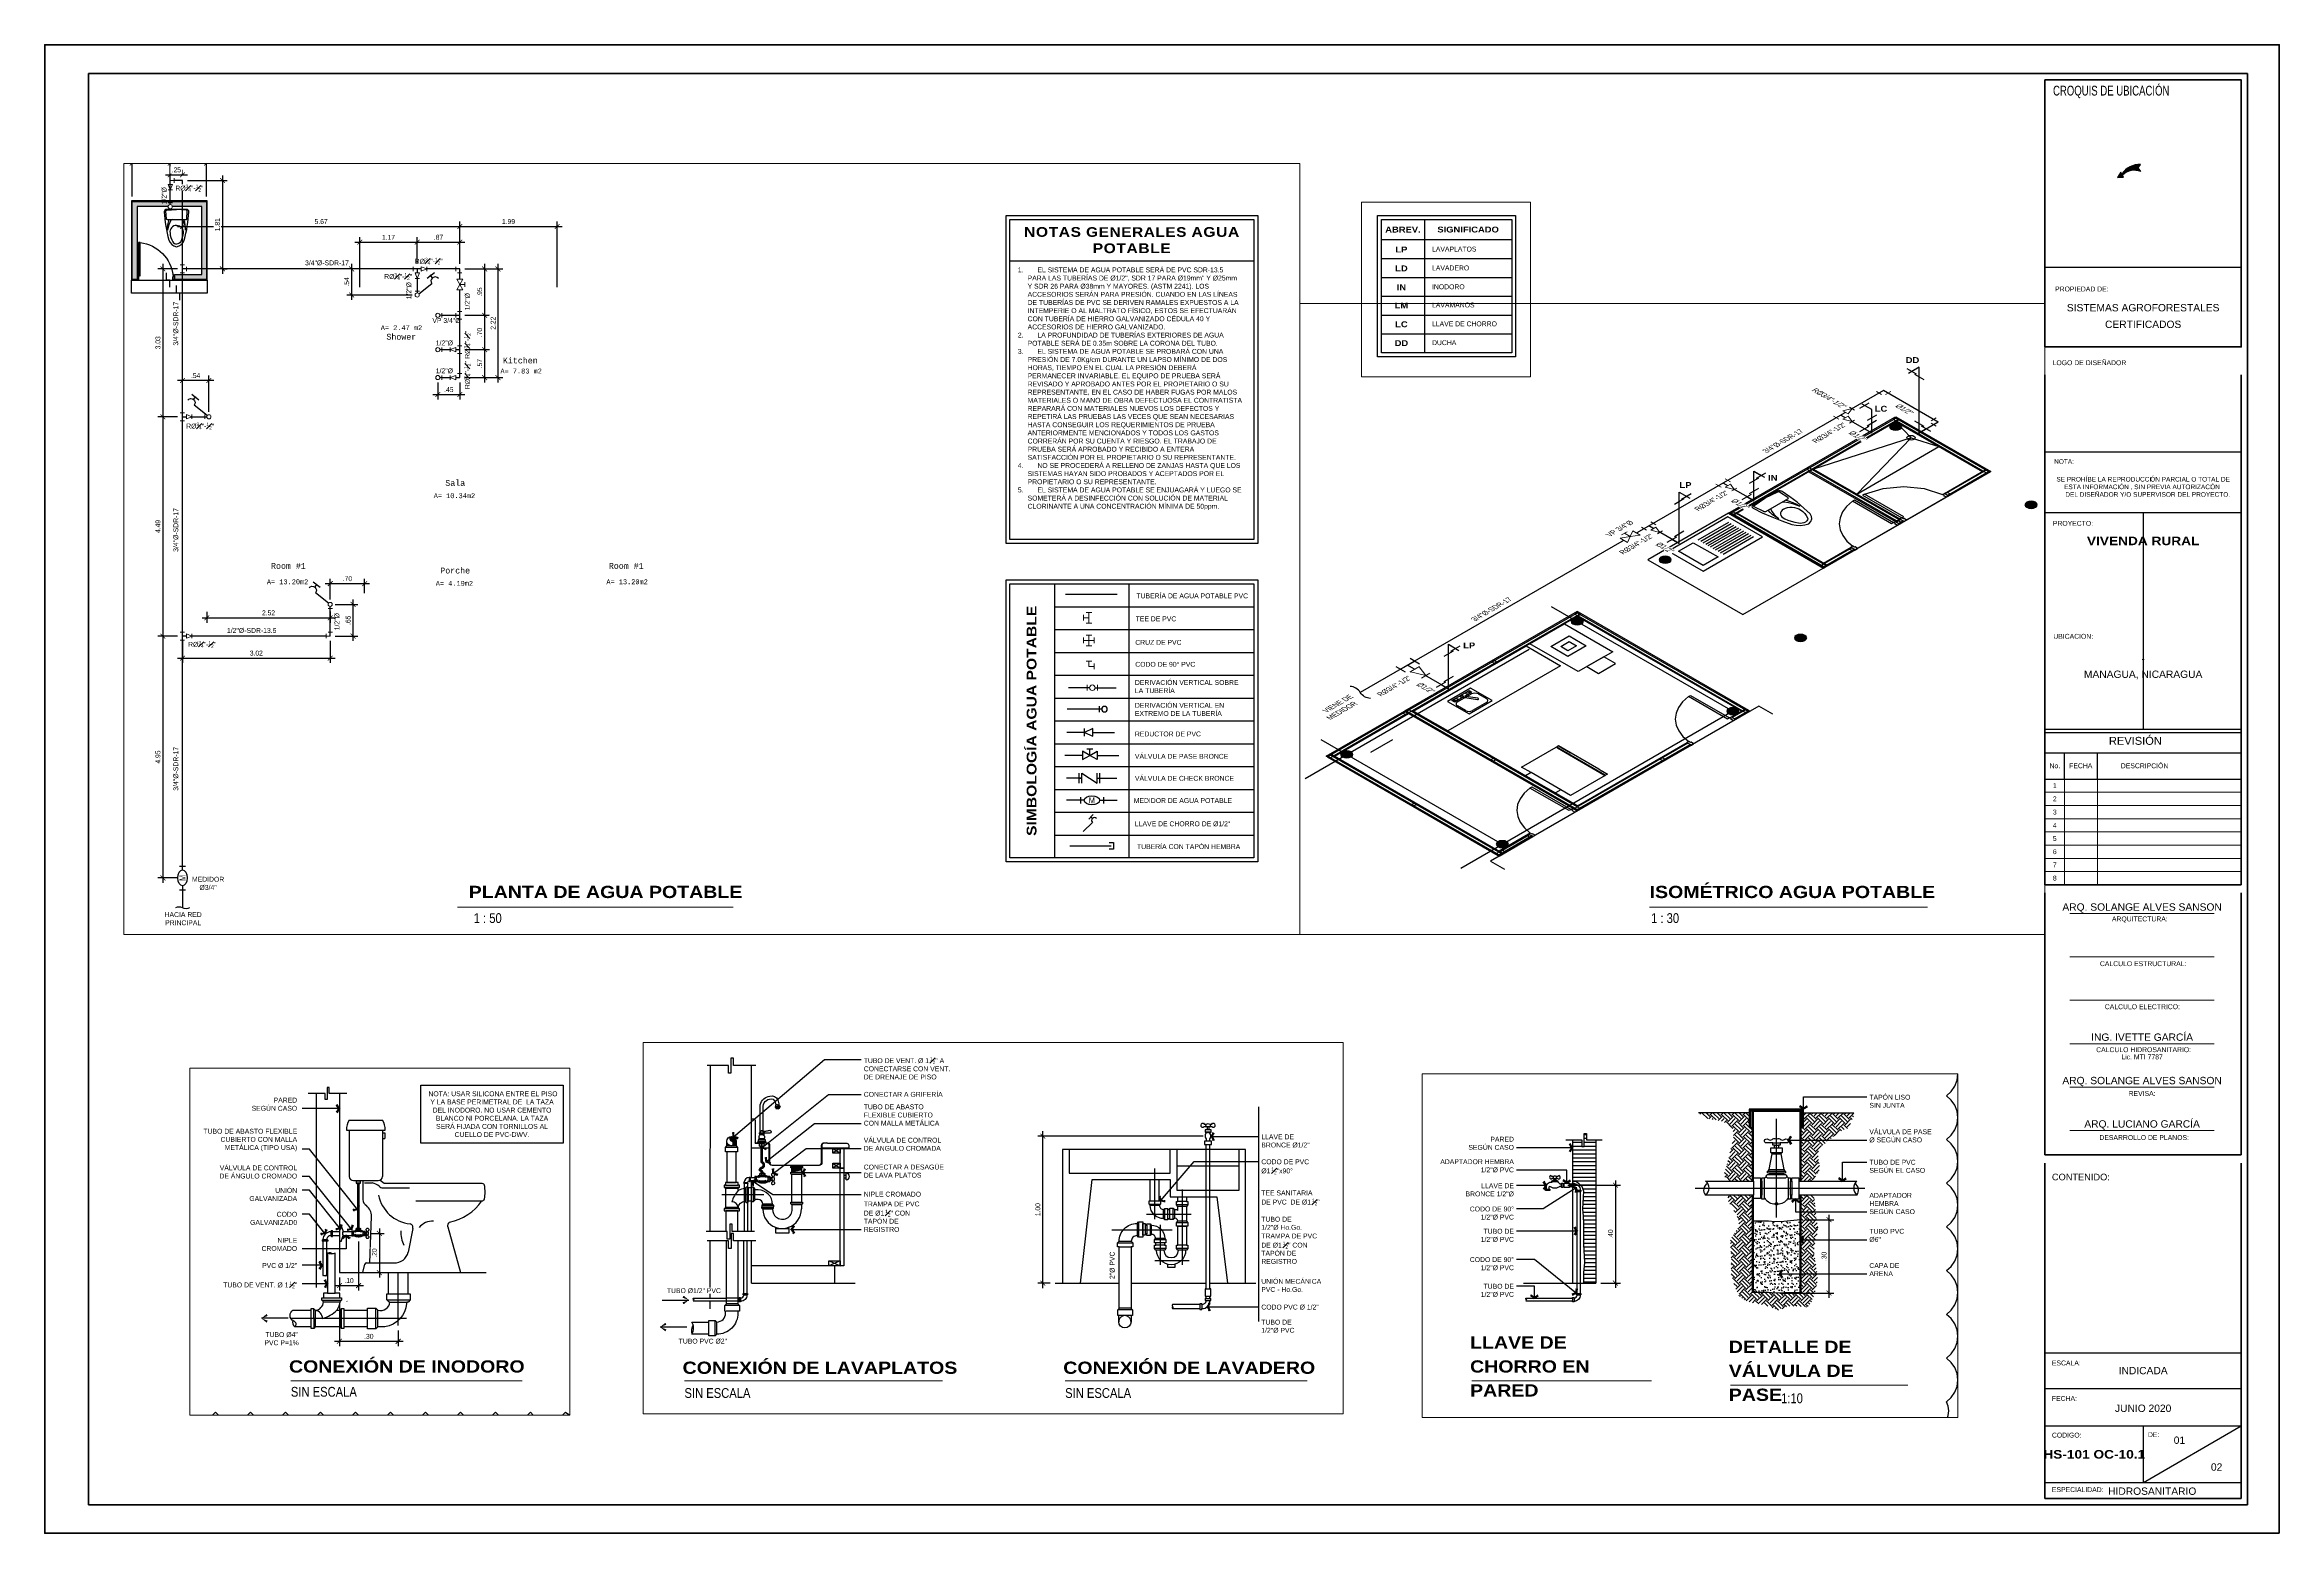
# Paper-space layout 'HS-101 - AGUA POTABLE Y DETALLES' of a CAD drawing. Header units: metres. Extents: x -0.078 to 0.836, y -0.011 to 0.598.
# The model-space entities are those that its viewports show. They can reach past a viewport. Long polylines and large blocks are cut down to what shows.
import ezdxf
from ezdxf.enums import TextEntityAlignment as Align
from ezdxf.xclip import XClip

# ---------------------------------------------------------------- set-up
doc = ezdxf.new("R2010")
doc.units = ezdxf.units.M
doc.header["$MEASUREMENT"] = 0
doc.header["$XCLIPFRAME"] = 0
doc.header["$PDMODE"] = 35
for name, pattern in [('BORDER2', [0.875, 0.25, -0.125, 0.25, -0.125, 0, -0.125]), ('CENTER', [2, 1.25, -0.25, 0.25, -0.25]), ('CENTER2', [1.125, 0.75, -0.125, 0.125, -0.125]), ('CONTINOUS', [0]), ('CONTINUA', [0]), ('HIDDEN', [0.375, 0.25, -0.125])]:
    doc.linetypes.add(name, pattern=pattern)
doc.layers.get('Defpoints').update_dxf_attribs({"color": 171})
for name, color, linetype in [('00-Zonificación', 1, 'Continuous'), ('001-Paredes', 1, 'Continuous'), ('002-TextoAmbiente', 1, 'Continuous'), ('005-Piso', 1, 'Continuous'), ('008-Columnas', 1, 'Continuous'), ('010-Mobiliario', 8, 'Continuous'), ('011-Puertas y Ventanas', 1, 'Continuous'), ('012-Ejes', 8, 'Continuous'), ('A POT', 4, 'HIDDEN'), ('A POT iso', 4, 'HIDDEN'), ('A RES', 5, 'Continuous'), ('A RES textos', 2, 'Continuous'), ('A RESIDUAL', 5, 'Continuous'), ('AP', 3, 'Continuous'), ('AP TEXTOS', 2, 'Continuous'), ('CAJETÍN', 6, 'Continuous'), ('Cotas', 1, 'Continuous'), ('DET HIDRO', 6, 'Continuous'), ('PAREDES', 8, 'Continuous'), ('TEXTOS', 2, 'Continuous'), ('TEXTOS HIDRO', 2, 'Continuous'), ('texturas', 8, 'Continuous')]:
    doc.layers.add(name, color=color, linetype=linetype)
doc.layers.add('A POT accesorios', color=3, linetype='Continuous', lineweight=18)
doc.layers.add('VPORT', color=11, linetype='Continuous', plot=False)
doc.styles.add('Architect Hand_2', font='ARIALN.TTF', dxfattribs={"height": 0.003953})
doc.styles.add('ARIAL', font='arial.ttf')
doc.styles.add('Arial Black_3', font='', dxfattribs={"height": 0.004})
doc.styles.add('Arial Black_4', font='', dxfattribs={"height": 0.005})
doc.styles.add('Arial_11', font='arial.ttf', dxfattribs={"height": 2.701656})
doc.styles.add('Arial_12', font='arial.ttf', dxfattribs={"height": 3})
doc.styles.add('Arial_6', font='arial.ttf', dxfattribs={"height": 2})
doc.styles.add('Arial_7', font='arial.ttf', dxfattribs={"height": 3.241988})
doc.styles.add('Arial_8', font='arial.ttf', dxfattribs={"width": 0.7, "height": 4})
doc.styles.add('COTAS', font='ARIALN.TTF')
doc.styles.add('NOTAS', font='ARIALN.TTF')
doc.styles.add('romans', font='romans.shx', dxfattribs={"height": 1.8})
doc.styles.add('SansSerif_3', font='sanss___.ttf', dxfattribs={"height": 1.9})
doc.styles.add('TEXTO HIDROSANITARIO', font='arial.ttf')
doc.styles.add('TITULOS', font='')
doc.styles.get('Arial Black_3').set_extended_font_data('Arial Black')
doc.styles.get('Arial Black_4').set_extended_font_data('Arial Black', bold=True)
doc.styles.get('TITULOS').set_extended_font_data('Arial Black', bold=True)
doc.dimstyles.new('ESC-10', dxfattribs={"dimtxt": 0.02, "dimasz": 0.02, "dimexe": 0.02, "dimexo": 0.02, "dimgap": 0.01, "dimtad": 1, "dimzin": 4, "dimdsep": 46, "dimtxsty": 'COTAS', "dimblk": 'ARCHTICK', "dimcen": 0.02, "dimdle": 0.02, "dimclrd": 1, "dimclre": 1, "dimclrt": 2, "dimazin": 0, "dimtfac": 0.75, "dimtmove": 1, "dimatfit": 3, "dimldrblk": 'FLE', "dimfxl": 0.1, "dimtvp": 1.5, "dimtfill": 1, "dimtolj": 1, "dimtzin": 0, "dimarcsym": 0})
doc.dimstyles.new('ESC-12.5', dxfattribs={"dimtxt": 0.025, "dimasz": 0.025, "dimexe": 0.025, "dimexo": 0.025, "dimgap": 0.0125, "dimtad": 1, "dimzin": 4, "dimdsep": 46, "dimtxsty": 'COTAS', "dimblk": 'ARCHTICK', "dimcen": 0.025, "dimdle": 0.025, "dimclrd": 1, "dimclre": 1, "dimclrt": 2, "dimazin": 0, "dimtfac": 0.75, "dimtmove": 1, "dimatfit": 3, "dimldrblk": 'FLE', "dimfxl": 0.1, "dimtvp": 1.5, "dimtfill": 1, "dimtolj": 1, "dimtzin": 0, "dimarcsym": 0})
doc.dimstyles.new('ESC-50', dxfattribs={"dimtxt": 0.1, "dimasz": 0.1, "dimexe": 0.1, "dimexo": 0.1, "dimgap": 0.05, "dimtad": 1, "dimzin": 4, "dimdsep": 46, "dimtxsty": 'COTAS', "dimblk": 'ARCHTICK', "dimcen": 0.1, "dimdle": 0.1, "dimclrd": 1, "dimclre": 1, "dimclrt": 2, "dimazin": 0, "dimtfac": 0.75, "dimtmove": 1, "dimatfit": 3, "dimldrblk": 'FLE', "dimfxl": 0.1, "dimtvp": 1.5, "dimtfill": 1, "dimtolj": 1, "dimtzin": 0, "dimarcsym": 0})
pattern_1 = [(45, (17.0332643, 85.446468), (-0.00450285, 0.00450285), []), (45, (17.0327015, 85.447031), (-0.00450285, 0.00450285), []), (45, (17.0321386, 85.4475936), (-0.00450285, 0.00450285), [])]
pattern_2 = [(45, (16.935293, 85.3497), (3e-18, 0.0450285), [0.03184, -0.03184]), (45, (16.92685, 85.358144), (3e-18, 0.0450285), [0.03184, -0.03184]), (45, (16.918408, 85.366586), (3e-18, 0.0450285), [0.03184, -0.03184]), (135, (16.918408, 85.372215), (-0.0450285, 3e-18), [0.03184, -0.03184]), (135, (16.92685, 85.380658), (-0.0450285, 3e-18), [0.03184, -0.03184]), (135, (16.935293, 85.3891), (-0.0450285, 3e-18), [0.03184, -0.03184])]
pattern_3 = [(45, (17.228958, 85.4463933), (-0.00450285, 0.00450285), []), (45, (17.2283954, 85.446956), (-0.00450285, 0.00450285), []), (45, (17.2278326, 85.447519), (-0.00450285, 0.00450285), [])]

# ---------------------------------------------------------------- blocks, each defined once
blk = doc.blocks.new('Cajetin - Cajetin-861440-PLANTAS ARQUITECTONICAS_ MODELO B')
at = {"lineweight": 9}
h = blk.add_hatch(color=1, dxfattribs=at)
edge = h.paths.add_edge_path(flags=0)
edge.add_line((-344.66, 589.63), (-344.26, 588.94))
edge.add_arc((-336.98, 584.1), 8.74, 87.56056, 146.43944, ccw=False)
edge.add_line((-336.61, 592.84), (-337.58, 591.45))
edge.add_line((-337.58, 591.45), (-336.51, 589.97))
edge.add_arc((-339.06, 583.59), 6.87, 68.20661, 135.49306)
edge.add_line((-343.96, 588.41), (-343.53, 587.66))
edge.add_line((-343.53, 587.66), (-346.01, 587.47))
edge.add_line((-346.01, 587.47), (-344.66, 589.63))
at = {"color": 1}
for p, q in [((-344.66, 589.63), (-346.01, 587.47)), ((-346.01, 587.47), (-343.53, 587.66)), ((-344.26, 588.94), (-344.66, 589.63)), ((-343.53, 587.66), (-343.96, 588.41)), ((-337.58, 591.45), (-336.61, 592.84)), ((-336.51, 589.97), (-337.58, 591.45)), ((-335.41, 53.6), (-295.41, 76.75))]:
    blk.add_line(p, q, dxfattribs=at)
at = {"color": 2, "lineweight": 25}
for p, q in [((-375.71, 550.89), (-295.41, 550.89)), ((-375.71, 475.25), (-295.41, 475.25)), ((-375.71, 450.41), (-295.41, 450.41)), ((-375.71, 361.88), (-295.41, 361.88)), ((-375.71, 360.52), (-295.41, 360.52)), ((-375.71, 352.21), (-295.41, 352.21)), ((-367.7, 341.4), (-367.7, 352.21)), ((-354.19, 341.4), (-354.19, 352.21)), ((-375.71, 341.4), (-295.41, 341.4)), ((-375.71, 106.67), (-295.41, 106.67)), ((-375.71, 92.15), (-295.41, 92.15)), ((-375.71, 76.75), (-295.41, 76.75)), ((-335.41, 53.6), (-335.41, 76.75)), ((-375.71, 53.6), (-295.41, 53.6))]:
    blk.add_line(p, q, dxfattribs=at)
at = {"lineweight": 70}
for p, q in [((-375.71, 298.18), (-375.71, 506.85)), ((-295.41, 506.85), (-295.41, 298.18)), ((-375.71, 298.18), (-295.41, 298.18)), ((-375.71, 187.63), (-375.71, 294.8)), ((-295.41, 294.8), (-295.41, 187.63)), ((-375.71, 187.63), (-295.41, 187.63)), ((-375.71, 47.04), (-375.71, 184.26)), ((-295.41, 184.26), (-295.41, 47.04)), ((-295.41, 47.04), (-375.71, 47.04))]:
    blk.add_line(p, q, dxfattribs=at)
at = {"color": 1, "lineweight": 9}
for p, q in [((-367.7, 341.4), (-367.7, 298.18)), ((-354.19, 341.4), (-354.19, 298.18)), ((-375.71, 336), (-295.41, 336)), ((-375.71, 330.6), (-295.41, 330.6)), ((-375.71, 325.19), (-295.41, 325.19)), ((-375.71, 319.79), (-295.41, 319.79)), ((-375.71, 314.39), (-295.41, 314.39)), ((-375.71, 308.98), (-295.41, 308.98)), ((-375.71, 303.58), (-295.41, 303.58)), ((-306.49, 286.38), (-365.49, 286.38)), ((-306.49, 268.63), (-365.49, 268.63)), ((-306.49, 250.89), (-365.49, 250.89)), ((-306.49, 233.14), (-365.49, 233.14)), ((-306.49, 215.39), (-365.49, 215.39)), ((-306.49, 197.64), (-365.49, 197.64))]:
    blk.add_line(p, q, dxfattribs=at)
at = {"color": 1, "lineweight": 70}
blk.add_lwpolyline([(-279.87, 32.85), (-279.87, 641.85), (-1193.87, 641.85), (-1193.87, 32.85)], close=True, dxfattribs=at)
at = {"color": 7, "lineweight": 70}
blk.add_lwpolyline([(-1175.9, 630.03), (-1175.9, 44.56), (-292.93, 44.56), (-292.93, 630.03)], close=True, dxfattribs=at)
at = {"lineweight": 70}
blk.add_lwpolyline([(-375.71, 518.23), (-295.41, 518.23), (-295.41, 627.45), (-375.71, 627.45)], close=True, dxfattribs=at)
at = {"color": 1}
for centre, radius, start, end in [((-336.98, 584.1), 8.74, 87.56056, 146.43944), ((-339.06, 583.59), 6.87, 68.20661, 135.49306)]:
    blk.add_arc(centre, radius, start, end, dxfattribs=at)
at = {"layer": 'Defpoints'}
blk.add_line((-335.56, 450.41), (-335.56, 361.88), dxfattribs=at)
at = {"color": 2, "lineweight": 9}
for s, insert, char_height, width, attachment_point, style in [('CROQUIS DE UBICACIÓN', (-372.42, 625.05), 4, 58.0261, 1, 'Arial_8'), ('PROPIEDAD DE:', (-371.58, 542.9), 2, 27.097, 1, 'Arial_6'), ('LOGO DE DISEÑADOR', (-372.57, 512.74), 2, 37.1181, 1, 'Arial_6'), ('NOTA:', (-371.97, 472.3), 1.9, 9.7806, 1, 'SansSerif_3'), (' SE PROH', (-371.78, 465.02), 1.9, 15.3924, 1, 'SansSerif_3'), ('ESTA INFORMACI', (-367.88, 461.91), 1.9, 27.2574, 1, 'SansSerif_3'), ('DEL DISEÑADOR Y/O SUPERVISOR DEL PROYECTO.', (-367.4, 458.8), 1.9, 65.9795, 1, 'SansSerif_3'), ('Í', (-359.08, 465.02), 1.9, 0.8819, 1, 'SansSerif_3'), ('BE LA REPRODUCCI', (-358.35, 465.02), 1.9, 31.6667, 1, 'SansSerif_3'), ('Ó', (-345.39, 461.91), 1.9, 2.4852, 1, 'SansSerif_3'), ('N , SIN PREVIA AUTORIZACI', (-343.34, 461.91), 1.9, 43.3713, 1, 'SansSerif_3'), ('Ó', (-332.66, 465.02), 1.9, 2.4852, 1, 'SansSerif_3'), ('N PARCIAL O TOTAL DE ', (-330.61, 465.02), 1.9, 37.7595, 1, 'SansSerif_3'), ('Ó', (-308.13, 461.91), 1.9, 2.4852, 1, 'SansSerif_3'), ('N ', (-306.08, 461.91), 1.9, 3.2067, 1, 'SansSerif_3'), ('PROYECTO:', (-372.48, 447.02), 2, 20.2025, 1, 'Arial_6'), ('UBICACION:', (-372.3, 400.81), 2, 20.1224, 1, 'Arial_6'), ('REVISIÓN', (-349.56, 358.67), 3.242, 26.4557, 1, 'Arial_7'), ('No.', (-373.85, 347.85), 2, 5.3713, 1, 'Arial_6'), ('FECHA', (-365.81, 347.85), 2, 11.7046, 1, 'Arial_6'), ('DESCRIPCIÓN', (-344.67, 347.85), 2, 23.9705, 1, 'Arial_6'), ('1', (-371.71, 338.7), 2, 8.0128, 5, 'ARIAL'), ('2', (-371.71, 333.3), 2, 8.0128, 5, 'ARIAL'), ('4', (-371.71, 322.49), 2, 8.0128, 5, 'ARIAL'), ('3', (-371.71, 327.9), 2, 8.0128, 5, 'ARIAL'), ('5', (-371.71, 317.09), 2, 8.0128, 5, 'ARIAL'), ('6', (-371.71, 311.69), 2, 8.0128, 5, 'ARIAL'), ('8', (-371.71, 300.88), 2, 8.0128, 5, 'ARIAL'), ('7', (-371.71, 306.28), 2, 8.0128, 5, 'ARIAL'), ('ARQUITECTURA:', (-336.91, 283.92), 2, 28.1392, 5, 'Arial_6'), ('CALCULO ESTRUCTURAL:', (-335.55, 265.87), 2, 43.692, 5, 'Arial_6'), ('CALCULO ELECTRICO:', (-335.87, 248.26), 2, 37.9198, 5, 'Arial_6'), ('CALCULO HIDROSANITARIO:', (-335.36, 230.68), 2, 47.8607, 5, 'Arial_6'), ('REVISA:', (-335.99, 212.79), 2, 13.7089, 5, 'Arial_6'), ('DESARROLLO DE PLANOS:', (-335.14, 194.74), 2, 45.2953, 5, 'Arial_6'), ('CONTENIDO:', (-372.87, 179.96), 2.702, 28.1392, 1, 'Arial_11'), ('ESCALA:', (-372.87, 103.53), 2, 14.8312, 1, 'Arial_6'), ('FECHA:', (-372.87, 89.01), 2, 14.8312, 1, 'Arial_6'), ('CODIGO:', (-372.87, 74.02), 2, 14.8312, 1, 'Arial_6'), ('DE:', (-333.59, 74.22), 2, 5.7721, 1, 'Arial_6'), ('ESPECIALIDAD:', (-372.87, 51.73), 2, 26.2152, 1, 'Arial_6')]:
    blk.add_mtext(s, dxfattribs=dict(at, insert=insert, char_height=char_height, width=width, attachment_point=attachment_point, style=style))
at = {"color": 2, "lineweight": 9, "style": 'ARIAL'}
for tag, p in [('PROPIETARIO1', (-335.56, 534.25)), ('PROPIETARIO2', (-335.56, 527.46))]:
    blk.add_attdef(tag, text='', height=3, dxfattribs=at).set_placement(p, align=Align.MIDDLE)
at = {"color": 2, "lineweight": 9}
for tag, height, style, p in [('PROYECTO1', 3.5, 'Arial Black_3', (-335.56, 438.84)), ('PROYECTO2', 3.5, 'Arial Black_3', (-335.56, 431.12)), ('PROYECTO3', 3.5, 'Arial Black_3', (-335.56, 423.4)), ('LOCALIZACION1', 3, 'ARIAL', (-335.56, 390.68)), ('LOCALIZACION2', 3, 'ARIAL', (-335.56, 384.3)), ('LOCALIZACION3', 3, 'ARIAL', (-335.56, 377.32)), ('FECHA_REV1', 2, 'ARIAL', (-360.95, 338.7)), ('FECHA_REV2', 2, 'ARIAL', (-360.95, 333.3)), ('FECHA_REV3', 2, 'ARIAL', (-360.95, 327.9)), ('FECHA_REV4', 2, 'ARIAL', (-360.95, 322.49)), ('FECHA_REV5', 2, 'ARIAL', (-360.95, 317.09)), ('FECHA_REV6', 2, 'ARIAL', (-360.95, 311.69)), ('FECHA_REV7', 2, 'ARIAL', (-360.95, 306.28)), ('FECHA_REV8', 2, 'ARIAL', (-360.95, 300.88)), ('ARQUITECTURA', 3, 'Arial_12', (-335.99, 289.07)), ('LIC_ARQ', 2, 'Arial_12', (-335.99, 280.76)), ('ESTRUCTURA', 3, 'Arial_12', (-335.99, 271.32)), ('LIC_EST', 2, 'Arial_12', (-335.99, 263.01)), ('ELECTRICIDAD', 3, 'Arial_12', (-335.99, 253.57)), ('HIDROSANITARIO', 3, 'Arial_12', (-335.99, 235.83)), ('LIC_HIDRO', 2, 'Arial_12', (-335.99, 227.74)), ('REVISA', 3, 'Arial_12', (-335.99, 218.08)), ('DIBUJO', 3, 'Arial_12', (-335.99, 200.33)), ('ESCALA', 3, 'Arial_12', (-335.56, 99.41)), ('FECHA', 3, 'Arial_12', (-335.56, 84.01)), ('HOJA', 3.5, 'Arial Black_3', (-355.56, 65.17)), ('HOJA_CONSECUTIVO', 3, 'Arial_12', (-320.72, 70.95)), ('TOTAL_HOJAS', 3, 'Arial_12', (-305.5, 59.97))]:
    blk.add_attdef(tag, text='', height=height, dxfattribs=dict(at, style=style)).set_placement(p, align=Align.MIDDLE_CENTER)
for tag, height, style, p in [('REV1', 2, 'ARIAL', (-352.8, 338.7)), ('REV2', 2, 'ARIAL', (-352.8, 333.3)), ('REV3', 2, 'ARIAL', (-352.8, 327.9)), ('REV4', 2, 'ARIAL', (-352.8, 322.49)), ('REV5', 2, 'ARIAL', (-352.8, 317.09)), ('REV6', 2, 'ARIAL', (-352.8, 311.69)), ('REV7', 2, 'ARIAL', (-352.8, 306.28)), ('REV8', 2, 'ARIAL', (-352.8, 300.88)), ('CONTENIDO1', 3.5, 'ARIAL', (-372.76, 172.14)), ('CONTENIDO2', 3.5, 'ARIAL', (-372.76, 165.39)), ('CONTENIDO3', 3.5, 'ARIAL', (-372.76, 158.64)), ('CONTENIDO4', 3.5, 'ARIAL', (-372.76, 151.88)), ('ESPECIALIDAD', 3, 'Arial_12', (-349.89, 50.09))]:
    blk.add_attdef(tag, text='', height=height, dxfattribs=dict(at, style=style)).set_placement(p, align=Align.MIDDLE_LEFT)
at = {"lineweight": 9, "style": 'Arial_12'}
blk.add_attdef('LIC_ELEC', text='', height=2, dxfattribs=at).set_placement((-335.99, 245.26), align=Align.MIDDLE_CENTER)
blk = doc.blocks.new('MEDIDOR')
at = {"color": 0, "linetype": 'CONTINUA'}
for p, q in [((-0.0512, 0), (0.0514, 0)), ((0, -0.0633), (0, 0)), ((0, -0.3239), (0, -0.3872)), ((-0.0512, -0.3872), (0.0514, -0.3872))]:
    blk.add_line(p, q, dxfattribs=at)
blk.add_ellipse((0, -0.1936), major_axis=(0, 0.1303), ratio=0.578947, dxfattribs=at)
at = {"color": 0, "style": 'NOTAS'}
blk.add_text('M', height=0.1, rotation=90, dxfattribs=at).set_placement((0, -0.1936), align=Align.MIDDLE_CENTER)
blk = doc.blocks.new('A$C651ad4a3')
at = {"color": 0}
blk.add_wipeout([(-0.0446, 0), (0.0446, 0), (0, -0.1133)], dxfattribs=at)
blk.add_lwpolyline([(-0.0446, 0), (0, -0.1133), (0.0446, 0)], close=True, dxfattribs=at)
blk.add_lwpolyline([(-0.0446, -0.1133), (0.0446, -0.1133)], dxfattribs=at)
blk = doc.blocks.new('A$C4c8fdb71')
at = {"color": 0}
for points in [[(0.0446, 0.0809), (-0.0446, 0.0809)], [(0, 0.0809), (0, -0.0809)], [(0, 0), (0.0809, 0)], [(0.0809, 0.0446), (0.0809, -0.0446)], [(0.0446, -0.0809), (-0.0446, -0.0809)]]:
    blk.add_lwpolyline(points, dxfattribs=at)
blk = doc.blocks.new('A$C2AB82CD6')
at = {"color": 0, "linetype": 'Continuous'}
for p, q in [((0.0482, 0.1094), (0.0879, 0.1491)), ((0.0807, 0.1166), (0.0636, 0.1337)), ((0, 0), (0.0807, 0.0807))]:
    blk.add_line(p, q, dxfattribs=at)
blk.add_arc((0.0986, 0.0986), 0.0254, 45, 225, dxfattribs=at)
blk = doc.blocks.new('A$C1b8cae82')
at = {"color": 0, "linetype": 'Continuous'}
blk.add_lwpolyline([(-0.0446, 0.0809), (0.0446, 0.0809)], dxfattribs=at)
blk.add_wipeout([(0, 0.0424), (0.011, 0.041), (0.0212, 0.0367), (0.03, 0.03), (0.0367, 0.0212), (0.041, 0.011), (0.0424, 0), (0.041, -0.011), (0.0367, -0.0212), (0.03, -0.03), (0.0212, -0.0367), (0.011, -0.041), (0, -0.0424), (-0.011, -0.041), (-0.0212, -0.0367), (-0.03, -0.03), (-0.0367, -0.0212), (-0.041, -0.011), (-0.0424, 0), (-0.041, 0.011), (-0.0367, 0.0212), (-0.03, 0.03), (-0.0212, 0.0367), (-0.011, 0.041)])
blk.add_lwpolyline([(0, 0.0424), (0, 0.0809)], dxfattribs=at)
blk.add_circle((0, 0), 0.0424, dxfattribs=at)
blk = doc.blocks.new('A$C6b87ac3d')
at = {"color": 0}
for points in [[(0.0446, 0.0809), (-0.0446, 0.0809)], [(0, 0.0809), (0, 0), (0.0809, 0)], [(0.0809, 0.0446), (0.0809, -0.0446)]]:
    blk.add_lwpolyline(points, dxfattribs=at)
blk = doc.blocks.new('REDUCTOR')
at = {"color": 0, "linetype": 'Continuous'}
blk.add_wipeout([(0, -0.2237), (-0.0829, -0.0457), (0.0829, -0.0457)], dxfattribs=at)
blk.add_line((-0.0829, -0.2237), (0.0829, -0.2237), dxfattribs=at)
at = {"color": 0, "linetype": 'Continuous', "flags": 128}
blk.add_lwpolyline([(0, -0.2237), (-0.0829, -0.0457), (0.0829, -0.0457)], close=True, dxfattribs=at)
blk = doc.blocks.new('V CHECK')
at = {"color": 0, "linetype": 'Continuous'}
for p, q in [((-1.355, -0.529), (-1.355, 0.529)), ((0.874, -0.529), (0.874, 0.529)), ((0.582, 0), (0.874, 0)), ((-1.355, 0), (-1.064, 0))]:
    blk.add_line(p, q, dxfattribs=at)
at = {"color": 0, "linetype": 'Continuous', "flags": 128}
blk.add_lwpolyline([(-1.064, -0.529), (-1.064, 0.529), (0.582, -0.529), (0.582, 0.529)], dxfattribs=at)
blk = doc.blocks.new('A$Cd7986013')
at = {"color": 8}
blk.add_wipeout([(-0.0424, 0), (-0.041, -0.011), (-0.0367, -0.0212), (-0.03, -0.03), (-0.0212, -0.0367), (-0.011, -0.041), (0, -0.0424), (0.011, -0.041), (0.0212, -0.0367), (0.03, -0.03), (0.0367, -0.0212), (0.041, -0.011), (0.0424, 0), (0.041, 0.011), (0.0367, 0.0212), (0.03, 0.03), (0.0212, 0.0367), (0.011, 0.041), (0, 0.0424), (-0.011, 0.041), (-0.0212, 0.0367), (-0.03, 0.03), (-0.0367, 0.0212), (-0.041, 0.011)], dxfattribs=at)
at = {"color": 0, "linetype": 'Continuous'}
for points in [[(0.0257, 0.0887), (0.0887, 0.0257)], [(0.03, 0.03), (0.0572, 0.0572)], [(-0.0887, -0.0257), (-0.0257, -0.0887)], [(-0.0572, -0.0572), (-0.03, -0.03)]]:
    blk.add_lwpolyline(points, dxfattribs=at)
blk.add_circle((0, 0), 0.0424, dxfattribs=at)
blk = doc.blocks.new('A$C65436E00')
at = {"color": 0, "linetype": 'CONTINOUS'}
blk.add_line((-0.0471, 0.1017), (0.0471, 0.1017), dxfattribs=at)
at = {"color": 8, "linetype": 'CONTINOUS'}
blk.add_wipeout([(0.1105, 0.0638), (0, 0), (0.1105, -0.0638)], dxfattribs=at)
blk.add_wipeout([(-0.1105, 0.0638), (0, 0), (-0.1105, -0.0638)], dxfattribs=at)
at = {"color": 0, "linetype": 'CONTINOUS'}
blk.add_line((0, 0), (0, 0.1017), dxfattribs=at)
for points in [[(-0.1105, -0.0638), (0, 0), (-0.1105, 0.0638)], [(0.1105, -0.0638), (0, 0), (0.1105, 0.0638)]]:
    blk.add_lwpolyline(points, close=True, dxfattribs=at)
blk = doc.blocks.new('_ARCHTICK')
at = {"color": 0, "linetype": 'ByBlock', "const_width": 0.15}
blk.add_lwpolyline([(-0.5, -0.5), (0.5, 0.5)], dxfattribs=at)
blk = doc.blocks.new('FLE')
at = {"linetype": 'Continuous'}
h = blk.add_hatch(color=2, dxfattribs=at)
h.paths.add_polyline_path([(-0.572, -0.617), (-0.422, -0.707), (0, 0), (-0.204, 0)])
h.paths.add_polyline_path([(-0.422, 0.707), (-0.572, 0.617), (-0.204, 0), (0, 0)])
at = {"color": 1, "linetype": 'Continuous'}
for p, q in [((0, 0), (-1, 0)), ((-0.309, 0.775), (-0.685, 0.55)), ((-0.204, 0), (-0.64, 0.731)), ((-0.204, 0), (-0.64, -0.731)), ((0.068, -0.113), (-0.49, 0.82)), ((0.068, 0.113), (-0.49, -0.82)), ((-0.685, -0.55), (-0.309, -0.775))]:
    blk.add_line(p, q, dxfattribs=at)
blk = doc.blocks.new('*D109')
at = {"layer": 'Cotas', "color": 1, "lineweight": -2, "transparency": 16777216}
for p, q in [((16.2801, 85.8848), (16.4947, 85.8848)), ((16.4747, 85.9048), (16.4747, 85.4648)), ((16.4144, 85.4848), (16.4947, 85.4848))]:
    blk.add_line(p, q, dxfattribs=at)
at = {"layer": 'Defpoints', "color": 0, "transparency": 16777216}
for p in [(16.2601, 85.8848), (16.3944, 85.4848), (16.4747, 85.4848)]:
    blk.add_point(p, dxfattribs=at)
at = {"layer": 'Cotas', "color": 1, "lineweight": -2, "transparency": 16777216, "xscale": 0.02, "yscale": 0.02, "zscale": 0.02}
for p, rotation in [((16.4747, 85.8848), 90), ((16.4747, 85.4848), 270)]:
    blk.add_blockref('_ARCHTICK', p, dxfattribs=dict(at, rotation=rotation))
at = {"layer": 'Cotas', "color": 2, "transparency": 16777216, "insert": (16.4545, 85.6848), "char_height": 0.02, "attachment_point": 5, "rotation": 90, "style": 'COTAS', "bg_fill": 3, "box_fill_scale": 1.25, "bg_fill_color": 256, "bg_fill_true_color": 13158600, "bg_fill_transparency": 0}
blk.add_mtext('\\A1;.40', dxfattribs=at)
blk = doc.blocks.new('A$C69666F2A')
at = {"color": 1}
blk.add_lwpolyline([(0.241, 0.752), (0.241, 0.407), (0.125, 0.407), (0.125, 0.368), (0.357, 0.368), (0.357, 0.329), (0.241, 0.329), (0.241, 0)], dxfattribs=at)
blk = doc.blocks.new('*D102')
at = {"layer": 'Cotas', "color": 1, "lineweight": -2, "transparency": 16777216}
for p, q in [((21.1482, 85.8609, 0), (21.2198, 85.8609, 0)), ((21.1948, 85.8859, 0), (21.1948, 85.6359, 0)), ((21.1836, 85.6609, 0), (21.2198, 85.6609, 0))]:
    blk.add_line(p, q, dxfattribs=at)
at = {"layer": 'Defpoints', "color": 0, "transparency": 16777216}
for p in [(21.1232, 85.8609), (21.1586, 85.6609), (21.1948, 85.6609, 0)]:
    blk.add_point(p, dxfattribs=at)
at = {"layer": 'Cotas', "color": 1, "lineweight": -2, "transparency": 16777216, "xscale": 0.025, "yscale": 0.025, "zscale": 0.025}
for p, rotation in [((21.1948, 85.8609, 0), 90), ((21.1948, 85.6609, 0), 270)]:
    blk.add_blockref('_ARCHTICK', p, dxfattribs=dict(at, rotation=rotation))
at = {"layer": 'Cotas', "color": 2, "transparency": 16777216, "insert": (21.1695, 85.7609, 0), "char_height": 0.025, "attachment_point": 5, "rotation": 90, "style": 'COTAS', "bg_fill": 3, "box_fill_scale": 1.25, "bg_fill_color": 256, "bg_fill_true_color": 13158600, "bg_fill_transparency": 0}
blk.add_mtext('\\A1;.20', dxfattribs=at)
blk = doc.blocks.new('*D103')
at = {"layer": 'Cotas', "color": 1, "lineweight": -2, "transparency": 16777216}
for p, q in [((21.0887, 85.8192, 0), (21.0887, 85.5695, 0)), ((20.966, 85.5945, 0), (21.1137, 85.5945, 0)), ((20.991, 85.6359, 0), (20.991, 85.5695, 0))]:
    blk.add_line(p, q, dxfattribs=at)
at = {"layer": 'Defpoints', "color": 0, "transparency": 16777216}
blk.add_point((21.0887, 85.8442), dxfattribs=at)
at = {"layer": 'Cotas', "color": 1, "lineweight": -2, "transparency": 16777216, "xscale": 0.025, "yscale": 0.025, "zscale": 0.025, "rotation": 180}
blk.add_blockref('_ARCHTICK', (20.991, 85.5945, 0), dxfattribs=at)
at = {"layer": 'Cotas', "color": 1, "lineweight": -2, "transparency": 16777216, "xscale": 0.025, "yscale": 0.025, "zscale": 0.025}
blk.add_blockref('_ARCHTICK', (21.0887, 85.5945, 0), dxfattribs=at)
at = {"layer": 'Cotas', "color": 2, "transparency": 16777216, "insert": (21.0398, 85.6198, 0), "char_height": 0.025, "attachment_point": 5, "style": 'COTAS', "bg_fill": 3, "box_fill_scale": 1.25, "bg_fill_color": 256, "bg_fill_true_color": 13158600, "bg_fill_transparency": 0}
blk.add_mtext('\\A1;.10', dxfattribs=at)
at = {"layer": 'Defpoints', "color": 0, "transparency": 16777216}
for p in [(20.991, 85.6609), (21.0887, 85.5945, 0)]:
    blk.add_point(p, dxfattribs=at)
blk = doc.blocks.new('*D104')
at = {"layer": 'Cotas', "color": 1, "linetype": 'Continuous', "lineweight": -2, "transparency": 16777216}
for p, q in [((17.253, 85.7435), (17.3681, 85.7435)), ((17.3481, 85.4235), (17.3481, 85.7635)), ((17.1467, 85.4435), (17.3681, 85.4435))]:
    blk.add_line(p, q, dxfattribs=at)
at = {"layer": 'Defpoints', "color": 0, "linetype": 'Continuous', "transparency": 16777216}
for p in [(17.233, 85.7435), (17.3481, 85.7435), (17.1267, 85.4435)]:
    blk.add_point(p, dxfattribs=at)
at = {"layer": 'Cotas', "color": 1, "linetype": 'Continuous', "lineweight": -2, "transparency": 16777216, "xscale": 0.02, "yscale": 0.02, "zscale": 0.02}
for p, rotation in [((17.3481, 85.7435), 90), ((17.3481, 85.4435), 270)]:
    blk.add_blockref('_ARCHTICK', p, dxfattribs=dict(at, rotation=rotation))
at = {"layer": 'Cotas', "color": 2, "linetype": 'Continuous', "transparency": 16777216, "insert": (17.3279, 85.5935), "char_height": 0.02, "attachment_point": 5, "rotation": 90, "style": 'COTAS', "bg_fill": 3, "box_fill_scale": 1.25, "bg_fill_color": 256, "bg_fill_true_color": 13158600, "bg_fill_transparency": 0}
blk.add_mtext('\\A1;.30', dxfattribs=at)
blk = doc.blocks.new('grifo pantry PEPO lado')
at = {"color": 1}
for p, q in [((-0.033, 0.003), (0.032, 0.003)), ((-0.029, 0.012), (0.028, 0.012)), ((-0.022, 0.026), (0.022, 0.026)), ((-0.02, 0.031), (0.02, 0.031)), ((-0.016, 0.072), (-0.008, 0.072)), ((-0.012, 0.062), (0.012, 0.062)), ((-0.011, 0.066), (0.011, 0.066)), ((-0.008, 0.074), (0.008, 0.074)), ((-0.008, 0.072), (0.008, 0.072)), ((-0.007, 0.09), (0.007, 0.09)), ((0.008, 0.072), (0.016, 0.072)), ((0.01, 0.076), (0.015, 0.076))]:
    blk.add_line(p, q, dxfattribs=at)
at = {"color": 0}
blk.add_line((-0.013, 0.076), (-0.01, 0.076), dxfattribs=at)
for points in [[(0.012, 0.079), (0.012, 0.292, 0.308309), (-0.063, 0.36, 0.388091), (-0.123, 0.33, 0.093009), (-0.132, 0.291, 1.051449)], [(-0.122, 0.292), (-0.129, 0.292, 0.320202), (-0.137, 0.287), (-0.138, 0.282, -0.084666), (-0.142, 0.278, 0.719328), (-0.137, 0.274, -0.512378), (-0.136, 0.273), (-0.136, 0.272, 0.588714), (-0.135, 0.271), (-0.135, 0.263, -0.091765), (-0.129, 0.265, -0.084863), (-0.122, 0.266, 1.290818)], [(-0.122, 0.292), (-0.114, 0.291, -0.320202), (-0.106, 0.286), (-0.106, 0.281, 0.084666), (-0.103, 0.277, -0.719328), (-0.107, 0.272, 0.512378), (-0.109, 0.272), (-0.109, 0.271, -0.588714), (-0.109, 0.27), (-0.11, 0.262, 0.091765), (-0.116, 0.264, 0.084863), (-0.123, 0.266, -1.290818)], [(-0.01, 0.086), (-0.01, 0.282, 0.439175), (-0.087, 0.337, 0.221855), (-0.108, 0.288)], [(-0.01, 0.086, -0.416697), (-0.015, 0.089, 0.414421), (-0.017, 0.09, 0.129696), (-0.019, 0.089, -0.061053), (-0.023, 0.089, -0.047443), (-0.038, 0.091, -0.031247), (-0.052, 0.095, 0.085706), (-0.061, 0.096, 0.363018), (-0.073, 0.085, 0.334874), (-0.063, 0.073, 0.054138), (-0.045, 0.074, -0.040268), (-0.027, 0.074, -0.040164), (-0.019, 0.074, 0.489304), (-0.017, 0.072, 0.297687), (-0.016, 0.074, -0.327211), (-0.01, 0.076, 0.076551)], [(0.022, 0.026, 0.704763), (0.021, 0.03, -0.252422), (0.02, 0.031, 0.216629), (0.018, 0.033, 0.402144), (0.012, 0.062, 0.893688), (0.012, 0.066), (0.011, 0.066, -0.164857), (0.009, 0.068), (0.008, 0.072, 0.274199), (0.008, 0.074, 0.21991), (0.011, 0.083, 0.207635), (0.007, 0.09, 0.450562), (0.006, 0.092, 0.393817), (0.004, 0.093, 0.209184), (0, 0.095, 0.209184), (-0.004, 0.093, 0.393817), (-0.006, 0.092, 0.450562), (-0.007, 0.09, 0.207635), (-0.011, 0.083, 0.21991), (-0.008, 0.074, 0.274199), (-0.008, 0.072), (-0.009, 0.068, -0.164857), (-0.011, 0.066), (-0.012, 0.066, 0.893688), (-0.012, 0.062, 0.402144), (-0.018, 0.033, 0.216629), (-0.02, 0.031, -0.252422), (-0.021, 0.03, 0.704763), (-0.022, 0.026)], [(-0.017, 0.072, 0.082892), (-0.016, 0.072, -0.083957), (-0.017, 0.058)], [(0.017, 0.058, -0.083957), (0.016, 0.072, 1.022471), (0.015, 0.076, 0.538781), (0.012, 0.079), (0.011, 0.079)]]:
    blk.add_lwpolyline(points, format="xyb", dxfattribs=at)
at = {"color": 1}
blk.add_lwpolyline([(-0.135, 0.263, 0.188387), (-0.11, 0.262)], format="xyb", dxfattribs=at)
at = {"color": 0}
blk.add_lwpolyline([(0, 0), (-0.034, 0, -0.409632), (-0.033, 0.003, 0.980923), (-0.033, 0.004, -0.325278), (-0.029, 0.012, 0.722049), (-0.029, 0.014, -0.238045), (-0.026, 0.026), (0, 0.026), (0.025, 0.026, -0.238045), (0.028, 0.014, 0.722049), (0.028, 0.012, -0.325278), (0.032, 0.004, 0.980923), (0.032, 0.003, -0.409632), (0.034, 0)], format="xyb", close=True, dxfattribs=at)
at = {"color": 1}
blk.add_lwpolyline([(-0.019, 0.089), (-0.019, 0.074)], dxfattribs=at)
at = {"color": 0}
blk.add_lwpolyline([(-0.015, 0.089), (-0.016, 0.074)], dxfattribs=at)
at = {"color": 1}
for centre, radius, start, end in [((-0.124, 0.232), 0.0498, 64.8771, 110.9863), ((-0.123, 0.242), 0.0344, 62.2636, 114.0636)]:
    blk.add_arc(centre, radius, start, end, dxfattribs=at)
blk = doc.blocks.new('*D56')
at = {"layer": 'Cotas', "color": 1, "lineweight": -2, "transparency": 16777216}
for p, q in [((20.991, 85.5018), (20.991, 85.2844)), ((20.966, 85.3094), (21.316, 85.3094)), ((21.291, 85.3654), (21.291, 85.2844))]:
    blk.add_line(p, q, dxfattribs=at)
at = {"layer": 'Defpoints', "color": 0, "transparency": 16777216}
for p in [(20.991, 85.5268, 0), (21.291, 85.3904, 0), (21.291, 85.3094)]:
    blk.add_point(p, dxfattribs=at)
at = {"layer": 'Cotas', "color": 1, "lineweight": -2, "transparency": 16777216, "xscale": 0.025, "yscale": 0.025, "zscale": 0.025, "rotation": 180}
blk.add_blockref('_ARCHTICK', (20.991, 85.3094), dxfattribs=at)
at = {"layer": 'Cotas', "color": 1, "lineweight": -2, "transparency": 16777216, "xscale": 0.025, "yscale": 0.025, "zscale": 0.025}
blk.add_blockref('_ARCHTICK', (21.291, 85.3094), dxfattribs=at)
at = {"layer": 'Cotas', "color": 2, "transparency": 16777216, "insert": (21.141, 85.3347), "char_height": 0.025, "attachment_point": 5, "style": 'COTAS', "bg_fill": 3, "box_fill_scale": 1.25, "bg_fill_color": 256, "bg_fill_true_color": 13158600, "bg_fill_transparency": 0}
blk.add_mtext('\\A1;.30', dxfattribs=at)
blk = doc.blocks.new('FLECHA')
at = {"color": 2, "linetype": 'Continuous'}
blk.add_line((-0.9, 0), (0, 0), dxfattribs=at)
for points in [[(-0.176, 0.145), (0, 0), (-0.214, 0.08)], [(-0.214, -0.08), (0, 0), (-0.176, -0.145)]]:
    blk.add_solid(points, dxfattribs=at)
blk = doc.blocks.new('*D122')
at = {"layer": 'Cotas', "color": 1, "lineweight": -2, "transparency": 16777216}
for p, q in [((28.4043, 86.139), (27.7287, 86.139)), ((27.7487, 85.5176), (27.7487, 86.159)), ((27.7791, 85.5376), (27.7287, 85.5376))]:
    blk.add_line(p, q, dxfattribs=at)
at = {"layer": 'Defpoints', "color": 0, "transparency": 16777216}
for p in [(27.7487, 86.139), (28.4243, 86.139), (27.7991, 85.5376)]:
    blk.add_point(p, dxfattribs=at)
at = {"layer": 'Cotas', "color": 1, "lineweight": -2, "transparency": 16777216, "xscale": 0.02, "yscale": 0.02, "zscale": 0.02}
for p, rotation in [((27.7487, 86.139), 90), ((27.7487, 85.5376), 270)]:
    blk.add_blockref('_ARCHTICK', p, dxfattribs=dict(at, rotation=rotation))
at = {"layer": 'Cotas', "color": 2, "transparency": 16777216, "insert": (27.7285, 85.8383), "char_height": 0.02, "attachment_point": 5, "rotation": 90, "style": 'COTAS', "bg_fill": 3, "box_fill_scale": 1.25, "bg_fill_color": 256, "bg_fill_true_color": 13158600, "bg_fill_transparency": 0}
blk.add_mtext('\\A1;1.00', dxfattribs=at)
blk = doc.blocks.new('columnas 15 D.')
at = {"true_color": 0x636466, "transparency": 33554483}
h = blk.add_hatch(color=251, dxfattribs=at)
h.dxf.hatch_style = 1
edge = h.paths.add_edge_path()
edge.add_arc((0, 0), 0.075, 0, 360)
at = {"layer": '008-Columnas'}
blk.add_circle((0, 0), 0.075, dxfattribs=at)
blk = doc.blocks.new('lavabo')
for p, q in [((-0.355, -0.32), (-0.355, -0.08)), ((-0.295, -0.02), (-0.155, -0.02)), ((-0.095, -0.08), (-0.095, -0.32)), ((-0.075, -0.1999), (-0.075, -0.05)), ((-0.075, -0.05), (-0.025, -0.05)), ((-0.0438, -0.0625), (-0.0563, -0.0625)), ((-0.0563, -0.0625), (-0.0563, -0.0764)), ((-0.0438, -0.0764), (-0.0438, -0.0625)), ((-0.025, -0.05), (-0.025, -0.35)), ((-0.0686, -0.1963), (-0.2295, -0.2892)), ((-0.217, -0.3108), (-0.0561, -0.218)), ((-0.075, -0.35), (-0.075, -0.2288)), ((-0.025, -0.35), (-0.075, -0.35)), ((-0.0563, -0.3375), (-0.0563, -0.3236)), ((-0.0438, -0.3375), (-0.0563, -0.3375)), ((-0.0438, -0.3236), (-0.0438, -0.3375)), ((-0.155, -0.38), (-0.295, -0.38))]:
    blk.add_line(p, q)
blk.add_lwpolyline([(0, 0), (-0.375, 0), (-0.375, -0.4), (0, -0.4)], close=True)
for centre, radius in [((-0.05, -0.1), 0.025), ((-0.05, -0.2), 0.0187), ((-0.05, -0.3), 0.025)]:
    blk.add_circle(centre, radius)
for centre, radius, start, end in [((-0.295, -0.08), 0.06, 90, 180), ((-0.155, -0.08), 0.06, 0, 90), ((-0.295, -0.32), 0.06, 180, 270), ((-0.2232, -0.3), 0.0125, 120, 300), ((-0.155, -0.32), 0.06, 270, 0)]:
    blk.add_arc(centre, radius, start, end)
blk = doc.blocks.new('REFRIGERADOR')
for p, q in [((-0.6826, 0), (-0.6826, 0.097)), ((-0.6826, 0.097), (-0.1674, 0.097)), ((-0.1674, 0), (-0.1674, 0.097)), ((-0.6826, 0), (-0.85, 0)), ((-0.85, 0), (-0.85, -0.6)), ((-0.1674, 0), (-0.6826, 0)), ((0, 0), (-0.1674, 0)), ((0, -0.6), (0, 0)), ((-0.85, -0.6), (-0.8293, -0.6)), ((-0.85, -0.608), (-0.8314, -0.608)), ((-0.85, -0.638), (-0.85, -0.608)), ((-0.85, -0.638), (-0.6405, -0.638)), ((-0.849, -0.639), (-0.85, -0.638)), ((-0.151, -0.639), (-0.849, -0.639)), ((-0.8293, -0.601), (-0.8314, -0.601)), ((-0.8314, -0.608), (-0.8314, -0.601)), ((-0.8314, -0.608), (-0.0186, -0.608)), ((-0.8293, -0.6), (-0.0207, -0.6)), ((-0.8293, -0.601), (-0.8293, -0.6)), ((-0.0207, -0.601), (-0.8293, -0.601)), ((-0.151, -0.639), (-0.087, -0.639)), ((-0.151, -0.639), (-0.1467, -0.64)), ((-0.0913, -0.64), (-0.087, -0.639)), ((-0.087, -0.639), (-0.001, -0.639)), ((-0.0207, -0.601), (-0.0207, -0.6)), ((-0.0207, -0.6), (0, -0.6)), ((-0.0186, -0.601), (-0.0207, -0.601)), ((-0.0186, -0.608), (-0.0186, -0.601)), ((-0.0186, -0.608), (0, -0.608)), ((0, -0.638), (-0.001, -0.639)), ((0, -0.638), (0, -0.608)), ((-0.1467, -0.64), (-0.0913, -0.64))]:
    blk.add_line(p, q)
blk = doc.blocks.new('door001')
at = {"layer": '011-Puertas y Ventanas'}
for points in [[(-0.075, 0), (0, 0), (0, -0.04), (-0.045, -0.04), (-0.045, -0.03), (-0.075, -0.03)], [(-0.075, -0.03), (-0.075, -0.066), (-0.7557, -0.066), (-0.7557, -0.03)], [(-0.075, -0.74), (-0.075, -0.77), (0, -0.77), (0, -0.73), (-0.045, -0.73), (-0.045, -0.74)]]:
    blk.add_lwpolyline(points, close=True, dxfattribs=at)
at = {"layer": '011-Puertas y Ventanas', "color": 1, "linetype": 'BORDER2'}
blk.add_arc((0.0215, 0.0382), 0.7841, 187.6333, 262.93259, dxfattribs=at)
blk = doc.blocks.new('DOBLE BEDS')
for p, q in [((0.2779, 0), (-0.2779, 0)), ((-0.2779, 0), (-0.2779, -0.4687)), ((0.2779, -0.4687), (0.2779, 0)), ((-0.3111, -0.0229), (-1.3111, -0.0229)), ((-1.3111, -0.0229), (-1.3111, -0.0674)), ((-1.3111, -0.0674), (-0.3111, -0.0674)), ((-0.3934, -0.0896), (-1.2288, -0.0896)), ((-0.3111, -0.0674), (-0.3111, -0.0229)), ((1.3199, -0.0229), (0.3199, -0.0229)), ((0.3199, -0.0229), (0.3199, -0.0674)), ((0.3199, -0.0674), (1.3199, -0.0674)), ((1.2376, -0.0896), (0.4022, -0.0896)), ((1.3199, -0.0674), (1.3199, -0.0229)), ((-1.3111, -0.1706), (-1.3111, -1.9863)), ((-1.2889, -0.1739), (-1.2889, -0.4005)), ((-0.3966, -0.1118), (-1.2257, -0.1118)), ((-0.3334, -0.1739), (-0.3334, -0.4618)), ((-0.3111, -1.9863), (-0.3111, -0.1706)), ((0.3199, -0.1706), (0.3199, -1.9863)), ((0.3421, -0.1739), (0.3421, -0.4005)), ((1.2345, -0.1118), (0.4054, -0.1118)), ((1.2977, -0.1739), (1.2977, -0.4618)), ((1.3199, -1.9863), (1.3199, -0.1706)), ((-0.3111, -0.4618), (-1.3199, -0.8038)), ((-0.3111, -0.4618), (-1.3111, -0.4618)), ((-1.0394, -1.0843), (-0.3111, -0.4618)), ((-0.2779, -0.4687), (0.2779, -0.4687)), ((1.3199, -0.4618), (0.3111, -0.8038)), ((1.3199, -0.4618), (0.3199, -0.4618)), ((0.5917, -1.0843), (1.3199, -0.4618)), ((-0.6244, -0.7295), (-0.6244, -2.0674)), ((-0.5669, -0.6804), (-0.5669, -2.0674)), ((-0.5526, -0.6682), (-0.5526, -2.0674)), ((1.0067, -0.7295), (1.0067, -2.0674)), ((1.0641, -0.6804), (1.0641, -2.0674)), ((1.0785, -0.6682), (1.0785, -2.0674)), ((-0.6387, -0.7418), (-0.6387, -2.0674)), ((0.9923, -0.7418), (0.9923, -2.0674)), ((-0.3199, -1.7397), (-1.3199, -1.7397)), ((-0.3199, -1.7684), (-1.3199, -1.7684)), ((1.3111, -1.7397), (0.3111, -1.7397)), ((1.3111, -1.7684), (0.3111, -1.7684)), ((-0.3199, -1.9047), (-1.3199, -1.9047)), ((1.3111, -1.9047), (0.3111, -1.9047)), ((-0.3199, -1.9334), (-1.3199, -1.9334)), ((1.3111, -1.9334), (0.3111, -1.9334)), ((-1.3111, -2.0896), (-0.3111, -2.0896)), ((-1.3111, -2.134), (-1.3111, -2.0896)), ((-1.2288, -2.0674), (-0.3934, -2.0674)), ((-0.3111, -2.0896), (-0.3111, -2.134)), ((0.3199, -2.0896), (1.3199, -2.0896)), ((0.3199, -2.134), (0.3199, -2.0896)), ((0.4022, -2.0674), (1.2376, -2.0674)), ((1.3199, -2.0896), (1.3199, -2.134)), ((-0.3111, -2.134), (-1.3111, -2.134)), ((1.3199, -2.134), (0.3199, -2.134))]:
    blk.add_line(p, q)
for centre, radius, start, end in [((-1.1977, -0.2035), 0.1181, 105.27183, 163.81711), ((-0.4245, -0.2035), 0.1181, 16.18289, 74.72817), ((0.4333, -0.2035), 0.1181, 105.27183, 163.81711), ((1.2065, -0.2035), 0.1181, 16.18289, 74.72817), ((-1.1977, -0.2035), 0.0959, 106.96141, 162.02519), ((-0.4245, -0.2035), 0.0959, 17.97481, 73.03859), ((0.4333, -0.2035), 0.0959, 106.96141, 162.02519), ((1.2065, -0.2035), 0.0959, 17.97481, 73.03859), ((-1.1977, -0.3709), 0.0959, 197.97481, 253.03859), ((0.4333, -0.3709), 0.0959, 197.97481, 253.03859), ((-1.3199, -1.0843), 0.2805, 0, 90), ((0.3111, -1.0843), 0.2805, 0, 90), ((-1.1977, -1.9534), 0.1181, 196.18289, 254.72817), ((-0.4245, -1.9534), 0.1181, 285.27183, 343.81711), ((0.4333, -1.9534), 0.1181, 196.18289, 254.72817), ((1.2065, -1.9534), 0.1181, 285.27183, 343.81711)]:
    blk.add_arc(centre, radius, start, end)
blk = doc.blocks.new('MESA CUADRADA SET-01')
for p, q in [((-0.2023, 0.8984, 0), (-0.2023, 0.8684, 0)), ((-0.1723, 0.8984, 0), (-0.2023, 0.8984, 0)), ((-0.2023, 0.8684, 0), (-0.1723, 0.8684, 0)), ((-0.2023, 0.8684, 0), (0.2023, 0.8684, 0)), ((-0.2023, 0.4684, 0), (-0.2023, 0.8684, 0)), ((-0.1723, 0.8684, 0), (-0.1723, 0.8984, 0)), ((-0.1723, 0.8834, 0), (-0.1298, 0.8834, 0)), ((0.1298, 0.8834), (0.1723, 0.8834, 0)), ((0.1723, 0.8984, 0), (0.2023, 0.8984, 0)), ((0.1723, 0.8684, 0), (0.1723, 0.8984, 0)), ((0.2023, 0.8684, 0), (0.1723, 0.8684, 0)), ((0.2023, 0.8984, 0), (0.2023, 0.8684, 0)), ((0.2023, 0.8684, 0), (0.2023, 0.4684, 0)), ((-0.2023, 0.4885), (-0.2023, 0.5185)), ((-0.2023, 0.5185), (-0.1723, 0.5185)), ((-0.1723, 0.4885), (-0.2023, 0.4885)), ((0.2023, 0.4684, 0), (-0.2023, 0.4684, 0)), ((-0.1723, 0.5185), (-0.1723, 0.4885)), ((0.1723, 0.4885, 0), (0.1723, 0.5185, 0)), ((0.1723, 0.5185, 0), (0.2023, 0.5185, 0)), ((0.2023, 0.4885, 0), (0.1723, 0.4885, 0)), ((0.2023, 0.5185, 0), (0.2023, 0.4885, 0)), ((-0.45, 0.45), (0.45, 0.45)), ((-0.45, -0.45), (-0.45, 0.45)), ((-0.4187, 0.4172), (-0.4187, 0.3772)), ((-0.3787, 0.4172), (-0.4187, 0.4172)), ((-0.4187, 0.3772), (-0.3787, 0.3772)), ((-0.3787, 0.3772), (-0.3787, 0.4172)), ((0.3787, 0.4172), (0.3787, 0.3772)), ((0.4187, 0.4172), (0.3787, 0.4172)), ((0.3787, 0.3772), (0.4187, 0.3772)), ((0.4187, 0.3772), (0.4187, 0.4172)), ((0.45, 0.45), (0.45, -0.45)), ((-0.8984, 0.2023), (-0.8684, 0.2023)), ((-0.8984, 0.1723), (-0.8984, 0.2023)), ((-0.8684, 0.2023), (-0.8684, 0.1723)), ((-0.8684, 0.2023), (-0.4684, 0.2023)), ((-0.8684, -0.2023), (-0.8684, 0.2023)), ((-0.5185, 0.2023), (-0.4885, 0.2023)), ((-0.5185, 0.1723), (-0.5185, 0.2023)), ((-0.4885, 0.2023), (-0.4885, 0.1723)), ((-0.4684, 0.2023), (-0.4684, -0.2023)), ((0.4684, -0.2023), (0.4684, 0.2023)), ((0.4684, 0.2023), (0.8684, 0.2023)), ((0.4885, 0.2023), (0.5185, 0.2023)), ((0.4885, 0.1723), (0.4885, 0.2023)), ((0.5185, 0.2023), (0.5185, 0.1723)), ((0.8984, 0.2023, 0), (0.8684, 0.2023, 0)), ((0.8684, 0.2023, 0), (0.8684, 0.1723, 0)), ((0.8684, 0.2023), (0.8684, -0.2023)), ((0.8984, 0.1723, 0), (0.8984, 0.2023, 0)), ((-0.8684, 0.1723), (-0.8984, 0.1723)), ((-0.8834, 0.1298, 0), (-0.8834, 0.1723)), ((-0.4885, 0.1723), (-0.5185, 0.1723)), ((0.5185, 0.1723), (0.4885, 0.1723)), ((0.8684, 0.1723, 0), (0.8984, 0.1723, 0)), ((0.8834, 0.1723, 0), (0.8834, 0.1298, 0)), ((-0.8984, -0.1723, 0), (-0.8984, -0.2023, 0)), ((-0.8684, -0.1723, 0), (-0.8984, -0.1723, 0)), ((-0.8834, -0.1723, 0), (-0.8834, -0.1298, 0)), ((-0.8684, -0.2023, 0), (-0.8684, -0.1723, 0)), ((-0.5185, -0.1723, 0), (-0.4885, -0.1723, 0)), ((-0.5185, -0.2023, 0), (-0.5185, -0.1723, 0)), ((-0.4885, -0.1723, 0), (-0.4885, -0.2023, 0)), ((0.4885, -0.1723), (0.5185, -0.1723)), ((0.4885, -0.2023), (0.4885, -0.1723)), ((0.5185, -0.1723), (0.5185, -0.2023)), ((0.8684, -0.2023), (0.8684, -0.1723)), ((0.8684, -0.1723), (0.8984, -0.1723)), ((0.8834, -0.1298), (0.8834, -0.1723)), ((0.8984, -0.1723), (0.8984, -0.2023)), ((-0.8984, -0.2023, 0), (-0.8684, -0.2023, 0)), ((-0.4684, -0.2023), (-0.8684, -0.2023)), ((-0.4885, -0.2023, 0), (-0.5185, -0.2023, 0)), ((0.8684, -0.2023), (0.4684, -0.2023)), ((0.5185, -0.2023), (0.4885, -0.2023)), ((0.8984, -0.2023), (0.8684, -0.2023)), ((0.45, -0.45), (-0.45, -0.45)), ((-0.4187, -0.3772), (-0.4187, -0.4172)), ((-0.3787, -0.3772), (-0.4187, -0.3772)), ((-0.4187, -0.4172), (-0.3787, -0.4172)), ((-0.3787, -0.4172), (-0.3787, -0.3772)), ((0.3787, -0.3772), (0.3787, -0.4172)), ((0.4187, -0.3772), (0.3787, -0.3772)), ((0.3787, -0.4172), (0.4187, -0.4172)), ((0.4187, -0.4172), (0.4187, -0.3772)), ((-0.2023, -0.4684, 0), (0.2023, -0.4684, 0)), ((-0.2023, -0.8684, 0), (-0.2023, -0.4684, 0)), ((-0.2023, -0.4885, 0), (-0.1723, -0.4885, 0)), ((-0.2023, -0.5185, 0), (-0.2023, -0.4885, 0)), ((-0.1723, -0.5185, 0), (-0.2023, -0.5185, 0)), ((-0.1723, -0.4885, 0), (-0.1723, -0.5185, 0)), ((0.1723, -0.4885), (0.2023, -0.4885)), ((0.1723, -0.5185), (0.1723, -0.4885)), ((0.2023, -0.5185), (0.1723, -0.5185)), ((0.2023, -0.4684, 0), (0.2023, -0.8684, 0)), ((0.2023, -0.4885), (0.2023, -0.5185)), ((-0.2023, -0.8684, 0), (-0.1723, -0.8684, 0)), ((-0.2023, -0.8984, 0), (-0.2023, -0.8684, 0)), ((0.2023, -0.8684, 0), (-0.2023, -0.8684, 0)), ((-0.1723, -0.8984, 0), (-0.2023, -0.8984, 0)), ((-0.1723, -0.8684, 0), (-0.1723, -0.8984, 0)), ((-0.1298, -0.8834), (-0.1723, -0.8834, 0)), ((0.1723, -0.8834, 0), (0.1298, -0.8834, 0)), ((0.1723, -0.8684, 0), (0.1723, -0.8984, 0)), ((0.2023, -0.8684, 0), (0.1723, -0.8684, 0)), ((0.1723, -0.8984, 0), (0.2023, -0.8984, 0)), ((0.2023, -0.8984, 0), (0.2023, -0.8684, 0))]:
    blk.add_line(p, q)
for centre, start, end in [((0, 0.6299), 62.88556, 117.11444), ((-0.6299, 0, 0), 152.88556, 207.11444), ((0.6299, 0), 332.88556, 27.11444), ((0, -0.6299), 242.88556, 297.11444)]:
    blk.add_arc(centre, 0.2849, start, end)
blk = doc.blocks.new('INODORO-PETITGARZON-PLANTA')
blk.add_lwpolyline([(0.78, 0, -0.292943), (0.6441, -0.1579, -0.052692), (0.0649, -0.2507, -0.422078), (0.0169, -0.204), (0.0169, -0.204), (0.0169, 0.204), (0.0169, 0.204, -0.422078), (0.0649, 0.2507, -0.052692), (0.6441, 0.1579, -0.292943)], format="xyb", close=True)
for points in [[(0.2252, 0.1904, 0.414449), (0.2067, 0.2089), (0.0513, 0.2175, 0.398758), (0.0341, 0.2027), (0.0169, -0.0006)], [(0.2252, 0.1917), (0.2252, -0.1917, -0.414449), (0.2067, -0.2101), (0.0513, -0.2187, -0.398758), (0.0341, -0.204), (0.0169, -0.0006)], [(0.2252, 0.0934, -0.279736), (0.2368, 0.1155, -0.109692), (0.4408, 0.1834, 0.108214), (0.2252, 0.1506, 0.108214)], [(0.3429, 0, -0.468214), (0.4994, 0.1339, -0.125087), (0.6774, 0.0769, -0.28707), (0.7257, 0, -1.078007)], [(0.3429, 0, 0.468214), (0.4994, -0.1339, 0.125087), (0.6774, -0.0769, 0.28707), (0.7257, 0, 1.078007)], [(0.2252, -0.0934, 0.279736), (0.2368, -0.1155, 0.109692), (0.4408, -0.1834, -0.108214), (0.2252, -0.1506, -0.108214)]]:
    blk.add_lwpolyline(points, format="xyb")
blk = doc.blocks.new('Lavandero')
at = {"color": 8}
for p, q in [((-0.25, 0.501), (-0.25, 1.118)), ((-0.2, 0.501), (-0.2, 1.118)), ((-0.15, 0.501), (-0.15, 1.118)), ((-0.1, 0.501), (-0.1, 1.118)), ((-0.05, 0.501), (-0.05, 1.118)), ((0, 0.501), (0, 1.118)), ((0.05, 0.501), (0.05, 1.118)), ((0.1, 0.501), (0.1, 1.118)), ((0.15, 0.501), (0.15, 1.118)), ((0.2, 0.501), (0.2, 1.118)), ((0.25, 0.501), (0.25, 1.118))]:
    blk.add_line(p, q, dxfattribs=at)
blk.add_lwpolyline([(-0.35, 1.2), (0.35, 1.2), (0.35, 0), (-0.35, 0)], close=True)
blk.add_lwpolyline([(-0.25, 0.1), (0.25, 0.1), (0.25, 0.4), (-0.25, 0.4)], close=True, dxfattribs=at)
blk = doc.blocks.new('A$C2EA93E65')
at = {"layer": '00-Zonificación'}
for points in [[(9.6982, 4.4136), (6.7982, 4.4136), (6.7982, 6.0636), (5.3982, 6.0636), (5.3982, 4.4136), (9.6982, 4.4136)], [(8.1982, 5.2386), (9.6232, 5.2386), (9.6232, 5.9886), (8.1982, 5.9886)], [(2.3275, 2.9), (2.1775, 2.9), (-2.3275, 2.9), (-2.3275, 0), (2.3275, 0)]]:
    blk.add_lwpolyline(points, close=True, dxfattribs=at)
at = {"layer": '001-Paredes'}
for points in [[(6.8182, 4.4136), (6.8182, 6.0636), (6.7982, 6.0636), (6.7982, 4.4136)], [(9.6782, 6.0636), (6.8182, 6.0636), (6.8182, 6.0436), (9.6782, 6.0436)], [(6.8182, 6.0436), (6.8582, 6.0436), (6.8582, 6.0036), (6.8182, 6.0036)], [(8.1782, 6.0436), (8.1382, 6.0436), (8.1382, 6.0036), (8.1782, 6.0036)], [(9.6782, 6.0436), (9.6382, 6.0436), (9.6382, 6.0036), (9.6782, 6.0036)], [(9.6782, 4.4136), (9.6782, 6.0636), (9.6982, 6.0636), (9.6982, 4.4136)], [(9.6782, 5.9886), (6.8182, 5.9886), (6.8182, 6.0036), (9.6782, 6.0036)], [(9.6382, 4.4886), (9.6382, 5.9886), (9.6232, 5.9886), (9.6232, 4.4886)], [(-2.1775, 5.9), (-0.8225, 5.9), (-0.8225, 5.88), (-2.1775, 5.88)], [(-2.1775, 5.88), (-2.1775, 2.92), (-2.1625, 2.92), (-2.1625, 5.88)], [(-2.1225, 5.88), (-2.1225, 5.84), (-2.1625, 5.84), (-2.1625, 5.88)], [(-2.1025, 5.88), (-2.1025, 2.92), (-2.1225, 2.92), (-2.1225, 5.88)], [(-0.8225, 5.88), (-0.8625, 5.88), (-0.8625, 5.84), (-0.8225, 5.84)], [(-0.8225, 5.88), (2.1775, 5.88), (2.1775, 5.9), (-0.8225, 5.9)], [(-0.8225, 2.9), (-0.8225, 5.88), (-0.8025, 5.88), (-0.8025, 2.9)], [(-0.7625, 5.88), (-0.8025, 5.88), (-0.8025, 5.84), (-0.7625, 5.84)], [(0.6775, 5.84), (0.7175, 5.84), (0.7175, 5.88), (0.6775, 5.88)], [(2.1175, 5.84), (2.1575, 5.84), (2.1575, 5.88), (2.1175, 5.88)], [(2.1575, 2.92), (2.1775, 2.92), (2.1775, 5.88), (2.1575, 5.88)], [(-2.1025, 5.825), (-0.8225, 5.825), (-0.8225, 5.84), (-2.1025, 5.84)], [(-0.7625, 2.96), (-0.7625, 5.84), (-0.7425, 5.84), (-0.7425, 2.96)], [(2.1025, 5.825), (2.1175, 5.825), (2.1175, 2.975), (2.1025, 2.975)], [(7.3482, 4.4736), (6.8732, 4.4736), (6.8732, 4.4886), (7.3482, 4.4886)], [(8.1982, 4.4736), (8.1182, 4.4736), (8.1182, 4.4886), (8.1982, 4.4886)], [(9.6782, 4.4736), (8.9682, 4.4736), (8.9682, 4.4886), (9.6782, 4.4886)], [(-2.1225, 4.43), (-2.1225, 4.39), (-2.1625, 4.39), (-2.1625, 4.43)], [(-0.8025, 4.38), (-0.7625, 4.38), (-0.7625, 4.42), (-0.8025, 4.42)], [(6.8182, 4.4336), (6.8582, 4.4336), (6.8582, 4.4736), (6.8182, 4.4736)], [(7.3482, 4.4136), (6.8182, 4.4136), (6.8182, 4.4336), (7.3482, 4.4336)], [(7.3482, 4.4336), (7.3082, 4.4336), (7.3082, 4.4736), (7.3482, 4.4736)], [(8.1582, 4.4336), (8.1182, 4.4336), (8.1182, 4.4736), (8.1582, 4.4736)], [(8.1982, 4.4136), (8.1182, 4.4136), (8.1182, 4.4336), (8.1982, 4.4336)], [(8.1982, 4.4336), (8.1582, 4.4336), (8.1582, 4.4736), (8.1982, 4.4736)], [(9.6782, 4.4136), (8.9532, 4.4136), (8.9532, 4.4336), (9.6782, 4.4336)], [(8.9682, 4.4336), (9.0082, 4.4336), (9.0082, 4.4736), (8.9682, 4.4736)], [(9.6382, 4.4336), (9.6782, 4.4336), (9.6782, 4.4736), (9.6382, 4.4736)], [(-2.1225, 2.92), (-2.1225, 2.96), (-2.1625, 2.96), (-2.1625, 2.92)], [(-2.1025, 2.96), (-1.5925, 2.96), (-1.5925, 2.975), (-2.1025, 2.975)], [(-2.1025, 2.92), (-2.0625, 2.92), (-2.0625, 2.96), (-2.1025, 2.96)], [(-1.5925, 2.92), (-1.6325, 2.92), (-1.6325, 2.96), (-1.5925, 2.96)], [(-0.7625, 2.92), (-0.8025, 2.92), (-0.8025, 2.96), (-0.7625, 2.96)], [(1.1575, 2.96), (-0.7425, 2.96), (-0.7425, 2.975), (1.1575, 2.975)], [(0.6775, 2.92), (0.7175, 2.92), (0.7175, 2.96), (0.6775, 2.96)], [(1.9275, 2.96), (1.9275, 2.975), (2.1575, 2.975), (2.1575, 2.96)], [(2.1175, 2.92), (2.1575, 2.92), (2.1575, 2.96), (2.1175, 2.96)], [(-2.1775, 2.9), (-1.5925, 2.9), (-1.5925, 2.92), (-2.1775, 2.92)], [(1.1575, 2.9), (-0.8025, 2.9), (-0.8025, 2.92), (1.1575, 2.92)], [(1.9275, 2.92), (2.1775, 2.92), (2.1775, 2.9), (1.9275, 2.9)], [(-5.3075, 2.3), (-2.3475, 2.3), (-2.3475, 2.28), (-5.3075, 2.28)], [(-2.3275, 2), (-2.3275, 2.3), (-2.3475, 2.3), (-2.3475, 2)], [(2.3275, 2), (2.3475, 2), (2.3475, 2.3), (2.3275, 2.3)], [(5.3075, 2.3), (2.3475, 2.3), (2.3475, 2.28), (5.3075, 2.28)], [(5.3075, -2), (5.3275, -2), (5.3275, 2.3), (5.3075, 2.3)], [(-2.3475, 2.225), (-5.3075, 2.225), (-5.3075, 2.24), (-2.3475, 2.24)], [(-2.4025, 2), (-2.3875, 2), (-2.3875, 2.225), (-2.4025, 2.225)], [(-2.3475, 2.24), (-2.3875, 2.24), (-2.3875, 2.28), (-2.3475, 2.28)], [(2.3475, 2.24), (2.3875, 2.24), (2.3875, 2.28), (2.3475, 2.28)], [(2.3475, 2.225), (5.3075, 2.225), (5.3075, 2.24), (2.3475, 2.24)], [(2.3875, 2), (2.3875, 2.225), (2.4025, 2.225), (2.4025, 2)], [(5.2675, -1.925), (5.2525, -1.925), (5.2525, 2.225), (5.2675, 2.225)], [(5.3075, 2.24), (5.2675, 2.24), (5.2675, 2.28), (5.3075, 2.28)], [(-2.4025, 1.23), (-2.4025, -1.925), (-2.3875, -1.925), (-2.3875, 1.23)], [(-2.3475, 1.23), (-2.3475, -2), (-2.3275, -2), (-2.3275, 1.23)], [(2.3275, 1.23), (2.3275, -2), (2.3475, -2), (2.3475, 1.23)], [(2.4025, 1.23), (2.4025, -1.925), (2.3875, -1.925), (2.3875, 1.23)], [(-2.3475, 0.81), (-2.3875, 0.81), (-2.3875, 0.85), (-2.3475, 0.85)], [(2.3475, 0.81), (2.3875, 0.81), (2.3875, 0.85), (2.3475, 0.85)], [(5.3075, 0.81), (5.2675, 0.81), (5.2675, 0.85), (5.3075, 0.85)], [(2.3475, -0.69), (2.3875, -0.69), (2.3875, -0.65), (2.3475, -0.65)], [(5.3075, -0.69), (5.2675, -0.69), (5.2675, -0.65), (5.3075, -0.65)], [(2.3475, -1.925), (5.3075, -1.925), (5.3075, -1.94), (2.3475, -1.94)], [(2.3475, -1.98), (2.3875, -1.98), (2.3875, -1.94), (2.3475, -1.94)], [(2.3475, -1.98), (5.3075, -1.98), (5.3075, -2), (2.3475, -2)]]:
    blk.add_lwpolyline(points, close=True, dxfattribs=at)
for points in [[(6.8582, 4.4336), (6.8582, 5.9886), (6.8732, 5.9886), (6.8732, 4.4336)], [(8.1382, 4.4886), (8.1382, 5.9886), (8.1182, 5.9886), (8.1182, 4.4886)], [(8.1782, 4.4886), (8.1782, 5.9886), (8.1982, 5.9886), (8.1982, 4.4886)], [(-0.7425, 5.84), (2.1575, 5.84), (2.1575, 5.825), (-0.7425, 5.825)]]:
    blk.add_lwpolyline(points, dxfattribs=at)
at = {"layer": '005-Piso', "color": 8}
blk.add_lwpolyline([(9.6232, 5.9886), (9.5152, 5.6136), (8.1982, 5.9886), (8.1982, 5.2386), (9.5152, 5.6136), (9.6232, 5.2386)], dxfattribs=at)
blk.add_circle((9.5152, 5.6136), 0.0507, dxfattribs=at)
at = {"layer": '010-Mobiliario'}
for p, q in [((-3.1823, 2.225), (-5.0823, 1.825)), ((5.0744, 2.225), (3.1744, 1.825))]:
    blk.add_line(p, q, dxfattribs=at)
for points in [[(-0.7425, 5.825), (1.2133, 5.825), (1.2133, 5.225), (-0.7425, 5.225)], [(1.2789, 4.9861), (1.2789, 5.825), (1.8789, 5.825), (1.8789, 4.9861)], [(1.4179, 5.306), (1.4179, 5.5997), (1.7398, 5.5997), (1.7398, 5.306)], [(1.5037, 5.3918), (1.5037, 5.5138), (1.654, 5.5138), (1.654, 5.3918)], [(1.4313, 4.9861), (1.4313, 4.7823), (1.7265, 4.7823), (1.7265, 4.9861)], [(-5.0823, 2.225), (-5.0823, 1.825), (-3.1823, 1.825), (-3.1823, 2.225)], [(3.1744, 2.225), (3.1744, 1.825), (5.0744, 1.825), (5.0744, 2.225)]]:
    blk.add_lwpolyline(points, close=True, dxfattribs=at)
at = {"layer": '012-Ejes', "linetype": 'CENTER'}
for p, q in [((-1.9725, 6.7282), (-1.9725, 3.05)), ((2.0275, 6.7282), (2.0275, 3.05)), ((-5.4775, 5.75), (1.1925, 5.75)), ((-5.4775, 3.05), (1.9725, 3.05)), ((-5.4775, 2.15), (5.5225, 2.15)), ((-2.4775, 2.15), (-2.4775, -2.0139)), ((-2.0275, 2.15), (-2.0275, -2.0139)), ((1.9725, 2.15), (1.9725, -2.0661)), ((2.4775, 2.15), (2.4775, -2.0052)), ((5.1775, 2.15), (5.1775, -2.0052)), ((-2.2275, 0.15), (2.0225, 0.15)), ((2.0725, -2.15), (5.6668, -2.1443))]:
    blk.add_line(p, q, dxfattribs=at)
at = {"layer": '008-Columnas', "xscale": -1}
for p in [(5.5482, 5.9136), (9.5482, 5.9136), (-1.9725, 5.75), (2.0275, 5.75), (5.5482, 3.5636), (9.5482, 3.5636), (-1.9725, 3.05), (2.0275, 3.05), (2.4775, 2.15), (5.1775, 2.15), (2.4775, -1.85)]:
    blk.add_blockref('columnas 15 D.', p, dxfattribs=at)
at = {"layer": '008-Columnas'}
for p in [(-2.4775, 2.15), (-2.0275, 2.15), (1.9725, 2.15), (-2.0275, 0.15), (1.9725, 0.15)]:
    blk.add_blockref('columnas 15 D.', p, dxfattribs=at)
at = {"layer": '010-Mobiliario', "xscale": -0.8596129723282218, "yscale": 0.8596129723282218, "zscale": 0.8596129723282218, "rotation": 269.9992335785378}
blk.add_blockref('Lavandero', (5.7037, 5.7108), dxfattribs=at)
at = {"layer": '010-Mobiliario', "xscale": -1, "rotation": 90}
for name, p in [('INODORO-PETITGARZON-PLANTA', (7.336, 5.9886)), ('REFRIGERADOR', (-0.6455, 3.1925))]:
    blk.add_blockref(name, p, dxfattribs=at)
at = {"layer": '010-Mobiliario'}
for name, p, rotation in [('lavabo', (-0.3023, 5.6719), 90), ('DOBLE BEDS', (3.8275, -1.8791), 180)]:
    blk.add_blockref(name, p, dxfattribs=dict(at, rotation=rotation))
blk.add_blockref('MESA CUADRADA SET-01', (0.0175, 1.4355), dxfattribs=at)
at = {"layer": '011-Puertas y Ventanas', "rotation": 270}
for p in [(8.1182, 4.4136), (-0.8225, 2.9), (1.9275, 2.9)]:
    blk.add_blockref('door001', p, dxfattribs=at)
at = {"layer": '011-Puertas y Ventanas', "xscale": -1, "rotation": 90}
blk.add_blockref('door001', (8.1982, 4.4136), dxfattribs=at)
at = {"layer": '011-Puertas y Ventanas'}
blk.add_blockref('door001', (-2.3275, 2), dxfattribs=at)
at = {"layer": '011-Puertas y Ventanas', "xscale": -1}
blk.add_blockref('door001', (2.3275, 2), dxfattribs=at)
blk = doc.blocks.new('A$C4c0876f1')
at = {"layer": 'A POT iso', "color": 0, "linetype": 'CONTINOUS', "ltscale": 0.6}
for points in [[(-0.0879, -0.0508), (0.0879, 0.0508)], [(0, 0), (0.0879, -0.0508)], [(0.0306, 0.0839), (0.1453, 0.0177)], [(-0.1453, -0.0177), (-0.0306, -0.0839)], [(0.0306, -0.0839), (0.1453, -0.0177)]]:
    blk.add_lwpolyline(points, dxfattribs=at)
blk = doc.blocks.new('A$Cd9bf9979')
at = {"layer": 'A POT iso', "color": 0, "linetype": 'CONTINOUS', "ltscale": 0.6}
blk.add_line((0, 0), (0, 0.1172, -5.697), dxfattribs=at)
at = {"layer": 'A POT iso', "color": 0, "linetype": 'CONTINOUS', "ltscale": 0.6, "elevation": -5.697}
blk.add_lwpolyline([(0.0573, 0.1502), (-0.0573, 0.0841)], dxfattribs=at)
at = {"layer": 'A POT iso', "color": 0, "linetype": 'CONTINOUS', "ltscale": 0.6}
for points in [[(-0.1453, 0.0177), (-0.0306, 0.0839)], [(-0.0879, 0.0508), (0, 0)]]:
    blk.add_lwpolyline(points, dxfattribs=at)
blk = doc.blocks.new('A$Cef64b0b5')
at = {"layer": 'A POT iso', "color": 0, "linetype": 'CONTINOUS', "ltscale": 0.6}
blk.add_line((0, -0.1166), (0, 0), dxfattribs=at)
for points in [[(0.0573, -0.0835), (-0.0573, -0.1497)], [(0, 0), (0.0879, -0.0508)], [(0.0306, -0.0839), (0.1453, -0.0177)]]:
    blk.add_lwpolyline(points, dxfattribs=at)
blk = doc.blocks.new('A$C9f1e1364')
at = {"layer": 'A POT iso', "color": 0, "linetype": 'CONTINOUS', "ltscale": 0.6}
blk.add_line((0, -0.1015), (0, 0), dxfattribs=at)
for points in [[(-0.1453, 0.0177), (-0.0306, 0.0839)], [(0, 0), (-0.0879, 0.0508)], [(0.0573, -0.0684), (-0.0573, -0.1346)]]:
    blk.add_lwpolyline(points, dxfattribs=at)
blk = doc.blocks.new('*D213')
at = {"layer": 'A RES textos', "color": 1, "lineweight": -2, "transparency": 16777216}
for p, q in [((33.7944, 30.2335), (33.7944, 29.7836)), ((36.816, 30.2335), (36.816, 29.7836)), ((33.6944, 29.8836), (36.916, 29.8836))]:
    blk.add_line(p, q, dxfattribs=at)
at = {"layer": 'Defpoints', "color": 0, "transparency": 16777216}
for p in [(33.7944, 30.3335), (36.816, 30.3335), (36.816, 29.8836)]:
    blk.add_point(p, dxfattribs=at)
at = {"layer": 'A RES textos', "color": 1, "lineweight": -2, "transparency": 16777216, "xscale": 0.1, "yscale": 0.1, "zscale": 0.1, "rotation": 180}
blk.add_blockref('_ARCHTICK', (33.7944, 29.8836), dxfattribs=at)
at = {"layer": 'A RES textos', "color": 1, "lineweight": -2, "transparency": 16777216, "xscale": 0.1, "yscale": 0.1, "zscale": 0.1}
blk.add_blockref('_ARCHTICK', (36.816, 29.8836), dxfattribs=at)
at = {"layer": 'A RES textos', "color": 2, "transparency": 16777216, "insert": (35.3052, 29.9847), "char_height": 0.1, "attachment_point": 5, "style": 'COTAS', "bg_fill": 3, "box_fill_scale": 1.25, "bg_fill_color": 256, "bg_fill_true_color": 13158600, "bg_fill_transparency": 0}
blk.add_mtext('\\A1;3.02', dxfattribs=at)
blk = doc.blocks.new('*D214')
at = {"layer": 'A RES textos', "color": 1, "lineweight": -2, "transparency": 16777216}
for p, q in [((37.2839, 30.2335), (37.2839, 31.0819)), ((36.916, 30.9819), (37.3839, 30.9819)), ((36.916, 30.3335), (37.3839, 30.3335))]:
    blk.add_line(p, q, dxfattribs=at)
at = {"layer": 'Defpoints', "color": 0, "transparency": 16777216}
for p in [(36.816, 30.9819), (37.2839, 30.9819), (36.816, 30.3335)]:
    blk.add_point(p, dxfattribs=at)
at = {"layer": 'A RES textos', "color": 1, "lineweight": -2, "transparency": 16777216, "xscale": 0.1, "yscale": 0.1, "zscale": 0.1}
for p, rotation in [((37.2839, 30.9819), 90), ((37.2839, 30.3335), 270)]:
    blk.add_blockref('_ARCHTICK', p, dxfattribs=dict(at, rotation=rotation))
at = {"layer": 'A RES textos', "color": 2, "transparency": 16777216, "insert": (37.1828, 30.6577), "char_height": 0.1, "attachment_point": 5, "rotation": 90, "style": 'COTAS', "bg_fill": 3, "box_fill_scale": 1.25, "bg_fill_color": 256, "bg_fill_true_color": 13158600, "bg_fill_transparency": 0}
blk.add_mtext('\\A1;.65', dxfattribs=at)
blk = doc.blocks.new('*D215')
at = {"layer": 'A RES textos', "color": 1, "lineweight": -2, "transparency": 16777216}
for p, q in [((34.2944, 30.8319), (34.2944, 30.6077)), ((36.816, 30.8395), (36.816, 30.6077)), ((34.1944, 30.7077), (36.916, 30.7077))]:
    blk.add_line(p, q, dxfattribs=at)
at = {"layer": 'Defpoints', "color": 0, "transparency": 16777216}
for p in [(34.2944, 30.9319), (36.816, 30.9395), (36.816, 30.7077)]:
    blk.add_point(p, dxfattribs=at)
at = {"layer": 'A RES textos', "color": 1, "lineweight": -2, "transparency": 16777216, "xscale": 0.1, "yscale": 0.1, "zscale": 0.1, "rotation": 180}
blk.add_blockref('_ARCHTICK', (34.2944, 30.7077), dxfattribs=at)
at = {"layer": 'A RES textos', "color": 1, "lineweight": -2, "transparency": 16777216, "xscale": 0.1, "yscale": 0.1, "zscale": 0.1}
blk.add_blockref('_ARCHTICK', (36.816, 30.7077), dxfattribs=at)
at = {"layer": 'A RES textos', "color": 2, "transparency": 16777216, "insert": (35.5552, 30.8087), "char_height": 0.1, "attachment_point": 5, "style": 'COTAS', "bg_fill": 3, "box_fill_scale": 1.25, "bg_fill_color": 256, "bg_fill_true_color": 13158600, "bg_fill_transparency": 0}
blk.add_mtext('\\A1;2.52', dxfattribs=at)
blk = doc.blocks.new('*D216')
at = {"layer": 'A RES textos', "color": 1, "lineweight": -2, "transparency": 16777216}
for p, q in [((36.816, 31.0819), (36.816, 31.5067)), ((37.5206, 31.2103), (37.5206, 31.5067)), ((36.716, 31.4067), (37.6206, 31.4067))]:
    blk.add_line(p, q, dxfattribs=at)
at = {"layer": 'Defpoints', "color": 0, "transparency": 16777216}
for p in [(37.5206, 31.4067), (37.5206, 31.1103), (36.816, 30.9819)]:
    blk.add_point(p, dxfattribs=at)
at = {"layer": 'A RES textos', "color": 1, "lineweight": -2, "transparency": 16777216, "xscale": 0.1, "yscale": 0.1, "zscale": 0.1, "rotation": 180}
blk.add_blockref('_ARCHTICK', (36.816, 31.4067), dxfattribs=at)
at = {"layer": 'A RES textos', "color": 1, "lineweight": -2, "transparency": 16777216, "xscale": 0.1, "yscale": 0.1, "zscale": 0.1}
blk.add_blockref('_ARCHTICK', (37.5206, 31.4067), dxfattribs=at)
at = {"layer": 'A RES textos', "color": 2, "transparency": 16777216, "insert": (37.1683, 31.5078), "char_height": 0.1, "attachment_point": 5, "style": 'COTAS', "bg_fill": 3, "box_fill_scale": 1.25, "bg_fill_color": 256, "bg_fill_true_color": 13158600, "bg_fill_transparency": 0}
blk.add_mtext('\\A1;.70', dxfattribs=at)
blk = doc.blocks.new('*D217')
at = {"layer": 'A RES textos', "color": 1, "lineweight": -2, "transparency": 16777216}
for p, q in [((33.7944, 37.9453), (33.7944, 38.8118)), ((39.4666, 37.9453), (39.4666, 38.8118)), ((33.6944, 38.7118), (39.5666, 38.7118))]:
    blk.add_line(p, q, dxfattribs=at)
at = {"layer": 'Defpoints', "color": 0, "transparency": 16777216}
for p in [(39.4666, 38.7118), (33.7944, 37.8453), (39.4666, 37.8453)]:
    blk.add_point(p, dxfattribs=at)
at = {"layer": 'A RES textos', "color": 1, "lineweight": -2, "transparency": 16777216, "xscale": 0.1, "yscale": 0.1, "zscale": 0.1, "rotation": 180}
blk.add_blockref('_ARCHTICK', (33.7944, 38.7118), dxfattribs=at)
at = {"layer": 'A RES textos', "color": 1, "lineweight": -2, "transparency": 16777216, "xscale": 0.1, "yscale": 0.1, "zscale": 0.1}
blk.add_blockref('_ARCHTICK', (39.4666, 38.7118), dxfattribs=at)
at = {"layer": 'A RES textos', "color": 2, "transparency": 16777216, "insert": (36.6305, 38.8129), "char_height": 0.1, "attachment_point": 5, "style": 'COTAS', "bg_fill": 3, "box_fill_scale": 1.25, "bg_fill_color": 256, "bg_fill_true_color": 13158600, "bg_fill_transparency": 0}
blk.add_mtext('\\A1;5.67', dxfattribs=at)
blk = doc.blocks.new('*D218')
at = {"layer": 'A RES textos', "color": 1, "lineweight": -2, "transparency": 16777216}
for p, q in [((39.4666, 37.9453), (39.4666, 38.8118)), ((41.4581, 37.4703), (41.4581, 38.8118)), ((39.3666, 38.7118), (41.5581, 38.7118))]:
    blk.add_line(p, q, dxfattribs=at)
at = {"layer": 'Defpoints', "color": 0, "transparency": 16777216}
for p in [(41.4581, 38.7118), (39.4666, 37.8453), (41.4581, 37.3703)]:
    blk.add_point(p, dxfattribs=at)
at = {"layer": 'A RES textos', "color": 1, "lineweight": -2, "transparency": 16777216, "xscale": 0.1, "yscale": 0.1, "zscale": 0.1, "rotation": 180}
blk.add_blockref('_ARCHTICK', (39.4666, 38.7118), dxfattribs=at)
at = {"layer": 'A RES textos', "color": 1, "lineweight": -2, "transparency": 16777216, "xscale": 0.1, "yscale": 0.1, "zscale": 0.1}
blk.add_blockref('_ARCHTICK', (41.4581, 38.7118), dxfattribs=at)
at = {"layer": 'A RES textos', "color": 2, "transparency": 16777216, "insert": (40.4624, 38.8129), "char_height": 0.1, "attachment_point": 5, "style": 'COTAS', "bg_fill": 3, "box_fill_scale": 1.25, "bg_fill_color": 256, "bg_fill_true_color": 13158600, "bg_fill_transparency": 0}
blk.add_mtext('\\A1;1.99', dxfattribs=at)
blk = doc.blocks.new('*D219')
at = {"layer": 'A RES textos', "color": 1, "lineweight": -2, "transparency": 16777216}
for p, q in [((37.4206, 37.4703), (37.4206, 38.4913)), ((38.5955, 37.9453), (38.5955, 38.4913)), ((37.3206, 38.3913), (38.6955, 38.3913))]:
    blk.add_line(p, q, dxfattribs=at)
at = {"layer": 'Defpoints', "color": 0, "transparency": 16777216}
for p in [(38.5955, 38.3913), (38.5955, 37.8453), (37.4206, 37.3703)]:
    blk.add_point(p, dxfattribs=at)
at = {"layer": 'A RES textos', "color": 1, "lineweight": -2, "transparency": 16777216, "xscale": 0.1, "yscale": 0.1, "zscale": 0.1, "rotation": 180}
blk.add_blockref('_ARCHTICK', (37.4206, 38.3913), dxfattribs=at)
at = {"layer": 'A RES textos', "color": 1, "lineweight": -2, "transparency": 16777216, "xscale": 0.1, "yscale": 0.1, "zscale": 0.1}
blk.add_blockref('_ARCHTICK', (38.5955, 38.3913), dxfattribs=at)
at = {"layer": 'A RES textos', "color": 2, "transparency": 16777216, "insert": (38.0081, 38.4915), "char_height": 0.1, "attachment_point": 5, "style": 'COTAS', "bg_fill": 3, "box_fill_scale": 1.25, "bg_fill_color": 256, "bg_fill_true_color": 13158600, "bg_fill_transparency": 0}
blk.add_mtext('\\A1;1.17', dxfattribs=at)
blk = doc.blocks.new('*D220')
at = {"layer": 'A RES textos', "color": 1, "lineweight": -2, "transparency": 16777216}
for p, q in [((38.5955, 37.9453), (38.5955, 38.4913)), ((39.4666, 37.9453), (39.4666, 38.4913)), ((38.4955, 38.3913), (39.5666, 38.3913))]:
    blk.add_line(p, q, dxfattribs=at)
at = {"layer": 'Defpoints', "color": 0, "transparency": 16777216}
for p in [(39.4666, 38.3913), (38.5955, 37.8453), (39.4666, 37.8453)]:
    blk.add_point(p, dxfattribs=at)
at = {"layer": 'A RES textos', "color": 1, "lineweight": -2, "transparency": 16777216, "xscale": 0.1, "yscale": 0.1, "zscale": 0.1, "rotation": 180}
blk.add_blockref('_ARCHTICK', (38.5955, 38.3913), dxfattribs=at)
at = {"layer": 'A RES textos', "color": 1, "lineweight": -2, "transparency": 16777216, "xscale": 0.1, "yscale": 0.1, "zscale": 0.1}
blk.add_blockref('_ARCHTICK', (39.4666, 38.3913), dxfattribs=at)
at = {"layer": 'A RES textos', "color": 2, "transparency": 16777216, "insert": (39.0311, 38.4923), "char_height": 0.1, "attachment_point": 5, "style": 'COTAS', "bg_fill": 3, "box_fill_scale": 1.25, "bg_fill_color": 256, "bg_fill_true_color": 13158600, "bg_fill_transparency": 0}
blk.add_mtext('\\A1;.87', dxfattribs=at)
blk = doc.blocks.new('*D221')
at = {"layer": 'A RES textos', "color": 1, "lineweight": -2, "transparency": 16777216}
for p, q in [((39.9742, 37.9453), (39.9742, 36.7953)), ((39.5666, 37.8453), (40.0742, 37.8453)), ((39.5666, 36.8953), (40.0742, 36.8953))]:
    blk.add_line(p, q, dxfattribs=at)
at = {"layer": 'Defpoints', "color": 0, "transparency": 16777216}
for p in [(39.4666, 37.8453), (39.4666, 36.8953), (39.9742, 36.8953)]:
    blk.add_point(p, dxfattribs=at)
at = {"layer": 'A RES textos', "color": 1, "lineweight": -2, "transparency": 16777216, "xscale": 0.1, "yscale": 0.1, "zscale": 0.1}
for p, rotation in [((39.9742, 37.8453), 90), ((39.9742, 36.8953), 270)]:
    blk.add_blockref('_ARCHTICK', p, dxfattribs=dict(at, rotation=rotation))
at = {"layer": 'A RES textos', "color": 2, "transparency": 16777216, "insert": (39.8731, 37.3703), "char_height": 0.1, "attachment_point": 5, "rotation": 90, "style": 'COTAS', "bg_fill": 3, "box_fill_scale": 1.25, "bg_fill_color": 256, "bg_fill_true_color": 13158600, "bg_fill_transparency": 0}
blk.add_mtext('\\A1;.95', dxfattribs=at)
blk = doc.blocks.new('*D222')
at = {"layer": 'A RES textos', "color": 1, "lineweight": -2, "transparency": 16777216}
for p, q in [((39.9742, 36.9953), (39.9742, 36.0928)), ((39.5666, 36.8953), (40.0742, 36.8953)), ((39.5666, 36.1928), (40.0742, 36.1928))]:
    blk.add_line(p, q, dxfattribs=at)
at = {"layer": 'Defpoints', "color": 0, "transparency": 16777216}
for p in [(39.4666, 36.8953), (39.4666, 36.1928), (39.9742, 36.1928)]:
    blk.add_point(p, dxfattribs=at)
at = {"layer": 'A RES textos', "color": 1, "lineweight": -2, "transparency": 16777216, "xscale": 0.1, "yscale": 0.1, "zscale": 0.1}
for p, rotation in [((39.9742, 36.8953), 90), ((39.9742, 36.1928), 270)]:
    blk.add_blockref('_ARCHTICK', p, dxfattribs=dict(at, rotation=rotation))
at = {"layer": 'A RES textos', "color": 2, "transparency": 16777216, "insert": (39.8731, 36.544), "char_height": 0.1, "attachment_point": 5, "rotation": 90, "style": 'COTAS', "bg_fill": 3, "box_fill_scale": 1.25, "bg_fill_color": 256, "bg_fill_true_color": 13158600, "bg_fill_transparency": 0}
blk.add_mtext('\\A1;.70', dxfattribs=at)
blk = doc.blocks.new('*D223')
at = {"layer": 'A RES textos', "color": 1, "lineweight": -2, "transparency": 16777216}
for p, q in [((39.9742, 36.2928), (39.9742, 35.5224)), ((39.5666, 36.1928), (40.0742, 36.1928)), ((39.5666, 35.6224), (40.0742, 35.6224))]:
    blk.add_line(p, q, dxfattribs=at)
at = {"layer": 'Defpoints', "color": 0, "transparency": 16777216}
for p in [(39.4666, 36.1928), (39.4666, 35.6224), (39.9742, 35.6224)]:
    blk.add_point(p, dxfattribs=at)
at = {"layer": 'A RES textos', "color": 1, "lineweight": -2, "transparency": 16777216, "xscale": 0.1, "yscale": 0.1, "zscale": 0.1}
for p, rotation in [((39.9742, 36.1928), 90), ((39.9742, 35.6224), 270)]:
    blk.add_blockref('_ARCHTICK', p, dxfattribs=dict(at, rotation=rotation))
at = {"layer": 'A RES textos', "color": 2, "transparency": 16777216, "insert": (39.8733, 35.9076), "char_height": 0.1, "attachment_point": 5, "rotation": 90, "style": 'COTAS', "bg_fill": 3, "box_fill_scale": 1.25, "bg_fill_color": 256, "bg_fill_true_color": 13158600, "bg_fill_transparency": 0}
blk.add_mtext('\\A1;.57', dxfattribs=at)
blk = doc.blocks.new('*D224')
at = {"layer": 'A RES textos', "color": 1, "lineweight": -2, "transparency": 16777216}
for p, q in [((40.2478, 35.5224), (40.2478, 37.9453)), ((39.9204, 37.8453), (40.3478, 37.8453)), ((39.9204, 35.6224), (40.3478, 35.6224))]:
    blk.add_line(p, q, dxfattribs=at)
at = {"layer": 'Defpoints', "color": 0, "transparency": 16777216}
for p in [(39.8204, 37.8453), (40.2478, 37.8453), (39.8204, 35.6224)]:
    blk.add_point(p, dxfattribs=at)
at = {"layer": 'A RES textos', "color": 1, "lineweight": -2, "transparency": 16777216, "xscale": 0.1, "yscale": 0.1, "zscale": 0.1}
for p, rotation in [((40.2478, 37.8453), 90), ((40.2478, 35.6224), 270)]:
    blk.add_blockref('_ARCHTICK', p, dxfattribs=dict(at, rotation=rotation))
at = {"layer": 'A RES textos', "color": 2, "transparency": 16777216, "insert": (40.1475, 36.7338), "char_height": 0.1, "attachment_point": 5, "rotation": 90, "style": 'COTAS', "bg_fill": 3, "box_fill_scale": 1.25, "bg_fill_color": 256, "bg_fill_true_color": 13158600, "bg_fill_transparency": 0}
blk.add_mtext('\\A1;2.22', dxfattribs=at)
blk = doc.blocks.new('*D225')
at = {"layer": 'A RES textos', "color": 1, "lineweight": -2, "transparency": 16777216}
for p, q in [((37.2549, 37.9453), (37.2549, 37.2098)), ((37.4378, 37.8453), (37.1549, 37.8453)), ((38.4955, 37.3098), (37.1549, 37.3098))]:
    blk.add_line(p, q, dxfattribs=at)
at = {"layer": 'Defpoints', "color": 0, "transparency": 16777216}
for p in [(37.5378, 37.8453), (37.2549, 37.3098), (38.5955, 37.3098)]:
    blk.add_point(p, dxfattribs=at)
at = {"layer": 'A RES textos', "color": 1, "lineweight": -2, "transparency": 16777216, "xscale": 0.1, "yscale": 0.1, "zscale": 0.1}
for p, rotation in [((37.2549, 37.8453), 90), ((37.2549, 37.3098), 270)]:
    blk.add_blockref('_ARCHTICK', p, dxfattribs=dict(at, rotation=rotation))
at = {"layer": 'A RES textos', "color": 2, "transparency": 16777216, "insert": (37.154, 37.5776), "char_height": 0.1, "attachment_point": 5, "rotation": 90, "style": 'COTAS', "bg_fill": 3, "box_fill_scale": 1.25, "bg_fill_color": 256, "bg_fill_true_color": 13158600, "bg_fill_transparency": 0}
blk.add_mtext('\\A1;.54', dxfattribs=at)
blk = doc.blocks.new('*D226')
at = {"layer": 'A RES textos', "color": 1, "lineweight": -2, "transparency": 16777216}
for p, q in [((39.0166, 35.5224), (39.0166, 35.1744)), ((39.4666, 35.5224), (39.4666, 35.1744)), ((38.9166, 35.2744), (39.5666, 35.2744))]:
    blk.add_line(p, q, dxfattribs=at)
at = {"layer": 'Defpoints', "color": 0, "transparency": 16777216}
for p in [(39.0166, 35.6224), (39.4666, 35.6224), (39.4666, 35.2744)]:
    blk.add_point(p, dxfattribs=at)
at = {"layer": 'A RES textos', "color": 1, "lineweight": -2, "transparency": 16777216, "xscale": 0.1, "yscale": 0.1, "zscale": 0.1, "rotation": 180}
blk.add_blockref('_ARCHTICK', (39.0166, 35.2744), dxfattribs=at)
at = {"layer": 'A RES textos', "color": 1, "lineweight": -2, "transparency": 16777216, "xscale": 0.1, "yscale": 0.1, "zscale": 0.1}
blk.add_blockref('_ARCHTICK', (39.4666, 35.2744), dxfattribs=at)
at = {"layer": 'A RES textos', "color": 2, "transparency": 16777216, "insert": (39.2416, 35.3752), "char_height": 0.1, "attachment_point": 5, "style": 'COTAS', "bg_fill": 3, "box_fill_scale": 1.25, "bg_fill_color": 256, "bg_fill_true_color": 13158600, "bg_fill_transparency": 0}
blk.add_mtext('\\A1;.45', dxfattribs=at)
blk = doc.blocks.new('*D227')
at = {"layer": 'A RES textos', "color": 1, "lineweight": -2, "transparency": 16777216}
for p, q in [((32.7652, 39.3245), (32.7652, 40.1069)), ((33.5446, 39.337), (33.5446, 40.1069)), ((33.6446, 40.0069), (32.6652, 40.0069))]:
    blk.add_line(p, q, dxfattribs=at)
at = {"layer": 'Defpoints', "color": 0, "transparency": 16777216}
for p in [(32.7652, 40.0069), (32.7652, 39.2245), (33.5446, 39.237)]:
    blk.add_point(p, dxfattribs=at)
at = {"layer": 'A RES textos', "color": 1, "lineweight": -2, "transparency": 16777216, "xscale": 0.1, "yscale": 0.1, "zscale": 0.1, "rotation": 180}
blk.add_blockref('_ARCHTICK', (32.7652, 40.0069), dxfattribs=at)
at = {"layer": 'A RES textos', "color": 1, "lineweight": -2, "transparency": 16777216, "xscale": 0.1, "yscale": 0.1, "zscale": 0.1}
blk.add_blockref('_ARCHTICK', (33.5446, 40.0069), dxfattribs=at)
at = {"layer": 'A RES textos', "color": 2, "transparency": 16777216, "insert": (33.1549, 40.108), "char_height": 0.1, "attachment_point": 5, "style": 'COTAS', "bg_fill": 3, "box_fill_scale": 1.25, "bg_fill_color": 256, "bg_fill_true_color": 13158600, "bg_fill_transparency": 0}
blk.add_mtext('\\A1;.78', dxfattribs=at)
blk = doc.blocks.new('*D228')
at = {"layer": 'A RES textos', "color": 1, "lineweight": -2, "transparency": 16777216}
for p, q in [((33.5446, 39.7529), (33.5446, 40.1069)), ((34.2876, 39.3245), (34.2876, 40.1069)), ((33.4446, 40.0069), (34.3876, 40.0069))]:
    blk.add_line(p, q, dxfattribs=at)
at = {"layer": 'Defpoints', "color": 0, "transparency": 16777216}
for p in [(34.2876, 40.0069), (33.5446, 39.6529), (34.2876, 39.2245)]:
    blk.add_point(p, dxfattribs=at)
at = {"layer": 'A RES textos', "color": 1, "lineweight": -2, "transparency": 16777216, "xscale": 0.1, "yscale": 0.1, "zscale": 0.1, "rotation": 180}
blk.add_blockref('_ARCHTICK', (33.5446, 40.0069), dxfattribs=at)
at = {"layer": 'A RES textos', "color": 1, "lineweight": -2, "transparency": 16777216, "xscale": 0.1, "yscale": 0.1, "zscale": 0.1}
blk.add_blockref('_ARCHTICK', (34.2876, 40.0069), dxfattribs=at)
at = {"layer": 'A RES textos', "color": 2, "transparency": 16777216, "insert": (33.9161, 40.1069), "char_height": 0.1, "attachment_point": 5, "style": 'COTAS', "bg_fill": 3, "box_fill_scale": 1.25, "bg_fill_color": 256, "bg_fill_true_color": 13158600, "bg_fill_transparency": 0}
blk.add_mtext('\\A1;.74', dxfattribs=at)
blk = doc.blocks.new('*D229')
at = {"layer": 'A RES textos', "color": 1, "lineweight": -2, "transparency": 16777216}
for p, q in [((33.5446, 39.7529), (33.5446, 39.8693)), ((33.7944, 39.7529), (33.7944, 39.8693)), ((33.4446, 39.7693), (33.8944, 39.7693))]:
    blk.add_line(p, q, dxfattribs=at)
at = {"layer": 'Defpoints', "color": 0, "transparency": 16777216}
for p in [(33.5446, 39.6529), (33.7944, 39.6529)]:
    blk.add_point(p, dxfattribs=at)
at = {"layer": 'A RES textos', "color": 1, "lineweight": -2, "transparency": 16777216, "xscale": 0.1, "yscale": 0.1, "zscale": 0.1, "rotation": 180}
blk.add_blockref('_ARCHTICK', (33.5446, 39.7693), dxfattribs=at)
at = {"layer": 'A RES textos', "color": 1, "lineweight": -2, "transparency": 16777216, "xscale": 0.1, "yscale": 0.1, "zscale": 0.1}
blk.add_blockref('_ARCHTICK', (33.7944, 39.7693), dxfattribs=at)
at = {"layer": 'A RES textos', "color": 2, "transparency": 16777216, "insert": (33.6695, 39.8704), "char_height": 0.1, "attachment_point": 5, "style": 'COTAS', "bg_fill": 3, "box_fill_scale": 1.25, "bg_fill_color": 256, "bg_fill_true_color": 13158600, "bg_fill_transparency": 0}
blk.add_mtext('\\A1;.25', dxfattribs=at)
at = {"layer": 'Defpoints', "color": 0, "transparency": 16777216}
blk.add_point((33.7944, 39.7693), dxfattribs=at)
blk = doc.blocks.new('*D230')
at = {"layer": 'A RES textos', "color": 1, "lineweight": -2, "transparency": 16777216}
for p, q in [((34.6112, 39.7529), (34.6112, 37.7453)), ((33.8944, 39.6529), (34.7112, 39.6529)), ((34.6176, 37.8453), (34.7112, 37.8453))]:
    blk.add_line(p, q, dxfattribs=at)
at = {"layer": 'Defpoints', "color": 0, "transparency": 16777216}
for p in [(33.7944, 39.6529), (34.5176, 37.8453), (34.6112, 37.8453)]:
    blk.add_point(p, dxfattribs=at)
at = {"layer": 'A RES textos', "color": 1, "lineweight": -2, "transparency": 16777216, "xscale": 0.1, "yscale": 0.1, "zscale": 0.1}
for p, rotation in [((34.6112, 39.6529), 90), ((34.6112, 37.8453), 270)]:
    blk.add_blockref('_ARCHTICK', p, dxfattribs=dict(at, rotation=rotation))
at = {"layer": 'A RES textos', "color": 2, "transparency": 16777216, "insert": (34.5101, 38.7491), "char_height": 0.1, "attachment_point": 5, "rotation": 90, "style": 'COTAS', "bg_fill": 3, "box_fill_scale": 1.25, "bg_fill_color": 256, "bg_fill_true_color": 13158600, "bg_fill_transparency": 0}
blk.add_mtext('\\A1;1.81', dxfattribs=at)
blk = doc.blocks.new('*D231')
at = {"layer": 'A RES textos', "color": 1, "lineweight": -2, "transparency": 16777216}
for p, q in [((33.3943, 37.9453), (33.3943, 34.7202)), ((33.6944, 37.8453), (33.2943, 37.8453)), ((33.6944, 34.8202), (33.2943, 34.8202))]:
    blk.add_line(p, q, dxfattribs=at)
at = {"layer": 'Defpoints', "color": 0, "transparency": 16777216}
for p in [(33.7944, 37.8453), (33.3943, 34.8202), (33.7944, 34.8202)]:
    blk.add_point(p, dxfattribs=at)
at = {"layer": 'A RES textos', "color": 1, "lineweight": -2, "transparency": 16777216, "xscale": 0.1, "yscale": 0.1, "zscale": 0.1}
for p, rotation in [((33.3943, 37.8453), 90), ((33.3943, 34.8202), 270)]:
    blk.add_blockref('_ARCHTICK', p, dxfattribs=dict(at, rotation=rotation))
at = {"layer": 'A RES textos', "color": 2, "transparency": 16777216, "insert": (33.2933, 36.3328), "char_height": 0.1, "attachment_point": 5, "rotation": 90, "style": 'COTAS', "bg_fill": 3, "box_fill_scale": 1.25, "bg_fill_color": 256, "bg_fill_true_color": 13158600, "bg_fill_transparency": 0}
blk.add_mtext('\\A1;3.03', dxfattribs=at)
blk = doc.blocks.new('*D232')
at = {"layer": 'A RES textos', "color": 1, "lineweight": -2, "transparency": 16777216}
for p, q in [((33.3943, 34.9202), (33.3943, 30.2335)), ((33.6944, 34.8202), (33.2943, 34.8202)), ((33.6944, 30.3335), (33.2943, 30.3335))]:
    blk.add_line(p, q, dxfattribs=at)
at = {"layer": 'Defpoints', "color": 0, "transparency": 16777216}
for p in [(33.7944, 34.8202), (33.3943, 30.3335), (33.7944, 30.3335)]:
    blk.add_point(p, dxfattribs=at)
at = {"layer": 'A RES textos', "color": 1, "lineweight": -2, "transparency": 16777216, "xscale": 0.1, "yscale": 0.1, "zscale": 0.1}
for p, rotation in [((33.3943, 34.8202), 90), ((33.3943, 30.3335), 270)]:
    blk.add_blockref('_ARCHTICK', p, dxfattribs=dict(at, rotation=rotation))
at = {"layer": 'A RES textos', "color": 2, "transparency": 16777216, "insert": (33.2933, 32.5769), "char_height": 0.1, "attachment_point": 5, "rotation": 90, "style": 'COTAS', "bg_fill": 3, "box_fill_scale": 1.25, "bg_fill_color": 256, "bg_fill_true_color": 13158600, "bg_fill_transparency": 0}
blk.add_mtext('\\A1;4.49', dxfattribs=at)
blk = doc.blocks.new('*D233')
at = {"layer": 'A RES textos', "color": 1, "lineweight": -2, "transparency": 16777216}
for p, q in [((33.3943, 30.4335), (33.3943, 25.2865)), ((33.6944, 30.3335), (33.2943, 30.3335)), ((33.6949, 25.3865), (33.2943, 25.3865))]:
    blk.add_line(p, q, dxfattribs=at)
at = {"layer": 'Defpoints', "color": 0, "transparency": 16777216}
for p in [(33.7944, 30.3335), (33.3943, 25.3865), (33.7949, 25.3865)]:
    blk.add_point(p, dxfattribs=at)
at = {"layer": 'A RES textos', "color": 1, "lineweight": -2, "transparency": 16777216, "xscale": 0.1, "yscale": 0.1, "zscale": 0.1}
for p, rotation in [((33.3943, 30.3335), 90), ((33.3943, 25.3865), 270)]:
    blk.add_blockref('_ARCHTICK', p, dxfattribs=dict(at, rotation=rotation))
at = {"layer": 'A RES textos', "color": 2, "transparency": 16777216, "insert": (33.2933, 27.86), "char_height": 0.1, "attachment_point": 5, "rotation": 90, "style": 'COTAS', "bg_fill": 3, "box_fill_scale": 1.25, "bg_fill_color": 256, "bg_fill_true_color": 13158600, "bg_fill_transparency": 0}
blk.add_mtext('\\A1;4.95', dxfattribs=at)
blk = doc.blocks.new('*D234')
at = {"layer": 'A RES textos', "color": 1, "lineweight": -2, "transparency": 16777216}
for p, q in [((33.7944, 34.9202), (33.7944, 35.6621)), ((34.335, 34.9202), (34.335, 35.6621)), ((34.435, 35.5621), (33.6944, 35.5621))]:
    blk.add_line(p, q, dxfattribs=at)
at = {"layer": 'Defpoints', "color": 0, "transparency": 16777216}
for p in [(33.7944, 35.5621), (33.7944, 34.8202), (34.335, 34.8202)]:
    blk.add_point(p, dxfattribs=at)
at = {"layer": 'A RES textos', "color": 1, "lineweight": -2, "transparency": 16777216, "xscale": 0.1, "yscale": 0.1, "zscale": 0.1, "rotation": 180}
blk.add_blockref('_ARCHTICK', (33.7944, 35.5621), dxfattribs=at)
at = {"layer": 'A RES textos', "color": 1, "lineweight": -2, "transparency": 16777216, "xscale": 0.1, "yscale": 0.1, "zscale": 0.1}
blk.add_blockref('_ARCHTICK', (34.335, 35.5621), dxfattribs=at)
at = {"layer": 'A RES textos', "color": 2, "transparency": 16777216, "insert": (34.0647, 35.663), "char_height": 0.1, "attachment_point": 5, "style": 'COTAS', "bg_fill": 3, "box_fill_scale": 1.25, "bg_fill_color": 256, "bg_fill_true_color": 13158600, "bg_fill_transparency": 0}
blk.add_mtext('\\A1;.54', dxfattribs=at)

msp = doc.modelspace()

# ---------------------------------------------------------------- hatches: boundary and pattern name
at = {"layer": '005-Piso', "transparency": 33554508}
h = msp.add_hatch(color=9, dxfattribs=at)
h.dxf.hatch_style = 1
h.paths.add_polyline_path([(34.1876, 37.7281), (34.1876, 39.1245), (32.8652, 39.1245), (32.8652, 37.7281), (32.8652, 37.6281), (32.7652, 37.6281), (32.7652, 39.2245), (34.2876, 39.2245), (34.2876, 37.6281), (34.1876, 37.6281), (33.6352, 37.6281), (33.6352, 37.7281)])
at = {"layer": 'AP', "linetype": 'Continuous'}
h = msp.add_hatch(dxfattribs=at)
h.set_pattern_fill('HONEY', color=8, scale=0.021041, style=0)
h.set_pattern_definition([(0, (159.9421968, 23.2013748), (0.003945162626, 0.002277740694), [0.00263010842, -0.00526021683]), (120, (159.9421968, 23.2013748), (-0.003945162617, 0.00227774071), [0.00263010842, -0.00526021683]), (60, (159.9421968, 23.2013748), (9e-12, 0.004555481403), [-0.00526021683, 0.00263010842])])
h.paths.add_polyline_path([(26.6107, 86.0188), (26.6107, 86.0212), (26.6105, 86.0263), (26.6087, 86.0286), (26.6064, 86.031), (26.6036, 86.0337), (26.6019, 86.0361), (26.602, 86.0385), (26.6021, 86.0948), (26.5964, 86.0946), (26.5965, 86.0392), (26.5962, 86.0344), (26.5994, 86.03), (26.6025, 86.0271), (26.6045, 86.025), (26.605, 86.0243), (26.6051, 86.0211), (26.6051, 86.019), (26.6049, 86.0169), (26.6025, 86.0145), (26.5998, 86.0126), (26.5973, 86.0114), (26.5934, 86.0098), (26.5916, 86.0067), (26.5901, 86.0044), (26.589, 85.9996), (26.5923, 85.9958), (26.5948, 85.9943), (26.5987, 85.9916), (26.5993, 85.9898), (26.6051, 85.9898), (26.6034, 85.9951), (26.5978, 85.9989), (26.596, 86.0001), (26.595, 86.0011), (26.5953, 86.0022), (26.5963, 86.0038), (26.5972, 86.0054), (26.5995, 86.0064), (26.6026, 86.0078), (26.6061, 86.0102), (26.6102, 86.0144)])
at = {"layer": 'DET HIDRO', "transparency": 33554508}
h = msp.add_hatch(color=8, dxfattribs=at)
h.dxf.hatch_style = 1
h.paths.add_polyline_path([(26.4759, 86.1371, 0.669155), (26.4759, 86.118, -0.669155), (26.4759, 86.0989, 0.414214), (26.4951, 86.118, 0.414214)])
at = {"layer": 'PAREDES'}
h = msp.add_hatch(dxfattribs=at)
h.set_pattern_fill('LINE', color=8, scale=0.005, style=0)
h.set_pattern_definition([(0, (-116028.893979, -267389.766263), (0, 0.015875), [])])
h.paths.add_polyline_path([(16.3414, 85.8119), (16.3398, 85.7882), (16.3429, 85.7584), (16.3434, 85.7255), (16.3445, 85.6436), (16.3481, 85.5685), (16.3434, 85.5269), (16.3434, 85.4848), (16.3944, 85.4848), (16.3944, 86.0703), (16.3556, 86.0703), (16.3556, 86.0969), (16.3466, 86.0969), (16.3466, 86.0437), (16.3377, 86.0438), (16.3377, 86.0703), (16.2989, 86.0703), (16.2989, 85.9009), (16.3157, 85.9002), (16.3267, 85.8903), (16.3369, 85.8803), (16.3437, 85.86)])
at = {"layer": 'texturas', "linetype": 'Continuous'}
h = msp.add_hatch(dxfattribs=at)
h.set_pattern_fill('PLAST', color=256, scale=0.001003, angle=45, style=0)
h.set_pattern_definition([(45, (17.022221, 86.1211285), (-0.00450285, 0.00450285), []), (45, (17.0216584, 86.1216913), (-0.00450285, 0.00450285), []), (45, (17.0210956, 86.122254), (-0.00450285, 0.00450285), [])])
h.paths.add_polyline_path([(17.2372, 86.1211), (17.244, 86.1211), (17.244, 86.1962), (17.0222, 86.1962), (17.0222, 86.1211), (17.029, 86.1211), (17.029, 86.1894), (17.2372, 86.1894)])
at = {"layer": 'texturas'}
h = msp.add_hatch(dxfattribs=at)
h.set_pattern_fill('EARTH', color=256, scale=0.005014, angle=45, style=0)
h.set_pattern_definition([(45, (16.770612, 85.901582), (3e-18, 0.0450285), [0.03184, -0.03184]), (45, (16.76217, 85.910025), (3e-18, 0.0450285), [0.03184, -0.03184]), (45, (16.753727, 85.918467), (3e-18, 0.0450285), [0.03184, -0.03184]), (135, (16.753727, 85.924096), (-0.0450285, 3e-18), [0.03184, -0.03184]), (135, (16.76217, 85.93254), (-0.0450285, 3e-18), [0.03184, -0.03184]), (135, (16.770612, 85.940982), (-0.0450285, 3e-18), [0.03184, -0.03184])])
h.paths.add_polyline_path([(16.9192, 85.9315), (16.9183, 85.9283), (16.9293, 85.9016), (17.0333, 85.9016), (17.0333, 86.1211), (17.0222, 86.1211), (17.0222, 86.1815), (16.8145, 86.1815), (16.8154, 86.1804), (16.819, 86.1764), (16.8227, 86.1725), (16.8266, 86.169), (16.8307, 86.1659), (16.8349, 86.1632), (16.8394, 86.1609), (16.8441, 86.1591), (16.849, 86.1577), (16.854, 86.1566), (16.8593, 86.1556), (16.8647, 86.1548), (16.8701, 86.1541), (16.8757, 86.1534), (16.8814, 86.1526), (16.8872, 86.1516), (16.8929, 86.1504), (16.8987, 86.149), (16.9044, 86.1475), (16.91, 86.1457), (16.9155, 86.1437), (16.9208, 86.1415), (16.9259, 86.139), (16.9308, 86.1364), (16.9353, 86.1335), (16.9396, 86.1304), (16.9434, 86.127), (16.9469, 86.1234), (16.9499, 86.1196), (16.9524, 86.1155), (16.9544, 86.1112), (16.9559, 86.1067), (16.957, 86.102), (16.9576, 86.097), (16.9579, 86.0919), (16.9578, 86.0867), (16.9574, 86.0813), (16.9567, 86.0758), (16.9558, 86.0703), (16.9547, 86.0646), (16.9535, 86.0589), (16.9521, 86.0532), (16.9506, 86.0475), (16.9491, 86.0418), (16.9475, 86.0361), (16.946, 86.0305), (16.9445, 86.0249), (16.943, 86.0194), (16.9417, 86.014), (16.9404, 86.0087), (16.9392, 86.0035), (16.938, 85.9983), (16.9369, 85.9931), (16.9357, 85.988), (16.9345, 85.9829), (16.9332, 85.9778), (16.9319, 85.9727), (16.9306, 85.9677), (16.9291, 85.9625), (16.9275, 85.9574), (16.9259, 85.9523), (16.9242, 85.9471), (16.9225, 85.9419), (16.9209, 85.9367)])
at = {"layer": 'texturas', "linetype": 'Continuous'}
h = msp.add_hatch(dxfattribs=at)
h.set_pattern_fill('PLAST', color=256, scale=0.001003, angle=45, style=0)
h.set_pattern_definition([(45, (17.0332643, 85.901582), (-0.00450285, 0.00450285), []), (45, (17.0327015, 85.9021446), (-0.00450285, 0.00450285), []), (45, (17.0321386, 85.9027075), (-0.00450285, 0.00450285), [])])
h.paths.add_polyline_path([(17.0373, 86.186), (17.0333, 86.186), (17.0333, 85.9016), (17.0373, 85.9016)])
h = msp.add_hatch(dxfattribs=at)
h.set_pattern_fill('PLAST', color=256, scale=0.001003, angle=45, style=0)
h.set_pattern_definition([(45, (17.228958, 85.901582), (-0.00450285, 0.00450285), []), (45, (17.2283954, 85.9021446), (-0.00450285, 0.00450285), []), (45, (17.2278326, 85.9027075), (-0.00450285, 0.00450285), [])])
h.paths.add_polyline_path([(17.233, 86.186), (17.229, 86.186), (17.229, 85.9016), (17.233, 85.9016)])
at = {"layer": 'texturas'}
h = msp.add_hatch(dxfattribs=at)
h.set_pattern_fill('EARTH', color=256, scale=0.005014, angle=45, style=0)
h.set_pattern_definition(pattern_2)
h.paths.add_polyline_path([(17.4299, 86.118), (17.4306, 86.1207), (17.4314, 86.1235), (17.4321, 86.1263), (17.4329, 86.1291), (17.4338, 86.1319), (17.4348, 86.1347), (17.4359, 86.1376), (17.4371, 86.1404), (17.4383, 86.1432), (17.4396, 86.1459), (17.441, 86.1487), (17.4423, 86.1514), (17.4437, 86.1541), (17.4449, 86.1568), (17.4461, 86.1595), (17.4472, 86.1621), (17.4482, 86.1647), (17.449, 86.1672), (17.4497, 86.1698), (17.4501, 86.1722), (17.4503, 86.1747), (17.4502, 86.177), (17.4499, 86.1794), (17.4492, 86.1815), (17.244, 86.1815), (17.244, 86.1211), (17.233, 86.1211), (17.233, 85.9016), (17.2813, 85.9016), (17.2817, 85.9027), (17.284, 85.9074), (17.2867, 85.912), (17.2897, 85.9165), (17.2929, 85.9211), (17.2962, 85.9256), (17.2993, 85.9301), (17.3022, 85.9347), (17.3048, 85.9393), (17.3069, 85.9441), (17.3084, 85.949), (17.3092, 85.954), (17.3095, 85.9592), (17.3092, 85.9645), (17.3085, 85.9699), (17.3077, 85.9754), (17.3067, 85.9809), (17.3057, 85.9866), (17.3048, 85.9922), (17.304, 85.9978), (17.3035, 86.0034), (17.3032, 86.0089), (17.3034, 86.0142), (17.304, 86.0194), (17.3051, 86.0243), (17.3068, 86.0289), (17.3091, 86.0333), (17.312, 86.0374), (17.3154, 86.0413), (17.3191, 86.0451), (17.3232, 86.0486), (17.3275, 86.0521), (17.332, 86.0556), (17.3365, 86.059), (17.3411, 86.0624), (17.3456, 86.0658), (17.3499, 86.0694), (17.3541, 86.073), (17.3581, 86.0767), (17.362, 86.0804), (17.3659, 86.0841), (17.3698, 86.0877), (17.3737, 86.0912), (17.3777, 86.0946), (17.3818, 86.0978), (17.3861, 86.1007), (17.3905, 86.1035), (17.395, 86.106), (17.3998, 86.1083), (17.4046, 86.1104), (17.4097, 86.1124), (17.4149, 86.1141), (17.4202, 86.1157), (17.4258, 86.1171)])
h = msp.add_hatch(dxfattribs=at)
h.set_pattern_fill('EARTH', color=256, scale=0.005014, angle=45, style=0)
h.set_pattern_definition(pattern_2)
h.paths.add_polyline_path([(17.1467, 85.372), (17.1473, 85.3726), (17.1512, 85.3758), (17.1551, 85.3787), (17.1593, 85.3812), (17.1635, 85.3834), (17.1679, 85.3853), (17.1725, 85.3868), (17.1771, 85.388), (17.1819, 85.389), (17.1868, 85.3897), (17.1918, 85.3901), (17.1968, 85.3904), (17.202, 85.3905), (17.2072, 85.3904), (17.2125, 85.3902), (17.2178, 85.3898), (17.2232, 85.3894), (17.2286, 85.3889), (17.234, 85.3883), (17.2394, 85.3877), (17.2449, 85.3871), (17.2503, 85.3865), (17.2558, 85.386), (17.2599, 85.3856), (17.2763, 85.4065), (17.2893, 85.4427), (17.3022, 85.4995), (17.2944, 85.5563), (17.2947, 85.5573), (17.2946, 85.558), (17.2935, 85.5633), (17.2925, 85.5686), (17.2915, 85.5739), (17.2906, 85.5793), (17.2898, 85.5846), (17.2891, 85.59), (17.2884, 85.5953), (17.2879, 85.6007), (17.2875, 85.6061), (17.2872, 85.6114), (17.2871, 85.6168), (17.2872, 85.6221), (17.2874, 85.6275), (17.2878, 85.6328), (17.2883, 85.6381), (17.2891, 85.6434), (17.2901, 85.6487), (17.2913, 85.6539), (17.2926, 85.6592), (17.294, 85.6644), (17.2954, 85.6696), (17.2968, 85.6748), (17.2982, 85.68), (17.2994, 85.6853), (17.3005, 85.6905), (17.3014, 85.6957), (17.302, 85.7009), (17.3023, 85.7062), (17.3023, 85.7114), (17.302, 85.7167), (17.3014, 85.722), (17.3007, 85.7273), (17.2998, 85.7326), (17.2988, 85.7379), (17.2978, 85.7432), (17.2968, 85.7485), (17.2959, 85.7538), (17.2951, 85.7591), (17.2945, 85.7644), (17.294, 85.7697), (17.2935, 85.775), (17.2932, 85.7802), (17.2929, 85.7855), (17.2926, 85.7908), (17.2922, 85.7961), (17.2918, 85.8015), (17.2914, 85.8068), (17.2908, 85.8122), (17.29, 85.8176), (17.2891, 85.823), (17.288, 85.8285), (17.2867, 85.834), (17.2853, 85.8395), (17.284, 85.8447), (17.233, 85.8447), (17.233, 85.4465), (17.1639, 85.4445), (17.1267, 85.4435), (17.1002, 85.4455), (17.0757, 85.4465), (17.0333, 85.4465), (17.0333, 85.8447), (16.9353, 85.8447), (16.9353, 85.8223), (16.9354, 85.8203), (16.9384, 85.8152), (16.9414, 85.8101), (16.9445, 85.8051), (16.9477, 85.8), (16.951, 85.7949), (16.9542, 85.7898), (16.9575, 85.7846), (16.9607, 85.7795), (16.9637, 85.7743), (16.9667, 85.7692), (16.9694, 85.764), (16.9719, 85.7589), (16.9742, 85.7538), (16.9761, 85.7488), (16.9777, 85.7438), (16.9789, 85.7388), (16.9797, 85.7339), (16.98, 85.729), (16.9798, 85.7242), (16.9791, 85.7195), (16.9778, 85.7149), (16.9759, 85.7103), (16.9735, 85.7058), (16.9708, 85.7013), (16.9677, 85.6968), (16.9645, 85.6923), (16.9612, 85.6878), (16.9579, 85.6832), (16.9548, 85.6785), (16.9518, 85.6738), (16.949, 85.6689), (16.9465, 85.6639), (16.9456, 85.6622), (16.9456, 85.6312), (16.9482, 85.5899), (16.9482, 85.5188), (16.9486, 85.5177), (16.9503, 85.5125), (16.9521, 85.5073), (16.9538, 85.502), (16.9554, 85.4966), (16.957, 85.4911), (16.9586, 85.4856), (16.9602, 85.4802), (16.9619, 85.4747), (16.9636, 85.4694), (16.9654, 85.4641), (16.9672, 85.4589), (16.9693, 85.4538), (16.9714, 85.4489), (16.9737, 85.4442), (16.9763, 85.4397), (16.979, 85.4355), (16.982, 85.4315), (16.9852, 85.4277), (16.9887, 85.4243), (16.9925, 85.4212), (16.9965, 85.4185), (17.0008, 85.4159), (17.0053, 85.4137), (17.01, 85.4116), (17.0149, 85.4098), (17.02, 85.4081), (17.0252, 85.4066), (17.0305, 85.4052), (17.0359, 85.4039), (17.0414, 85.4028), (17.0469, 85.4016), (17.0525, 85.4005), (17.0582, 85.3995), (17.0638, 85.3984), (17.0694, 85.3973), (17.0749, 85.3961), (17.0804, 85.3948), (17.0858, 85.3935), (17.0911, 85.392), (17.0963, 85.3904), (17.1015, 85.3887), (17.1065, 85.387), (17.1115, 85.3852), (17.1165, 85.3833), (17.1215, 85.3814), (17.1264, 85.3795), (17.1313, 85.3776), (17.1362, 85.3758), (17.1412, 85.374), (17.1462, 85.3722)])
at = {"layer": 'texturas', "linetype": 'Continuous'}
h = msp.add_hatch(dxfattribs=at)
h.set_pattern_fill('PLAST', color=256, scale=0.001003, angle=45, style=0)
h.set_pattern_definition(pattern_1)
h.paths.add_polyline_path([(17.0373, 85.8447), (17.0333, 85.8447), (17.0333, 85.7381), (17.0373, 85.7381)])
h = msp.add_hatch(dxfattribs=at)
h.set_pattern_fill('PLAST', color=256, scale=0.001003, angle=45, style=0)
h.set_pattern_definition(pattern_3)
h.paths.add_polyline_path([(17.233, 85.8447), (17.229, 85.8447), (17.229, 85.7381), (17.2315, 85.7381), (17.233, 85.7383)])
at = {"layer": 'texturas'}
h = msp.add_hatch(dxfattribs=at)
h.set_pattern_fill('AR-SAND', color=1, scale=0.013651, style=0)
h.set_pattern_definition([(37.5, (-85.194142, 20.13976), (-0.000859927, 0.0263032192), [0, -0.0207496367, 0, -0.0232068306, 0, -0.0221829998]), (7.5, (-85.19414, 20.13976), (0.024159358, 0.038525333), [0, -0.011193883, 0, -0.0187019752, 0, -0.0071668153]), (327.5, (-85.210932, 20.13976), (0.0425113897, 7.7252e-05), [0, -0.0068255384, 0, -0.0245719382, 0, -0.0320800305]), (317.5, (-85.210932, 20.13976), (0.041036865, 0.011981217), [0, -0.0034127692, 0, -0.0161082706, 0, -0.0184289537])])
h.paths.add_polyline_path([(17.0333, 85.4466), (17.233, 85.4466), (17.233, 85.7383), (17.2315, 85.7381), (17.1639, 85.7362), (17.1267, 85.7352), (17.1002, 85.7372), (17.0757, 85.7381), (17.0542, 85.7381), (17.0333, 85.7381)])
at = {"layer": 'texturas', "linetype": 'Continuous'}
h = msp.add_hatch(dxfattribs=at)
h.set_pattern_fill('PLAST', color=256, scale=0.001003, angle=45, style=0)
h.set_pattern_definition(pattern_1)
h.paths.add_polyline_path([(17.0373, 85.7381), (17.0333, 85.7381), (17.0333, 85.4465), (17.0373, 85.4465)])
h = msp.add_hatch(dxfattribs=at)
h.set_pattern_fill('PLAST', color=256, scale=0.001003, angle=45, style=0)
h.set_pattern_definition(pattern_3)
h.paths.add_polyline_path([(17.233, 85.7383), (17.2315, 85.7381), (17.229, 85.7381), (17.229, 85.4464), (17.2315, 85.4465), (17.233, 85.4466)])

# ---------------------------------------------------------------- linework, layer by layer
at = {"layer": '001-Paredes', "color": 6}
for points in [[(32.7527, 39.2245), (32.7527, 37.6156), (32.8652, 37.6156), (32.8652, 37.6281), (32.7652, 37.6281), (32.7652, 39.2245), (34.2876, 39.2245), (34.2876, 37.6156), (34.298, 37.6156), (34.3001, 39.2245), (34.3001, 39.237), (32.7527, 39.237)], [(34.2876, 37.6281), (33.6352, 37.6281), (33.6352, 37.6156), (34.2876, 37.6156)]]:
    msp.add_lwpolyline(points, close=True, dxfattribs=at)
at = {"layer": '001-Paredes'}
msp.add_lwpolyline([(34.1876, 37.7281), (34.1876, 39.1245), (32.8652, 39.1245), (32.8652, 37.7281), (32.8652, 37.6281), (32.7652, 37.6281), (32.7652, 39.2245), (34.2876, 39.2245), (34.2876, 37.6281), (34.1876, 37.6281), (34.1876, 37.6281), (33.6352, 37.6281), (33.6352, 37.7281)], close=True, dxfattribs=at)
at = {"layer": '005-Piso', "color": 4}
for points in [[(33.5342, 37.4704), (33.5342, 37.6156), (33.4664, 37.6156), (33.4664, 37.767)], [(33.7414, 37.206), (33.7414, 37.3513), (33.6737, 37.3513), (33.6737, 37.5027)]]:
    msp.add_lwpolyline(points, dxfattribs=at)
msp.add_lwpolyline([(32.7527, 37.6156), (34.298, 37.6156), (34.298, 37.3513), (32.7527, 37.3513)], close=True, dxfattribs=at)
msp.add_lwpolyline([(32.7527, 37.6156), (34.298, 37.6156), (34.298, 37.3513), (32.7527, 37.3513)], close=True, dxfattribs=at)
at = {"layer": 'A POT', "ltscale": 0.6, "extrusion": (0, 0.816497, 0.57735)}
for p, q in [((116.3541, 59.5493), (109.9334, 55.8424)), ((117.0258, 59.1615), (116.3541, 59.5493)), ((115.8295, 59.2465), (116.2081, 59.0279)), ((114.753, 58.2003), (114.3853, 58.4126)), ((113.8459, 57.6698), (113.4724, 57.8855))]:
    msp.add_line(p, q, dxfattribs=at)
at = {"layer": 'A POT'}
for p, q in [((33.5446, 39.1119), (33.5446, 39.6529)), ((33.7944, 39.6529), (33.6255, 39.6529)), ((33.7944, 25.6287), (33.7944, 39.6529)), ((39.4666, 37.8453), (33.7944, 37.8453)), ((38.5955, 37.8453), (38.5955, 37.3098)), ((39.4666, 35.6224), (39.4666, 37.8453)), ((39.0975, 36.8953), (39.4666, 36.8953)), ((39.0975, 36.1928), (39.4666, 36.1928)), ((39.0975, 35.6224), (39.4666, 35.6224)), ((33.7944, 34.8202), (34.335, 34.8202)), ((51.8541, 31.1917), (52.913, 31.1917)), ((36.816, 30.3335), (36.816, 30.9395)), ((36.7351, 30.3335), (33.7944, 30.3335)), ((52.3357, 29.2772), (51.912, 29.2772)), ((52.4681, 29.2772), (52.8918, 29.2772)), ((52.585, 28.8387), (51.8886, 28.8387)), ((52.2444, 28.3648), (51.8817, 28.3648)), ((52.4152, 28.3648), (52.8541, 28.3648)), ((52.186, 27.4265), (51.8771, 27.4265)), ((52.5359, 27.4265), (52.9033, 27.4265)), ((52.2352, 26.9744), (51.8752, 26.9744)), ((52.5523, 26.9744), (52.9122, 26.9744)), ((51.9417, 26.0455), (52.7897, 26.0455)), ((33.795, 25.1445), (33.795, 24.7727))]:
    msp.add_line(p, q, dxfattribs=at)
at = {"layer": 'A POT', "color": 4, "linetype": 'Continuous', "flags": 128}
msp.add_lwpolyline([(52.7435, 26.1147), (52.8378, 26.1147), (52.8378, 25.9763), (52.7435, 25.9763)], dxfattribs=at)
at = {"layer": 'A POT iso', "ltscale": 0.6}
for points in [[(117.0258, 59.1615), (116.7902, 59.0254), (116.7902, 59.8329), (116.6612, 59.7584)], [(114.7639, 58.194), (114.7639, 58.5572), (114.8929, 58.4827)], [(113.8459, 57.6698), (113.8459, 58.3001), (113.9749, 58.2256)], [(111.0143, 55.8887), (111.0143, 56.433), (111.1433, 56.3586)], [(111.0143, 55.8887), (110.514, 56.1775)]]:
    msp.add_lwpolyline(points, dxfattribs=at)
at = {"layer": 'A POT iso', "ltscale": 0.5}
msp.add_lwpolyline([(116.2081, 59.0279), (116.2081, 59.3143), (116.0907, 59.3821)], dxfattribs=at)
at = {"layer": 'A POT iso', "color": 1, "linetype": 'CONTINOUS', "ltscale": 0.6}
for points in [[(110.0589, 55.7699, -0.261321), (109.9334, 55.8424, 0.261321), (109.808, 55.9148)], [(33.9398, 24.7727, -0.261321), (33.795, 24.7727, 0.261321), (33.6501, 24.7727)]]:
    msp.add_lwpolyline(points, format="xyb", dxfattribs=at)
at = {"layer": 'A RES', "color": 3, "linetype": 'HIDDEN', "ltscale": 0.5, "extrusion": (0, 0.816497, 0.57735)}
msp.add_lwpolyline([(-110.0628, -95.452), (-110.3315, -95.7207)], dxfattribs=at)
at = {"layer": 'AP', "color": 1, "linetype": 'Continuous'}
for p, q in [((26.5926, 86.0978), (26.6066, 86.0982)), ((26.5419, 85.947), (26.5253, 85.947)), ((26.5406, 85.9483), (26.5266, 85.9483)), ((26.5408, 85.9449), (26.5267, 85.9449)), ((26.5477, 85.9693), (26.5477, 85.9552)), ((26.5491, 85.9707), (26.5491, 85.9538)), ((26.5512, 85.9691), (26.5512, 85.9554)), ((26.5709, 85.9666), (26.5782, 85.9666)), ((26.5709, 85.9666), (26.5782, 85.9666)), ((26.5709, 85.9578), (26.5782, 85.9578)), ((26.5709, 85.9578), (26.5782, 85.9578)), ((26.592, 85.986), (26.6124, 85.986)), ((26.5985, 85.986), (26.599, 85.9897)), ((26.5985, 85.986), (26.5985, 85.9783)), ((26.6071, 85.986), (26.6054, 85.9897)), ((26.6071, 85.986), (26.6071, 85.9783)), ((26.632, 85.967), (26.6246, 85.967)), ((26.632, 85.967), (26.6246, 85.967)), ((26.632, 85.9582), (26.6246, 85.9582)), ((26.632, 85.9582), (26.6246, 85.9582)), ((26.632, 85.9737), (26.632, 85.9527)), ((26.632, 85.967), (26.6355, 85.9665)), ((26.632, 85.9582), (26.6355, 85.9599))]:
    msp.add_line(p, q, dxfattribs=at)
at = {"layer": 'AP', "color": 2, "linetype": 'Continuous'}
for p, q in [((26.5253, 85.947), (26.5266, 85.9483)), ((26.5253, 85.947), (26.5253, 85.9449)), ((26.5268, 85.9449), (26.5253, 85.9449)), ((26.5267, 85.9449), (26.5267, 85.9251)), ((26.5419, 85.9471), (26.5406, 85.9483)), ((26.5419, 85.9449), (26.5408, 85.9449)), ((26.5408, 85.9449), (26.5408, 85.9305)), ((26.5419, 85.9471), (26.5419, 85.9449)), ((26.5491, 85.9707), (26.5477, 85.9693)), ((26.5491, 85.9538), (26.5477, 85.9552)), ((26.5491, 85.9707), (26.5512, 85.9707)), ((26.5491, 85.9538), (26.5512, 85.9538)), ((26.5512, 85.9707), (26.5512, 85.9691)), ((26.5512, 85.9691), (26.5709, 85.9691)), ((26.5512, 85.9554), (26.5512, 85.9538)), ((26.5709, 85.9554), (26.5512, 85.9554)), ((26.5709, 85.9733), (26.5709, 85.9522)), ((26.5782, 85.9733), (26.5709, 85.9733)), ((26.5782, 85.9733), (26.5709, 85.9733)), ((26.5709, 85.9522), (26.5782, 85.9522)), ((26.5709, 85.9522), (26.5782, 85.9522)), ((26.5782, 85.9522), (26.5782, 85.9733)), ((26.599, 85.9897), (26.592, 85.986)), ((26.592, 85.9783), (26.592, 85.986)), ((26.6124, 85.9783), (26.592, 85.9783)), ((26.6054, 85.9897), (26.599, 85.9897)), ((26.6054, 85.9897), (26.6124, 85.986)), ((26.6124, 85.986), (26.6124, 85.9783)), ((26.6246, 85.9737), (26.632, 85.9737)), ((26.632, 85.9737), (26.632, 85.9527)), ((26.6495, 85.9691), (26.6495, 85.9763)), ((26.6495, 85.9509), (26.6495, 85.9583)), ((26.5267, 85.8726), (26.5267, 85.7483)), ((26.5408, 85.8674), (26.5408, 85.7483))]:
    msp.add_line(p, q, dxfattribs=at)
msp.add_lwpolyline([(26.5923, 86.0982), (26.5904, 86.0982), (26.5904, 86.1098), (26.608, 86.1098), (26.608, 86.0982), (26.6063, 86.0982), (26.6063, 86.0947), (26.5923, 86.0947)], close=True, dxfattribs=at)
for points in [[(26.5993, 85.9897), (26.5987, 85.9915), (26.5948, 85.9942), (26.5923, 85.9957), (26.589, 85.9995), (26.5901, 86.0043), (26.5916, 86.0066), (26.5934, 86.0097), (26.5973, 86.0113), (26.5998, 86.0125), (26.6025, 86.0144), (26.6049, 86.0168), (26.6051, 86.0189), (26.6051, 86.021), (26.605, 86.0242), (26.6045, 86.0248), (26.6025, 86.027), (26.5994, 86.0299), (26.5962, 86.0343), (26.5965, 86.0927), (26.5968, 86.0944)], [(26.6051, 85.9897), (26.6034, 85.995), (26.5978, 85.9988), (26.596, 85.9999), (26.595, 86.001), (26.5953, 86.0021), (26.5963, 86.0037), (26.5972, 86.0053), (26.5995, 86.0062), (26.6026, 86.0077), (26.6061, 86.0101), (26.6102, 86.0142), (26.6107, 86.0186), (26.6107, 86.0211), (26.6105, 86.0262), (26.6087, 86.0284), (26.6064, 86.0309), (26.6036, 86.0335), (26.6019, 86.036), (26.602, 86.0384), (26.6025, 86.0946)]]:
    msp.add_lwpolyline(points, dxfattribs=at)
at = {"layer": 'AP', "color": 2, "linetype": 'Continuous', "flags": 128}
for points in [[(26.6412, 85.9767), (26.6412, 85.9684), (26.6346, 85.9684), (26.632, 85.9737), (26.6246, 85.9737), (26.6246, 85.9736)], [(26.6246, 85.9527), (26.6246, 85.9527), (26.632, 85.9527), (26.635, 85.9589), (26.6412, 85.9589), (26.6412, 85.9506)]]:
    msp.add_lwpolyline(points, dxfattribs=at)
at = {"layer": 'AP', "color": 1, "linetype": 'Continuous', "flags": 128}
msp.add_lwpolyline([(26.6246, 85.9736), (26.6246, 85.9527)], dxfattribs=at)
at = {"layer": 'AP', "color": 1, "linetype": 'Continuous'}
msp.add_lwpolyline([(26.6346, 85.9684), (26.6355, 85.9665), (26.6355, 85.9599), (26.632, 85.9527)], dxfattribs=at)
at = {"layer": 'AP', "color": 2, "linetype": 'Continuous'}
for radius, end in [(0.0211, 179.60668), (0.00705, 178.82435)]:
    msp.add_arc((26.5477, 85.9482), radius, 90.00856, end, dxfattribs=at)
for centre, major_axis, ratio, start_param, end_param in [((26.6021, 85.963), (0.0291, 0.0002), 0.549308, 1.857514, 2.529766), ((26.6025, 85.9631), (-0.0293, 0), 0.543583, 0.597723, 2.427171), ((26.6024, 85.963), (-0.03, 0.0004), 0.534815, 3.88653, 4.438896), ((26.6457, 85.9811), (-0.00757, 0), 0.733552, 2.102358, 7.22003), ((26.6457, 85.9461), (0.00757, 0), 0.733552, 2.204734, 7.322411), ((26.6456, 85.9637), (0, 0.00757), 0.733552, 10.207086, 11.784075)]:
    msp.add_ellipse(centre, major_axis=major_axis, ratio=ratio, start_param=start_param, end_param=end_param, dxfattribs=at)
at = {"layer": 'AP', "color": 8, "linetype": 'Continuous'}
for centre, major_axis, ratio, start_param, end_param in [((26.6025, 85.9631), (0.0261, 0), 0.49776, 0.556007, 2.764792), ((26.6025, 85.9631), (-0.0244, 0), 0.470402, 0.126823, 2.704264), ((26.6023, 85.9631), (-0.0215, 0), 0.438161, 3.857608, 5.687056), ((26.6023, 85.9631), (-0.0195, 0), 0.386247, 0.596129, 2.425577)]:
    msp.add_ellipse(centre, major_axis=major_axis, ratio=ratio, start_param=start_param, end_param=end_param, dxfattribs=at)
at = {"layer": 'AP', "color": 1, "linetype": 'Continuous'}
msp.add_ellipse((26.6456, 85.9637), major_axis=(0, 0.00757), ratio=0.733552, start_param=5.50089, end_param=10.207086, dxfattribs=at)
at = {"layer": 'Cotas', "linetype": 'Continuous'}
for p, q in [((17.029, 86.1211), (17.0333, 86.1211)), ((17.2372, 86.1211), (17.233, 86.1211))]:
    msp.add_line(p, q, dxfattribs=at)
at = {"layer": 'Cotas', "color": 1}
for p, q in [((28.437, 86.1554), (28.4124, 86.1554)), ((28.4289, 86.1653), (28.4205, 86.1653)), ((16.217, 85.9007), (16.2373, 85.9007)), ((16.2193, 85.9028), (16.2338, 85.9028)), ((16.2236, 85.9071), (16.2301, 85.9071))]:
    msp.add_line(p, q, dxfattribs=at)
at = {"layer": 'Cotas', "color": 1, "extrusion": (0, 0, -1)}
for start_param, end_param in [(2.224925, 3.9239), (-0.782296, 0.916679)]:
    msp.add_ellipse((28.4247, 86.1832), major_axis=(0.00935, 0), ratio=0.733552, start_param=start_param, end_param=end_param, dxfattribs=at)
at = {"layer": 'Cotas', "color": 1}
for start_param, end_param in [(-0.782296, 0.916679), (2.224925, 3.9239), (1.108507, 2.033084)]:
    msp.add_ellipse((16.2269, 85.917), major_axis=(-0.00719, 0), ratio=0.733552, start_param=start_param, end_param=end_param, dxfattribs=at)
at = {"layer": 'Defpoints'}
msp.add_line((28.5513, 86.0162), (28.2974, 86.0162), dxfattribs=at)
at = {"layer": 'DET HIDRO', "color": 1, "linetype": 'Continuous'}
for p, q in [((20.871, 86.5773), (20.871, 85.5839)), ((20.991, 86.5773), (20.991, 85.6609)), ((21.2107, 86.376), (21.2226, 86.376)), ((21.2226, 86.376), (21.2226, 86.3471)), ((21.2107, 86.3471), (21.2226, 86.3471)), ((21.1192, 86.1194), (21.1584, 86.1194)), ((21.2116, 86.0941), (21.3494, 86.0941)), ((21.3807, 86.0274), (21.7194, 86.0274)), ((26.718, 86.015), (26.7654, 86.015)), ((26.7218, 86.0091), (26.7612, 86.0091)), ((26.4455, 85.9305), (26.5086, 85.9305)), ((26.4504, 85.9384), (26.5034, 85.9384)), ((26.5034, 85.9253), (26.4507, 85.9253)), ((26.5303, 85.8727), (26.5303, 85.9253)), ((26.5356, 85.8674), (26.5356, 85.9305)), ((26.5652, 85.8711), (26.5652, 85.9305)), ((26.718, 85.9852), (26.7654, 85.9852)), ((26.7218, 85.9911), (26.7612, 85.9911)), ((26.7615, 85.9813), (26.722, 85.9813)), ((20.9017, 85.827), (20.9315, 85.827)), ((20.9064, 85.8308), (20.9266, 85.8308)), ((20.946, 85.8698), (20.946, 85.8495)), ((20.9498, 85.8756), (20.9498, 85.8457)), ((20.9554, 85.8507), (20.9554, 85.8706)), ((21.0542, 85.8649), (21.0621, 85.8649)), ((21.0542, 85.8649), (21.0621, 85.8649)), ((21.0542, 85.8554), (21.0621, 85.8554)), ((21.0542, 85.8554), (21.0621, 85.8554)), ((21.0542, 85.8495), (21.0621, 85.8495)), ((21.0767, 85.8856), (21.0986, 85.8856)), ((21.0837, 85.8856), (21.0842, 85.8895)), ((21.0837, 85.8856), (21.0837, 85.878)), ((21.0929, 85.8856), (21.0911, 85.8895)), ((21.0929, 85.8856), (21.0929, 85.8779)), ((21.1195, 85.865), (21.1116, 85.865)), ((21.1195, 85.865), (21.1116, 85.865)), ((21.1195, 85.8555), (21.1116, 85.8555)), ((21.1195, 85.8555), (21.1116, 85.8555)), ((21.1195, 85.8722), (21.1195, 85.8496)), ((21.1195, 85.865), (21.1232, 85.8644)), ((21.1195, 85.8555), (21.1232, 85.8574)), ((26.5086, 85.8417), (26.4455, 85.8417)), ((26.5034, 85.847), (26.4508, 85.847)), ((26.6002, 85.856), (26.6475, 85.856)), ((26.6002, 85.8501), (26.6475, 85.8501)), ((26.6002, 85.8501), (26.6475, 85.8501)), ((26.6002, 85.8442), (26.6475, 85.8442)), ((26.6436, 85.86), (26.6041, 85.86)), ((26.6436, 85.8402), (26.6041, 85.8402)), ((26.7184, 85.8624), (26.7657, 85.8624)), ((26.722, 85.8683), (26.7615, 85.8683)), ((26.7614, 85.8584), (26.7242, 85.8584)), ((20.9305, 85.8214), (20.9066, 85.8214)), ((26.6559, 85.7613), (26.7091, 85.7613)), ((20.991, 85.6609), (21.741, 85.6609)), ((21.241, 85.5524), (21.341, 85.5524)), ((20.8589, 85.4766), (20.859, 85.3754)), ((20.8674, 85.4682), (20.8674, 85.3839)), ((21.1348, 85.3841), (21.1348, 85.4682)), ((21.1769, 85.3736), (21.1769, 85.4788)), ((21.1874, 85.3841), (21.1874, 85.4682)), ((21.2337, 85.5208), (21.3515, 85.5208)), ((21.2488, 85.5103), (21.3347, 85.5103))]:
    msp.add_line(p, q, dxfattribs=at)
at = {"layer": 'DET HIDRO', "color": 3, "linetype": 'Continuous'}
for p, q in [((21.0272, 86.39), (21.2244, 86.39)), ((21.0409, 86.4399), (21.2107, 86.4399)), ((21.0409, 86.39), (21.0409, 86.1525)), ((21.2107, 86.39), (21.2107, 86.1525)), ((21.111, 86.131), (21.111, 86.0344)), ((21.1996, 86.1339), (21.2199, 86.1173)), ((21.1454, 85.7108), (21.1552, 85.9482)), ((21.1232, 85.8574), (21.1232, 85.8644)), ((21.3658, 85.8868), (21.3415, 85.7655)), ((21.5441, 85.8944), (21.6102, 85.6609)), ((26.6002, 85.856), (26.6041, 85.86)), ((26.6002, 85.856), (26.6002, 85.8501)), ((26.6002, 85.8442), (26.6002, 85.8501)), ((26.6002, 85.8442), (26.6041, 85.8402)), ((26.6475, 85.856), (26.6436, 85.86)), ((26.6475, 85.8442), (26.6436, 85.8402)), ((26.6475, 85.856), (26.6475, 85.8501)), ((26.6475, 85.8442), (26.6475, 85.8501)), ((21.1108, 85.6609), (21.1198, 85.7046)), ((21.1287, 85.7108), (21.2707, 85.7108))]:
    msp.add_line(p, q, dxfattribs=at)
at = {"layer": 'DET HIDRO', "color": 3}
for p, q in [((17.0333, 86.186), (17.0333, 85.9016)), ((17.0333, 86.186), (17.0373, 86.186)), ((17.0373, 86.186), (17.0373, 85.9016)), ((17.229, 86.186), (17.229, 85.9016)), ((17.229, 86.186), (17.233, 86.186)), ((17.233, 86.186), (17.233, 85.9016)), ((17.0333, 85.8447), (17.0333, 85.4466)), ((17.0373, 85.8447), (17.0373, 85.4466)), ((17.229, 85.8447), (17.229, 85.4466)), ((17.233, 85.8447), (17.233, 85.4466)), ((28.3008, 85.8506), (28.301, 85.8506)), ((28.3367, 85.8506), (28.3368, 85.8506))]:
    msp.add_line(p, q, dxfattribs=at)
at = {"layer": 'DET HIDRO', "color": 1}
for p, q in [((17.229, 86.186), (17.0373, 86.186)), ((17.1099, 86.0183), (17.1563, 86.0183)), ((17.1154, 86.0126), (17.1508, 86.0126)), ((17.125, 86.0482), (17.1413, 86.0482)), ((26.5006, 86.0929), (26.4513, 86.0929)), ((26.4951, 86.0986), (26.4568, 86.0986)), ((17.0986, 85.9429), (17.1676, 85.9429)), ((17.1035, 85.9486), (17.1627, 85.9486)), ((26.935, 85.9788), (26.9449, 85.9788)), ((26.935, 85.9688), (26.9449, 85.9688)), ((16.3182, 85.8651), (16.3308, 85.8651)), ((17.0396, 85.9016), (17.0396, 85.8447)), ((17.0681, 85.9016), (17.0681, 85.8447)), ((17.1966, 85.9016), (17.1966, 85.8447)), ((28.1833, 85.8611), (28.2302, 85.8611)), ((28.188, 85.8743), (28.224, 85.8743)), ((28.188, 85.8564), (28.2255, 85.8564)), ((28.2431, 85.8013), (28.2431, 85.8388)), ((28.2478, 85.7966), (28.2478, 85.8435)), ((28.2603, 85.801), (28.2603, 85.8391)), ((28.2824, 85.7975), (28.2824, 85.8444)), ((28.2892, 85.8031), (28.2892, 85.8389)), ((28.3422, 85.8573), (28.2953, 85.8573)), ((28.3368, 85.8711), (28.3008, 85.8711)), ((28.3367, 85.8505), (28.3009, 85.8505)), ((28.1342, 85.7821), (28.1342, 85.7321)), ((28.1405, 85.7884), (28.1405, 85.7258)), ((28.1676, 85.7749), (28.1676, 85.7388)), ((28.1746, 85.7749), (28.1746, 85.7388)), ((28.1879, 85.7796), (28.1879, 85.7327)), ((28.1926, 85.7749), (28.1926, 85.7374)), ((28.3422, 85.7846), (28.2953, 85.7846)), ((28.3367, 85.7914), (28.3009, 85.7914)), ((28.0545, 85.7024), (28.117, 85.7024)), ((28.0608, 85.7087), (28.1108, 85.7087)), ((28.0617, 85.6858), (28.1098, 85.6858)), ((28.2523, 85.7151), (28.2054, 85.7151)), ((28.2523, 85.6786), (28.2054, 85.6786)), ((28.2476, 85.7198), (28.2101, 85.7198)), ((28.2469, 85.7026), (28.2109, 85.7026)), ((28.2469, 85.6924), (28.2109, 85.6924)), ((28.2439, 85.6719), (28.2145, 85.6719)), ((28.3422, 85.6786), (28.2953, 85.6786)), ((28.3368, 85.6924), (28.3008, 85.6924)), ((28.3331, 85.6719), (28.3038, 85.6719)), ((26.5066, 85.4762), (26.5066, 85.4637)), ((26.5129, 85.4762), (26.5129, 85.4637)), ((26.526, 85.4956), (26.5385, 85.4956)), ((26.526, 85.4893), (26.5385, 85.4893)), ((26.5573, 85.5376), (26.9807, 85.5376)), ((27.7991, 85.5376), (28.0617, 85.5376)), ((28.1098, 85.5376), (28.4162, 85.5376)), ((28.4162, 85.5148), (28.4325, 85.5148)), ((28.4162, 85.4846), (28.4325, 85.4846)), ((28.4162, 85.4747), (28.4325, 85.4747)), ((28.4162, 85.4665), (28.4325, 85.4665)), ((28.4325, 85.5376), (28.6204, 85.5376)), ((26.3833, 85.3284), (26.3833, 85.3784)), ((26.4088, 85.322), (26.4088, 85.3848)), ((26.4151, 85.3283), (26.4151, 85.3785)), ((26.5079, 85.4457), (26.4479, 85.4457)), ((26.5042, 85.4227), (26.454, 85.4227)), ((26.5012, 85.4526), (26.4546, 85.4526)), ((28.1158, 85.4277), (28.0557, 85.4277)), ((28.1097, 85.4046), (28.0594, 85.4046)), ((28.1091, 85.4346), (28.0625, 85.4346)), ((28.391, 85.4496), (28.391, 85.4332)), ((28.3992, 85.4496), (28.3992, 85.4332))]:
    msp.add_line(p, q, dxfattribs=at)
at = {"layer": 'DET HIDRO', "color": 8, "linetype": 'CENTER', "ltscale": 1.5}
for p, q in [((17.1331, 85.7521), (17.1331, 86.156)), ((16.8011, 85.8731), (17.494, 85.8731))]:
    msp.add_line(p, q, dxfattribs=at)
at = {"layer": 'DET HIDRO', "color": 2, "linetype": 'Continuous'}
for p, q in [((21.0785, 86.118), (21.0785, 86.1304)), ((21.0785, 86.1304), (21.0973, 86.1304)), ((21.0973, 86.118), (21.0785, 86.118)), ((21.0804, 86.1142), (21.0804, 86.118)), ((21.0804, 86.118), (21.0954, 86.118)), ((21.0954, 86.1142), (21.0804, 86.1142)), ((21.0842, 85.8895), (21.0842, 86.1142)), ((21.0911, 85.8895), (21.0911, 86.1142)), ((21.0954, 86.118), (21.0954, 86.1142)), ((21.0973, 86.1304), (21.0973, 86.118)), ((20.9017, 85.827), (20.9055, 85.8308)), ((20.9017, 85.827), (20.9017, 85.8214)), ((20.9055, 85.8308), (20.9064, 85.8308)), ((20.9056, 85.8308), (20.9056, 85.8308)), ((20.9266, 85.8308), (20.9277, 85.8308)), ((20.9315, 85.827), (20.9277, 85.8308)), ((20.9315, 85.827), (20.9315, 85.8214)), ((20.946, 85.8716), (20.9459, 85.8716)), ((20.9498, 85.8756), (20.946, 85.8718)), ((20.946, 85.8718), (20.946, 85.8698)), ((20.9498, 85.8457), (20.946, 85.8495)), ((20.9498, 85.8756), (20.9554, 85.8756)), ((20.9498, 85.8457), (20.9554, 85.8457)), ((20.9554, 85.8706), (20.9554, 85.8756)), ((20.9554, 85.8706), (20.991, 85.8706)), ((20.9554, 85.8507), (20.991, 85.8507)), ((20.9554, 85.8457), (20.9554, 85.8507)), ((20.991, 85.9006), (21.0001, 85.9006)), ((21.0001, 85.9006), (21.009, 85.8706)), ((21.0001, 85.8206), (21.009, 85.8506)), ((21.0089, 85.8507), (21.0542, 85.8507)), ((21.009, 85.8706), (21.0542, 85.8706)), ((21.0621, 85.872), (21.0542, 85.872)), ((21.0621, 85.872), (21.0542, 85.872)), ((21.0542, 85.872), (21.0542, 85.8495)), ((21.0542, 85.8495), (21.0621, 85.8495)), ((21.0621, 85.8495), (21.0621, 85.872)), ((21.0621, 85.8495), (21.0621, 85.872)), ((21.0626, 85.8516), (21.0626, 85.8707)), ((21.0842, 85.8895), (21.0767, 85.8856)), ((21.0767, 85.877), (21.0767, 85.8856)), ((21.0911, 85.8895), (21.0842, 85.8895)), ((21.0911, 85.8895), (21.0986, 85.8856)), ((21.0986, 85.8856), (21.0986, 85.877)), ((21.1107, 85.8723), (21.1107, 85.85)), ((21.1116, 85.8722), (21.1195, 85.8722)), ((21.1116, 85.8496), (21.1116, 85.8722)), ((21.1195, 85.8496), (21.1116, 85.8496)), ((21.1232, 85.8644), (21.1195, 85.8722)), ((21.1232, 85.8574), (21.1195, 85.8496)), ((21.1223, 85.8664), (21.1294, 85.8664)), ((21.1227, 85.8563), (21.1295, 85.8563)), ((21.1232, 85.8574), (21.1232, 85.8644)), ((21.1294, 85.8664), (21.1294, 85.8753)), ((21.1294, 85.8477), (21.1294, 85.8566)), ((21.1383, 85.8672), (21.1383, 85.8749)), ((21.1383, 85.8477), (21.1383, 85.8557)), ((20.9066, 85.8214), (20.9017, 85.8214)), ((20.9315, 85.8214), (20.9305, 85.8214)), ((20.991, 85.8207), (20.9999, 85.8207))]:
    msp.add_line(p, q, dxfattribs=at)
at = {"layer": 'DET HIDRO', "color": 2}
for p, q in [((28.4088, 86.1881), (28.4181, 86.1881)), ((28.4313, 86.1881), (28.4403, 86.1881)), ((16.2218, 85.9207), (16.2149, 85.9207)), ((16.2391, 85.9207), (16.232, 85.9207))]:
    msp.add_line(p, q, dxfattribs=at)
at = {"layer": 'DET HIDRO', "color": 8, "linetype": 'Continuous'}
for p, q in [((26.7591, 86.0086), (26.7238, 86.0022)), ((26.7591, 86.0057), (26.7238, 85.9993)), ((26.7591, 86.0023), (26.7238, 85.9959)), ((26.7591, 85.999), (26.7238, 85.9926))]:
    msp.add_line(p, q, dxfattribs=at)
at = {"layer": 'DET HIDRO', "color": 1, "linetype": 'HIDDEN', "ltscale": 0.05}
for p, q in [((26.5267, 85.9252), (26.5267, 85.8726)), ((26.5408, 85.9305), (26.5408, 85.8674))]:
    msp.add_line(p, q, dxfattribs=at)
at = {"layer": 'DET HIDRO', "color": 8, "linetype": 'CENTER', "ltscale": 0.05}
for p, q in [((28.206, 86.0063), (28.206, 85.7987)), ((28.3188, 85.9199), (28.3188, 85.613)), ((28.0317, 85.7561), (28.2773, 85.7561)), ((28.1723, 85.82), (28.3562, 85.82)), ((28.2289, 85.7759), (28.2289, 85.613)), ((28.347, 85.6281), (28.2072, 85.6281))]:
    msp.add_line(p, q, dxfattribs=at)
at = {"layer": 'DET HIDRO', "color": 3}
for points in [[(17.2372, 86.1211), (17.244, 86.1211), (17.244, 86.1962), (17.0222, 86.1962), (17.0222, 86.1211), (17.029, 86.1211), (17.029, 86.1894), (17.2372, 86.1894), (17.2372, 86.1211)], [(17.233, 85.7435), (17.2315, 85.7432), (17.1639, 85.7362), (17.1267, 85.7352), (17.1002, 85.7372), (17.0757, 85.7381), (17.0542, 85.7381), (17.0333, 85.7381)]]:
    msp.add_lwpolyline(points, dxfattribs=at)
at = {"layer": 'DET HIDRO', "color": 1}
for points in [[(26.5965, 86.0898), (26.5573, 86.0898), (26.5573, 86.2098), (26.5625, 86.2098, -0.414214), (26.5725, 86.1998), (26.5725, 86.1098), (26.607, 86.1098)], [(26.4759, 86.0989, 0.669155), (26.4759, 86.118, -0.669155), (26.4759, 86.1371)], [(26.8678, 86.1098), (26.8538, 86.1098, 0.414214), (26.8454, 86.1014), (26.8454, 86.0308, -0.414214), (26.8335, 86.019), (26.6412, 86.019, -0.414214), (26.6294, 86.0308), (26.6294, 86.1014, 0.414214), (26.621, 86.1098), (26.5725, 86.1098), (26.5725, 86.1116), (26.621, 86.1116, -0.414214), (26.6311, 86.1014), (26.6311, 86.0308, 0.414214), (26.6412, 86.0207), (26.8335, 86.0207, 0.414214), (26.8437, 86.0308), (26.8437, 86.1014, -0.414214), (26.8538, 86.1116), (26.8659, 86.1116)], [(26.8678, 86.1098), (26.9466, 86.1098, -0.414214), (26.955, 86.1014), (26.955, 86.0898), (26.8454, 86.0898)], [(17.0906, 85.9211, 0.370852), (17.0963, 85.9154), (17.1711, 85.9154, 0.331807), (17.1759, 85.9209)]]:
    msp.add_lwpolyline(points, format="xyb", dxfattribs=at)
for points in [[(17.0222, 86.1815), (16.8145, 86.1815)], [(17.244, 86.1815), (17.4492, 86.1815)], [(26.8678, 86.1098), (26.8659, 86.1116)], [(28.4322, 86.1182), (28.4165, 86.1182)], [(17.1185, 86.0581), (17.1474, 86.0581)], [(17.125, 86.0382), (17.1413, 86.0382)], [(26.6294, 86.0898), (26.6024, 86.0898)], [(17.1606, 85.9348), (17.1057, 85.9348)], [(26.9449, 85.9607), (26.9449, 85.9869)], [(16.1923, 85.8693), (16.2019, 85.8693)], [(16.2544, 85.879), (16.2544, 85.8903)], [(16.2601, 85.8907), (16.2601, 85.8781)], [(17.0737, 85.9016), (17.0737, 85.8447)], [(17.0848, 85.828), (17.0848, 85.9154)], [(17.1815, 85.9154), (17.1815, 85.8309)], [(17.1909, 85.8447), (17.1909, 85.9016)], [(17.2251, 85.9154), (17.2251, 85.828)], [(28.2687, 85.801), (28.2687, 85.8391)], [(26.897, 85.6081), (26.5573, 85.6081)], [(26.897, 85.6081), (26.897, 85.5376)], [(17.233, 85.4466), (17.2315, 85.4465), (17.1639, 85.4445), (17.1267, 85.4435), (17.1002, 85.4455), (17.0757, 85.4465), (17.0542, 85.4465), (17.0333, 85.4465)]]:
    msp.add_lwpolyline(points, dxfattribs=at)
at = {"layer": 'DET HIDRO', "color": 3, "linetype": 'Continuous'}
for points in [[(21.0624, 86.131), (21.1892, 86.131)], [(26.4568, 86.074), (26.4568, 85.9492), (26.4951, 85.9492), (26.4951, 86.074)], [(26.7239, 85.841), (26.7239, 85.8584), (26.7223, 85.8584), (26.7184, 85.8624), (26.7184, 85.8683), (26.722, 85.8683), (26.722, 85.9813), (26.718, 85.9852), (26.718, 85.9911), (26.7218, 85.9911), (26.7218, 86.0091), (26.718, 86.0091), (26.718, 86.015), (26.722, 86.019), (26.7615, 86.019), (26.7654, 86.015), (26.7654, 86.0091), (26.7612, 86.0091), (26.7612, 85.9911), (26.7654, 85.9911), (26.7654, 85.9852), (26.7615, 85.9813), (26.7615, 85.8683), (26.7657, 85.8683), (26.7657, 85.8624), (26.7618, 85.8584), (26.7614, 85.8584), (26.7614, 85.8413)], [(26.5844, 85.9187), (26.5705, 85.9187), (26.5705, 85.9252), (26.5652, 85.9305), (26.5573, 85.9305), (26.5573, 85.9273), (26.5435, 85.9273), (26.5435, 85.8747), (26.5573, 85.8747), (26.5573, 85.8711), (26.5652, 85.8711), (26.5705, 85.8763), (26.5705, 85.8765)], [(26.502, 85.7483), (26.502, 85.8338), (26.452, 85.8338), (26.452, 85.7483)], [(26.5843, 85.8793), (26.5705, 85.8793), (26.5705, 85.8765)]]:
    msp.add_lwpolyline(points, dxfattribs=at)
for points in [[(21.2199, 86.1173), (21.7194, 86.1173, -0.323138), (21.7324, 86.1072)], [(26.6559, 85.7659), (26.6559, 85.7613), (26.6548, 85.7613), (26.6548, 85.7435), (26.6583, 85.7435), (26.7112, 85.7435), (26.7112, 85.7613), (26.7091, 85.7613), (26.7091, 85.7659, 0.320589), (26.7614, 85.8413)]]:
    msp.add_lwpolyline(points, format="xyb", dxfattribs=at)
at = {"layer": 'DET HIDRO', "color": 3}
for points in [[(26.4568, 86.118, -1), (26.4951, 86.118), (26.4951, 86.0986), (26.5006, 86.0929), (26.5006, 86.074), (26.4513, 86.074), (26.4513, 86.0929), (26.4568, 86.0986), (26.4568, 86.118)], [(28.1098, 85.4339), (28.1158, 85.4277), (28.1158, 85.4046), (28.1097, 85.4046), (28.1097, 85.3795, -1), (28.0594, 85.3795), (28.0594, 85.4046), (28.0557, 85.4046), (28.0557, 85.4277), (28.0617, 85.4339), (28.0617, 85.6858), (28.0545, 85.6858), (28.0545, 85.7024), (28.0608, 85.7087, -0.414214), (28.1342, 85.7821), (28.1405, 85.7884), (28.1581, 85.7884), (28.1581, 85.7258), (28.1405, 85.7258), (28.1342, 85.7321, 0.414214), (28.1108, 85.7087), (28.117, 85.7024), (28.117, 85.6858), (28.1098, 85.6858)], [(28.1581, 85.7811), (28.1676, 85.7811), (28.1676, 85.7749), (28.1746, 85.7749), (28.1746, 85.7796), (28.1879, 85.7796), (28.1926, 85.7749, -0.414214), (28.2476, 85.7198), (28.2523, 85.7151), (28.2523, 85.7026), (28.2469, 85.7026), (28.2469, 85.6924), (28.2523, 85.6924), (28.2523, 85.6786), (28.2468, 85.6719), (28.2439, 85.6719, 1), (28.3038, 85.6719), (28.3009, 85.6719), (28.2953, 85.6786), (28.2953, 85.6924), (28.3008, 85.6924), (28.3008, 85.7709), (28.3368, 85.7709), (28.3368, 85.6924), (28.3422, 85.6924), (28.3422, 85.6786), (28.3367, 85.6719), (28.3331, 85.6719, -1), (28.2145, 85.6719), (28.211, 85.6719), (28.2054, 85.6786), (28.2054, 85.6924), (28.2109, 85.6924), (28.2109, 85.7026), (28.2054, 85.7026), (28.2054, 85.7151), (28.2101, 85.7198, 0.414214), (28.1926, 85.7374), (28.1879, 85.7327), (28.1746, 85.7327), (28.1746, 85.7388), (28.1676, 85.7388), (28.1676, 85.7331), (28.1581, 85.7331)]]:
    msp.add_lwpolyline(points, format="xyb", close=True, dxfattribs=at)
at = {"layer": 'DET HIDRO', "color": 2}
for points in [[(28.4085, 86.1778), (28.4191, 86.1778)], [(28.4165, 86.1278), (28.4165, 86.1182), (28.4104, 86.1182), (28.4104, 86.1041), (28.4383, 86.1041), (28.4383, 86.1182), (28.4322, 86.1182), (28.4322, 86.1278)], [(28.4205, 86.1771), (28.4205, 86.1653), (28.4124, 86.1653), (28.4124, 86.1554), (28.4156, 86.1554), (28.4156, 86.1491)], [(28.4162, 86.1041), (28.4162, 86.0846)], [(28.4338, 86.1481), (28.4338, 86.1554), (28.437, 86.1554), (28.437, 86.1653), (28.4289, 86.1653), (28.4289, 86.1771)], [(28.4304, 86.1778), (28.4407, 86.1778)], [(28.4325, 86.0846), (28.4325, 86.1041)], [(16.2225, 85.9128), (16.2146, 85.9128)], [(16.2394, 85.9128), (16.2312, 85.9128)], [(28.2582, 85.6147), (28.2582, 85.6022), (28.2895, 85.6022), (28.2895, 85.6147)]]:
    msp.add_lwpolyline(points, dxfattribs=at)
msp.add_lwpolyline([(17.1057, 85.9291), (17.1057, 85.9348), (17.0986, 85.9348, -0.414214), (17.0963, 85.9371), (17.0963, 85.9406, -0.414214), (17.0986, 85.9429), (17.1035, 85.9486), (17.1154, 86.0126), (17.1099, 86.0183), (17.1099, 86.0382), (17.125, 86.0382), (17.125, 86.0482), (17.1185, 86.0482), (17.1185, 86.0581), (17.0905, 86.0581, -0.421246), (17.0848, 86.0638), (17.0848, 86.0682, -0.36304), (17.0895, 86.0738, -0.165822), (17.1002, 86.0723, 0.337793), (17.116, 86.0723, -0.368043), (17.1302, 86.0747, 0.273612), (17.136, 86.0747, -0.368936), (17.1502, 86.0723, 0.337415), (17.166, 86.0723), (17.166, 86.0723, -0.162527), (17.1768, 86.0738, -0.36304), (17.1815, 86.0682), (17.1815, 86.0638, -0.428817), (17.1758, 86.0581), (17.1477, 86.0581), (17.1477, 86.0482), (17.1413, 86.0482), (17.1413, 86.0382), (17.1563, 86.0382), (17.1563, 86.0183), (17.1508, 86.0126), (17.1627, 85.9486), (17.1676, 85.9429, -0.414214), (17.1699, 85.9406), (17.1699, 85.9371, -0.479765), (17.1676, 85.9348), (17.1606, 85.9348), (17.1606, 85.9291)], format="xyb", close=True, dxfattribs=at)
at = {"layer": 'DET HIDRO', "color": 1}
for points in [[(26.9198, 86.0898), (26.9198, 86.0696), (26.8894, 86.0696), (26.8894, 86.0898)], [(26.9198, 86.0287), (26.9198, 86.0084), (26.8894, 86.0084), (26.8894, 86.0287)], [(26.9198, 86.0898), (26.935, 86.0898), (26.935, 86.0084), (26.9198, 86.0084)], [(26.9198, 86.0084), (26.935, 86.0084), (26.935, 85.6081), (26.9198, 85.6081)], [(26.9198, 85.6284), (26.9198, 85.6081), (26.8742, 85.6081), (26.8742, 85.6284)]]:
    msp.add_lwpolyline(points, close=True, dxfattribs=at)
at = {"layer": 'DET HIDRO', "color": 8}
for points in [[(26.9198, 86.0898), (26.8894, 86.0696)], [(26.9198, 86.0287), (26.8894, 86.0084)], [(26.8898, 86.0898), (26.9198, 86.0696)], [(26.8898, 86.0287), (26.9198, 86.0084)], [(26.9198, 85.6284), (26.8742, 85.6081)], [(26.8746, 85.6284), (26.9198, 85.6081)]]:
    msp.add_lwpolyline(points, dxfattribs=at)
at = {"layer": 'DET HIDRO', "color": 3}
msp.add_lwpolyline([(27.9028, 85.5376), (27.9508, 85.961), (28.2703, 85.961), (28.2703, 85.8908), (28.4607, 85.8908), (28.5048, 85.5376), (28.5784, 85.5376), (28.5784, 86.0846), (27.8293, 86.0846), (27.8293, 85.5376)], close=True, dxfattribs=at)
at = {"layer": 'DET HIDRO', "color": 1, "linetype": 'HIDDEN', "ltscale": 0.1}
for points in [[(27.8563, 86.0846), (27.8563, 85.988), (28.2703, 85.988), (28.2703, 86.0846)], [(28.2974, 86.0846), (28.2974, 85.9179), (28.5513, 85.9179), (28.5513, 86.0846)], [(28.4162, 86.0846), (28.4162, 85.8908)], [(28.4325, 85.8908), (28.4325, 86.0846)]]:
    msp.add_lwpolyline(points, dxfattribs=at)
at = {"layer": 'DET HIDRO', "color": 3}
for points in [[(17.1816, 85.9154), (17.1815, 85.9154), (17.1909, 85.9154), (17.1909, 85.9016), (17.1966, 85.9016), (17.1966, 85.9154), (17.2251, 85.9154), (17.2251, 85.9016), (17.4613, 85.9016, 0.429952), (17.4613, 85.8447), (17.2251, 85.8447), (17.2251, 85.828), (17.1966, 85.828), (17.1966, 85.8447), (17.1909, 85.8447), (17.1909, 85.828), (17.1815, 85.828), (17.1815, 85.8309, 0.150966), (17.1778, 85.8289, -0.307213), (17.1379, 85.8077, -0.831519), (17.1283, 85.8077, -0.307213), (17.0884, 85.8289, 0.150966), (17.0848, 85.8309), (17.0848, 85.828), (17.0737, 85.828), (17.0737, 85.8447), (17.0681, 85.8447), (17.0681, 85.8299), (17.0396, 85.8299), (17.0396, 85.8447), (16.8432, 85.8447, 0.509145), (16.8432, 85.9016), (17.0396, 85.9016), (17.0396, 85.9154), (17.0681, 85.9154), (17.0681, 85.9016), (17.0737, 85.9016), (17.0737, 85.9154), (17.0848, 85.9154), (17.0849, 85.9154, 0.414214), (17.0906, 85.9211, -0.336883), (17.0963, 85.9291), (17.1702, 85.9291, -0.336883), (17.1759, 85.9211, 0.308973), (17.1815, 85.9154)], [(28.3368, 85.8908), (28.3368, 85.8711), (28.3422, 85.8711), (28.3422, 85.8573), (28.3367, 85.8505), (28.3367, 85.7914), (28.3422, 85.7846), (28.3422, 85.7709), (28.2953, 85.7709), (28.2953, 85.7846), (28.3009, 85.7914, 0.416796), (28.2892, 85.8031), (28.2824, 85.7975), (28.2687, 85.7975), (28.2687, 85.801), (28.2603, 85.801), (28.2603, 85.7966), (28.2478, 85.7966), (28.2431, 85.8013, -0.414214), (28.188, 85.8564), (28.1833, 85.8611), (28.1833, 85.8743), (28.188, 85.8743), (28.188, 85.961)], [(28.224, 85.961), (28.224, 85.8743), (28.2302, 85.8743), (28.2302, 85.8611), (28.2255, 85.8564, 0.414214), (28.2431, 85.8388), (28.2478, 85.8435), (28.2603, 85.8435), (28.2603, 85.8391), (28.2687, 85.8391), (28.2687, 85.8444), (28.2824, 85.8444), (28.2892, 85.8389, -0.200401), (28.3009, 85.8351), (28.3009, 85.8505), (28.2953, 85.8573), (28.2953, 85.8711), (28.3008, 85.871), (28.3008, 85.8908)], [(26.5013, 85.7101), (26.5012, 85.4526), (26.5079, 85.4457), (26.5079, 85.4227), (26.5018, 85.4227), (26.5018, 85.415, -0.414214), (26.4151, 85.3283), (26.4088, 85.322), (26.3833, 85.322), (26.3833, 85.3284), (26.313, 85.3284, 0.304022), (26.313, 85.3784), (26.3833, 85.3784), (26.3833, 85.3848), (26.4088, 85.3848), (26.4151, 85.3785, 0.414214), (26.4516, 85.415), (26.4516, 85.4227), (26.4479, 85.4227), (26.4479, 85.4457), (26.4546, 85.4526), (26.4547, 85.7101)]]:
    msp.add_lwpolyline(points, format="xyb", dxfattribs=at)
at = {"layer": 'DET HIDRO', "color": 3, "linetype": 'Continuous'}
msp.add_lwpolyline([(26.4504, 85.9384), (26.4455, 85.9384), (26.4455, 85.9305), (26.4507, 85.9253), (26.4508, 85.847), (26.4455, 85.8417), (26.4455, 85.8338), (26.5086, 85.8338), (26.5086, 85.8417), (26.5034, 85.847, -0.39076), (26.5302, 85.8728), (26.5356, 85.8674), (26.5435, 85.8674), (26.5435, 85.9305), (26.5356, 85.9305), (26.5303, 85.9253, 0.080845), (26.5034, 85.9159), (26.5034, 85.9253), (26.5086, 85.9305), (26.5086, 85.9384), (26.5034, 85.9384), (26.5034, 85.9492), (26.4504, 85.9492)], format="xyb", close=True, dxfattribs=at)
at = {"layer": 'DET HIDRO', "color": 1, "linetype": 'Continuous'}
msp.add_lwpolyline([(26.5705, 85.8793), (26.5705, 85.9187)], dxfattribs=at)
at = {"layer": 'DET HIDRO', "color": 2, "linetype": 'Continuous', "extrusion": (0, 0, -1), "flags": 128}
for points in [[(-20.946, 85.8698), (-20.9381, 85.8689), (-20.931, 85.8667), (-20.9244, 85.8632), (-20.9185, 85.8585), (-20.9136, 85.8528), (-20.9099, 85.8462), (-20.9075, 85.8391), (-20.9064, 85.8308)], [(-20.9459, 85.8497), (-20.9422, 85.8492), (-20.9387, 85.8481), (-20.9354, 85.8464), (-20.9325, 85.8441), (-20.9301, 85.8412), (-20.9282, 85.838), (-20.9271, 85.8345), (-20.9266, 85.8308)]]:
    msp.add_lwpolyline(points, dxfattribs=at)
at = {"layer": 'DET HIDRO', "color": 2, "linetype": 'Continuous', "flags": 128}
for points in [[(21.1107, 85.8723), (21.1067, 85.8745), (21.102, 85.8762), (21.0969, 85.8774), (21.0915, 85.8781), (21.0859, 85.8782), (21.0804, 85.8777), (21.0752, 85.8767), (21.0704, 85.8751), (21.0661, 85.8731), (21.0626, 85.8707)], [(21.0626, 85.8516), (21.0661, 85.8492), (21.0704, 85.8472), (21.0752, 85.8457), (21.0804, 85.8446), (21.0859, 85.8442), (21.0915, 85.8443), (21.0969, 85.8449), (21.102, 85.8461), (21.1067, 85.8478), (21.1107, 85.85)], [(21.1383, 85.8749), (21.1395, 85.8756), (21.1406, 85.8764), (21.1414, 85.8774), (21.1419, 85.8784), (21.1422, 85.8795), (21.1422, 85.8806), (21.1419, 85.8817), (21.1414, 85.8828), (21.1405, 85.8837), (21.1395, 85.8845), (21.1382, 85.8852), (21.1368, 85.8857), (21.1354, 85.8859), (21.1338, 85.886), (21.1323, 85.8858), (21.1309, 85.8855), (21.1295, 85.8849), (21.1284, 85.8842), (21.1274, 85.8833), (21.1267, 85.8823), (21.1263, 85.8812), (21.1261, 85.8801), (21.1262, 85.879), (21.1266, 85.8779), (21.1273, 85.8769), (21.1282, 85.876), (21.1294, 85.8753)], [(21.1294, 85.8474), (21.1282, 85.8466), (21.1273, 85.8457), (21.1266, 85.8447), (21.1262, 85.8437), (21.1261, 85.8425), (21.1263, 85.8414), (21.1267, 85.8403), (21.1274, 85.8394), (21.1284, 85.8385), (21.1295, 85.8377), (21.1309, 85.8372), (21.1323, 85.8368), (21.1338, 85.8367), (21.1354, 85.8367), (21.1368, 85.837), (21.1382, 85.8375), (21.1395, 85.8381), (21.1405, 85.8389), (21.1414, 85.8399), (21.1419, 85.8409), (21.1422, 85.842), (21.1422, 85.8431), (21.1419, 85.8442), (21.1414, 85.8453), (21.1406, 85.8462), (21.1395, 85.8471), (21.1383, 85.8477)]]:
    msp.add_lwpolyline(points, dxfattribs=at)
at = {"layer": 'DET HIDRO', "color": 252, "linetype": 'Continuous', "flags": 128}
for points in [[(21.1107, 85.8685), (21.1077, 85.8705), (21.104, 85.8722), (21.0998, 85.8736), (21.0951, 85.8745), (21.0902, 85.875), (21.0853, 85.875), (21.0804, 85.8745), (21.0758, 85.8736), (21.0715, 85.8723), (21.0678, 85.8705), (21.0648, 85.8685), (21.0626, 85.8662)], [(21.0626, 85.8596), (21.0636, 85.8574), (21.0654, 85.8554), (21.068, 85.8535), (21.0712, 85.8519), (21.075, 85.8505), (21.0792, 85.8496), (21.0838, 85.849), (21.0884, 85.8489), (21.093, 85.8491), (21.0975, 85.8498), (21.1016, 85.8509), (21.1052, 85.8523), (21.1083, 85.854), (21.1107, 85.8559)], [(21.0626, 85.8537), (21.0655, 85.8514), (21.0691, 85.8494), (21.0734, 85.8478), (21.0781, 85.8466), (21.0831, 85.8459), (21.0883, 85.8457), (21.0935, 85.846), (21.0984, 85.8468), (21.1031, 85.8481), (21.1072, 85.8498), (21.1107, 85.8519)], [(21.1051, 85.8678), (21.1021, 85.869), (21.0985, 85.8701), (21.0947, 85.8708), (21.0906, 85.8712), (21.0864, 85.8712), (21.0822, 85.8709), (21.0783, 85.8703), (21.0746, 85.8694), (21.0714, 85.8682), (21.0687, 85.8668)], [(21.0705, 85.8566), (21.0729, 85.8555), (21.0758, 85.8546), (21.0791, 85.8538), (21.0827, 85.8534), (21.0865, 85.8531), (21.0903, 85.8532), (21.094, 85.8535), (21.0975, 85.8541), (21.1007, 85.8549), (21.1035, 85.8559)]]:
    msp.add_lwpolyline(points, dxfattribs=at)
at = {"layer": 'DET HIDRO', "color": 2, "linetype": 'Continuous', "flags": 128}
msp.add_lwpolyline([(21.1341, 85.8695), (21.133, 85.8694), (21.1319, 85.869), (21.1309, 85.8682), (21.13, 85.8673), (21.1293, 85.8661), (21.1287, 85.8648), (21.1283, 85.8634), (21.1282, 85.8618), (21.1282, 85.8603), (21.1285, 85.8588), (21.129, 85.8574), (21.1296, 85.8561), (21.1304, 85.8551), (21.1314, 85.8543), (21.1324, 85.8537), (21.1335, 85.8534), (21.1347, 85.8534), (21.1358, 85.8537), (21.1368, 85.8543), (21.1378, 85.8551), (21.1386, 85.8561), (21.1392, 85.8574), (21.1397, 85.8588), (21.14, 85.8603), (21.14, 85.8618), (21.1399, 85.8634), (21.1395, 85.8648), (21.1389, 85.8661), (21.1382, 85.8673), (21.1373, 85.8682), (21.1363, 85.869), (21.1352, 85.8694)], close=True, dxfattribs=at)
at = {"layer": 'DET HIDRO', "color": 8, "linetype": 'CENTER2', "ltscale": 0.05}
msp.add_lwpolyline([(26.6083, 85.899), (26.4363, 85.899)], dxfattribs=at)
at = {"layer": 'DET HIDRO', "color": 2}
for points in [[(28.4162, 85.8908), (28.4162, 85.5148), (28.4126, 85.5148), (28.4126, 85.4846), (28.4162, 85.4846), (28.4162, 85.4747), (28.4126, 85.4747), (28.4126, 85.4665), (28.4162, 85.4665), (28.4162, 85.4659, -0.414214), (28.3998, 85.4496), (28.3992, 85.4496), (28.3992, 85.4531), (28.391, 85.4531), (28.391, 85.4496), (28.2792, 85.4496, 0.417168), (28.2795, 85.4431, -0.300881), (28.2795, 85.4332), (28.391, 85.4332)], [(28.391, 85.4332), (28.391, 85.4297), (28.3992, 85.4297), (28.3992, 85.4332), (28.3998, 85.4332, 0.414214), (28.4325, 85.4659), (28.4325, 85.4665), (28.436, 85.4665), (28.436, 85.4747), (28.4325, 85.4747), (28.4325, 85.4846), (28.436, 85.4846), (28.436, 85.5148), (28.4325, 85.5148), (28.4325, 85.8908)], [(26.5385, 85.7101), (26.5385, 85.4956), (26.5412, 85.4956), (26.5412, 85.4893), (26.5385, 85.4893), (26.5385, 85.4888, -0.414214), (26.5134, 85.4637), (26.5129, 85.4637), (26.5129, 85.4609), (26.5066, 85.4609), (26.5066, 85.4637), (26.5012, 85.4637)], [(26.5012, 85.4762), (26.5066, 85.4762), (26.5066, 85.4789), (26.5129, 85.4789), (26.5129, 85.4762), (26.5134, 85.4762, 0.414214), (26.526, 85.4888), (26.526, 85.4893), (26.5232, 85.4893), (26.5232, 85.4956), (26.526, 85.4956), (26.526, 85.7101)], [(26.4546, 85.4637), (26.3198, 85.4636, 0.255331), (26.3224, 85.4673, 0.309474), (26.3199, 85.4719, -0.566414), (26.3195, 85.4762), (26.4546, 85.4762)]]:
    msp.add_lwpolyline(points, format="xyb", dxfattribs=at)
at = {"layer": 'DET HIDRO', "color": 2, "linetype": 'Continuous'}
msp.add_lwpolyline([(20.9066, 85.8214), (20.9066, 85.6464, 0.417168), (20.9145, 85.6467, -0.300791), (20.9266, 85.6467), (20.9266, 85.8214)], format="xyb", dxfattribs=at)
at = {"layer": 'DET HIDRO', "color": 4, "linetype": 'Continuous'}
msp.add_circle((26.4759, 86.118), 0.0191, dxfattribs=at)
at = {"layer": 'DET HIDRO', "color": 3, "linetype": 'Continuous'}
for centre, radius, start, end in [((21.108, 86.3947), 0.0809, 145.99223, 183.3293), ((21.1437, 86.3947), 0.0809, 356.6707, 34.00777), ((21.0624, 86.1525), 0.0215, 180, 270), ((21.1892, 86.1525), 0.0215, 270, 0), ((21.5477, 86.0724), 0.1879, 349.30896, 10.69104), ((21.1501, 86.0361), 0.0391, 182.55917, 236.98655), ((21.3689, 86.0906), 0.1811, 190.64619, 264.6116), ((21.4977, 86.1835), 0.2711, 281.98869, 324.85617), ((21.7189, 86.0415), 0.0141, 271.9644, 343.59484), ((21.0797, 85.9459), 0.0755, 1.77689, 49.51886), ((21.5621, 85.9009), 0.0192, 114.87675, 199.67714), ((26.5843, 85.8594), 0.0593, 0.39435, 90), ((21.3472, 85.8917), 0.0192, 345.24194, 75.98541), ((26.5843, 85.8596), 0.0198, 0.81213, 90), ((26.6825, 85.8397), 0.0784, 179.62425, 250.16484), ((26.6835, 85.8386), 0.04, 177.71038, 230.842), ((26.6835, 85.8393), 0.0404, 231.44976, 2.46428), ((21.2744, 85.7792), 0.0685, 266.89531, 348.44043), ((21.129, 85.701), 0.00989, 88.24454, 158.12571)]:
    msp.add_arc(centre, radius, start, end, dxfattribs=at)
at = {"layer": 'DET HIDRO', "color": 1, "linetype": 'Continuous'}
for centre, radius, start, end in [((21.1503, 86.0578), 0.0621, 45.40097, 82.47664), ((21.2138, 86.1225), 0.0285, 225.24511, 265.65949), ((21.4664, 85.8366), 0.0872, 86.80497, 141.00169), ((21.4701, 85.8695), 0.1654, 178.10832, 204.72306), ((26.5839, 85.8388), 0.1115, 136.23242, 163.60155), ((26.4753, 85.8418), 0.0285, 10.33771, 86.7788), ((26.6825, 85.8402), 0.0789, 250.32644, 289.67356), ((20.9205, 85.6558), 0.011, 236.49515, 303.50625), ((20.8592, 85.4232), 0.0457, 3.26415, 79.70524), ((28.287, 85.4382), 0.00897, 146.49515, 213.50625)]:
    msp.add_arc(centre, radius, start, end, dxfattribs=at)
at = {"layer": 'DET HIDRO', "color": 1}
for centre, radius, start, end in [((26.9449, 85.9738), 0.0131, 270, 90), ((16.8656, 85.8653), 0.0304, 117.04706, 222.46382), ((17.4389, 85.8653), 0.0304, 317.53618, 60.61232), ((17.1331, 85.8086), 0.00491, 349.48836, 190.51164), ((26.3261, 85.4677), 0.00747, 145.79469, 213.2536), ((16.1152, 85.4144), 0.00747, 145.79469, 213.2536), ((26.3646, 85.34), 0.053, 150.21437, 192.61824)]:
    msp.add_arc(centre, radius, start, end, dxfattribs=at)
at = {"layer": 'DET HIDRO', "color": 2, "linetype": 'Continuous'}
msp.add_arc((21.0291, 85.8606), 0.0225, 153.58704, 206.41296, dxfattribs=at)
at = {"layer": 'DET HIDRO', "color": 3}
for centre in [(26.3138, 85.4696), (16.1029, 85.4163)]:
    msp.add_arc(centre, 0.00888, 344.89343, 344.90212, dxfattribs=at)
at = {"layer": 'DET HIDRO', "color": 1, "linetype": 'HIDDEN', "ltscale": 0.075}
msp.add_arc((28.0845, 85.3795), 0.0251, 0, 180, dxfattribs=at)
at = {"layer": 'DET HIDRO', "color": 2, "extrusion": (0, 0, -1)}
for centre, major_axis, start_param, end_param in [((28.4029, 86.1833), (0, 0.00935), 2.204734, 7.322411), ((28.4462, 86.1833), (0, 0.00935), -1.039234, 4.078437), ((28.4247, 86.1832), (0.00935, 0), 3.910916, 5.50089), ((28.4247, 86.1832), (0.00935, 0), 0.916679, 2.222087)]:
    msp.add_ellipse(centre, major_axis=major_axis, ratio=0.733552, start_param=start_param, end_param=end_param, dxfattribs=at)
at = {"layer": 'DET HIDRO', "color": 2}
for centre, major_axis, ratio, start_param, end_param in [((28.4243, 86.139), (0, -0.0146), 0.826655, 0.7065, 5.576686), ((16.2103, 85.9171), (0, 0.00719), 0.733552, -1.039234, 4.078437), ((16.2269, 85.917), (-0.00719, 0), 0.733552, 3.910916, 5.50089), ((16.2436, 85.9171), (0, 0.00719), 0.733552, 2.204734, 7.322411), ((16.2269, 85.917), (-0.00719, 0), 0.733552, 2.033084, 2.224925)]:
    msp.add_ellipse(centre, major_axis=major_axis, ratio=ratio, start_param=start_param, end_param=end_param, dxfattribs=at)
at = {"layer": 'DET HIDRO', "color": 3}
msp.add_ellipse((16.2269, 85.917), major_axis=(-0.00719, 0), ratio=0.733552, start_param=0.916679, end_param=1.108507, dxfattribs=at)
at = {"layer": 'PAREDES', "color": 1, "linetype": 'Continuous'}
for p, q in [((26.3884, 85.7483), (26.3891, 86.4277)), ((26.5573, 85.9691), (26.5573, 86.4276)), ((26.5573, 85.7483), (26.5573, 85.9554)), ((26.3877, 85.4762), (26.3883, 85.7101)), ((26.5573, 85.5376), (26.5573, 85.7101)), ((26.3876, 85.4319), (26.3877, 85.4637))]:
    msp.add_line(p, q, dxfattribs=at)
at = {"layer": 'PAREDES', "color": 1}
for p, q in [((16.2989, 86.0703), (16.2989, 85.4848)), ((16.0982, 85.4848), (16.3944, 85.4848))]:
    msp.add_line(p, q, dxfattribs=at)
for points in [[(21.0284, 86.5773), (20.9375, 86.5773), (20.9375, 86.6077), (20.9273, 86.6077), (20.9272, 86.5468), (20.917, 86.5468), (20.917, 86.5773), (20.8304, 86.5773)], [(26.5744, 86.4276), (26.4835, 86.4276), (26.4835, 86.4581), (26.4732, 86.4581), (26.4732, 86.3971), (26.463, 86.3971), (26.463, 86.4276), (26.3763, 86.4276)], [(16.2723, 86.0703), (16.3377, 86.0703), (16.3377, 86.0437), (16.3466, 86.0437), (16.3466, 86.0969), (16.3556, 86.0969), (16.3556, 86.0703), (16.4209, 86.0703)]]:
    msp.add_lwpolyline(points, dxfattribs=at)
at = {"layer": 'TEXTOS', "lineweight": 9}
for p, q in [((113.4836, 53.2055), (116.8932, 53.2055)), ((39.4169, 24.7864), (45.0565, 24.7864))]:
    msp.add_line(p, q, dxfattribs=at)
at = {"layer": 'TEXTOS HIDRO', "color": 1}
for p, q in [((112.3338, 67.457), (112.3338, 64.7309)), ((50.7182, 38.0095), (55.7062, 38.0095)), ((53.1519, 31.402), (53.1519, 25.7978))]:
    msp.add_line(p, q, dxfattribs=at)
at = {"layer": 'TEXTOS HIDRO', "color": 2}
for p, q in [((111.453, 67.0446), (114.117, 67.0446)), ((111.453, 66.659), (114.117, 66.659)), ((111.453, 66.2734), (114.117, 66.2734)), ((111.453, 65.8878), (114.117, 65.8878)), ((111.453, 65.5021), (114.117, 65.5021)), ((111.453, 65.1165), (114.117, 65.1165))]:
    msp.add_line(p, q, dxfattribs=at)
at = {"layer": 'TEXTOS HIDRO', "color": 2, "ltscale": 0.3}
for p, q in [((51.6296, 31.402), (51.6296, 25.7978)), ((51.6296, 30.935), (55.7062, 30.935)), ((51.6296, 30.468), (55.7062, 30.468)), ((51.6296, 30.001), (55.7062, 30.001)), ((51.6296, 29.5339), (55.7062, 29.5339)), ((51.6296, 29.0669), (55.7062, 29.0669)), ((51.6296, 28.5999), (55.7062, 28.5999)), ((51.6296, 28.1329), (55.7062, 28.1329)), ((51.6296, 27.6659), (55.7062, 27.6659)), ((51.6296, 27.1989), (55.7062, 27.1989)), ((51.6296, 26.7318), (55.7062, 26.7318)), ((51.6296, 26.2648), (55.7062, 26.2648))]:
    msp.add_line(p, q, dxfattribs=at)
at = {"layer": 'TEXTOS HIDRO', "color": 1}
for points in [[(114.197, 64.6509), (111.373, 64.6509), (111.373, 67.537), (114.197, 67.537)], [(50.6382, 38.9353), (55.7862, 38.9353), (55.7862, 32.2311), (50.6382, 32.2311)], [(50.6382, 31.482), (55.7862, 31.482), (55.7862, 25.7178), (50.6382, 25.7178)]]:
    msp.add_lwpolyline(points, close=True, dxfattribs=at)
at = {"layer": 'TEXTOS HIDRO', "color": 3}
for points in [[(114.117, 64.7309), (111.453, 64.7309), (111.453, 67.457), (114.117, 67.457)], [(50.7182, 38.8553), (55.7062, 38.8553), (55.7062, 32.3111), (50.7182, 32.3111)], [(50.7182, 31.402), (55.7062, 31.402), (55.7062, 25.7978), (50.7182, 25.7978)]]:
    msp.add_lwpolyline(points, close=True, dxfattribs=at)

# ---------------------------------------------------------------- block references
at = {"extrusion": (0, 0.816497, 0.57735)}
ref = msp.add_blockref('A$C2EA93E65', (-115.2275, -30.9112, 43.715), dxfattribs=dict(at, rotation=225))
XClip(ref).set_block_clipping_path([(-2.6946295828, 2.6577676091), (4.4752898856, 6.2003894059)])
at = {"layer": '010-Mobiliario', "xscale": -1, "rotation": 90}
msp.add_blockref('INODORO-PETITGARZON-PLANTA', (33.6744, 39.0779), dxfattribs=at)
at = {"layer": '011-Puertas y Ventanas', "xscale": -1, "rotation": 90}
msp.add_blockref('door001', (32.8652, 37.6281), dxfattribs=at)
msp.add_blockref('door001', (32.8652, 37.6281), dxfattribs=at)
at = {"layer": 'A POT', "color": 3, "linetype": 'HIDDEN', "ltscale": 0.001, "xscale": -3.333333333333337, "yscale": 3.333333333333337, "zscale": 3.333333333333337, "rotation": 6.918742062138934}
for p in [(34.335, 34.8202), (36.816, 30.9819)]:
    msp.add_blockref('A$C2AB82CD6', p, dxfattribs=at)
at = {"layer": 'A POT', "color": 4, "linetype": 'Continuous', "xscale": 0.192, "yscale": 0.192, "zscale": 0.192}
msp.add_blockref('V CHECK', (52.3902, 27.4266), dxfattribs=at)
at = {"layer": 'A POT', "color": 4, "xscale": 1.216194600622373, "yscale": 1.216194600622373, "zscale": 1.216194600622373, "rotation": 270}
msp.add_blockref('MEDIDOR', (52.6292, 26.9745), dxfattribs=at)
at = {"layer": 'A POT', "linetype": 'HIDDEN', "ltscale": 0.001, "xscale": 2.333333333333333, "yscale": 2.333333333333333, "zscale": 2.333333333333333}
msp.add_blockref('A$C2AB82CD6', (52.2177, 26.3335), dxfattribs=at)
at = {"layer": 'A POT', "xscale": 1.250000000000006, "yscale": 1.250000000000006, "zscale": 1.250000000000006, "rotation": 0.02154642347771565}
msp.add_blockref('MEDIDOR', (33.7948, 25.6285), dxfattribs=at)
at = {"layer": 'A POT accesorios', "xscale": -1}
for name, p in [('A$Cef64b0b5', (116.7902, 59.8329)), ('A$Cd9bf9979', (116.7902, 59.0254))]:
    msp.add_blockref(name, p, dxfattribs=at)
at = {"layer": 'A POT accesorios', "extrusion": (0, 0.816497, 0.57735)}
for name, p, rotation in [('A$C6b87ac3d', (-116.3541, -34.3808, 48.6218), 44.99999999993251), ('A$C4c8fdb71', (-115.8295, -34.206, 48.3745), 135), ('A$C4c8fdb71', (-114.3853, -33.7245, 47.6937), 135)]:
    msp.add_blockref(name, p, dxfattribs=dict(at, rotation=rotation))
at = {"layer": 'A POT accesorios'}
for name, p in [('A$C9f1e1364', (116.2081, 59.3143)), ('A$Cd9bf9979', (116.2081, 59.0279)), ('A$Cef64b0b5', (114.7639, 58.5572)), ('A$Cd9bf9979', (114.7639, 58.194)), ('A$Cef64b0b5', (113.8459, 58.3001)), ('A$Cd9bf9979', (113.8459, 57.6698)), ('A$Cef64b0b5', (111.0143, 56.433)), ('A$Cd9bf9979', (111.0143, 55.8887)), ('A$C4c8fdb71', (33.7944, 37.8453))]:
    msp.add_blockref(name, p, dxfattribs=at)
at = {"layer": 'A POT accesorios', "extrusion": (0, 0.816497, 0.57735), "xscale": -1, "rotation": 225}
msp.add_blockref('A$C6b87ac3d', (-117.0258, -34.1569, 48.3052), dxfattribs=at)
at = {"layer": 'A POT accesorios', "ltscale": 0.6}
msp.add_blockref('A$C4c0876f1', (110.514, 56.1775), dxfattribs=at)
at = {"layer": 'A POT accesorios'}
for name, p, rotation in [('A$C4c8fdb71', (38.5955, 37.8453), 270), ('A$C6b87ac3d', (39.4666, 37.8453), 179.9999999999325), ('A$C4c8fdb71', (39.4666, 36.8953), 180), ('A$C6b87ac3d', (36.816, 30.3335, -0.0001), 89.99999999995534)]:
    msp.add_blockref(name, p, dxfattribs=dict(at, rotation=rotation))
at = {"layer": 'A POT accesorios', "color": 4, "yscale": 1.333333333333333, "zscale": 1.333333333333333}
for name, p, xscale, rotation in [('A$C4c8fdb71', (52.3329, 30.7094), 1.333333333333333, 180), ('A$C6b87ac3d', (52.3329, 30.2456, 0.0001), -1.333333333333333, 90)]:
    msp.add_blockref(name, p, dxfattribs=dict(at, xscale=xscale, rotation=rotation))
at = {"layer": 'A POT accesorios', "color": 4, "xscale": 1.333333333333333, "yscale": 1.333333333333333, "zscale": 1.333333333333333}
for p in [(52.3329, 30.2456, 0.0001), (52.3329, 29.7137)]:
    msp.add_blockref('A$C6b87ac3d', p, dxfattribs=at)
at = {"layer": 'A RESIDUAL', "xscale": -0.1519023550812507, "yscale": 0.1519023550812507, "zscale": 0.1519023550812507}
msp.add_blockref('FLECHA', (20.5916, 85.427), dxfattribs=at)
at = {"layer": 'DET HIDRO', "color": 2, "xscale": -0.5316323775088941, "yscale": 0.5316323774972534, "zscale": 0.5316323775049943}
msp.add_blockref('grifo pantry PEPO lado', (26.5992, 86.1116), dxfattribs=at)
at = {"layer": 'PAREDES', "linetype": 'Continuous', "ltscale": 0.1, "xscale": 0.2633013213673502, "yscale": 0.2633013213673502, "zscale": 0.2633013213673502, "rotation": 270}
for p in [(26.3712, 85.8117), (26.3766, 85.7735)]:
    msp.add_blockref('A$C69666F2A', p, dxfattribs=at)
at = {"layer": 'TEXTOS HIDRO', "color": 0, "yscale": 0.1215333947021463, "zscale": 0.1215333947021463}
for p, xscale in [((26.301, 85.4685), 0.1215333947021463), ((26.1835, 85.3578), -0.1215333947021463)]:
    msp.add_blockref('FLECHA', p, dxfattribs=dict(at, xscale=xscale))

# ---------------------------------------------------------------- texts
at = {"layer": '002-TextoAmbiente', "width": 1.737026, "attachment_point": 5, "style": 'romans'}
for s, insert, char_height in [('\\pt0.4;{\\fConsolas|b0|i0|c0|p49;A= 2.47 m2}', (38.2735, 36.6418), 0.1), ('\\pt0.48;{\\fConsolas|b0|i0|c0|p49;Shower}', (38.2706, 36.4552), 0.12), ('\\pt0.48;{\\fConsolas|b0|i0|c0|p49;Kitchen}', (40.7042, 35.9701), 0.12), ('\\pt0.4;{\\fConsolas|b0|i0|c0|p49;A= 7.83 m2}', (40.7216, 35.7545), 0.1), ('\\pt0.48;{\\fConsolas|b0|i0|c0|p49;Sala}', (39.3725, 33.4662), 0.12), ('\\pt0.4;{\\fConsolas|b0|i0|c0|p49;A= 10.34m2}', (39.3566, 33.2044), 0.1), ('\\pt0.48;{\\fConsolas|b0|i0|c0|p49;Room #1}', (35.9619, 31.7679), 0.12), ('\\pt0.48;{\\fConsolas|b0|i0|c0|p49;Room #1}', (42.8705, 31.7679), 0.12), ('\\pt0.48;{\\fConsolas|b0|i0|c0|p49;Porche}', (39.3725, 31.6738), 0.12), ('\\pt0.4;{\\fConsolas|b0|i0|c0|p49;A= 13.20m2}', (35.9445, 31.4435), 0.1), ('\\pt0.4;{\\fConsolas|b0|i0|c0|p49;A= 4.19m2}', (39.3566, 31.412), 0.1), ('\\pt0.4;{\\fConsolas|b0|i0|c0|p49;A= 13.20m2}', (42.8879, 31.4435), 0.1)]:
    msp.add_mtext(s, dxfattribs=dict(at, insert=insert, char_height=char_height))
at = {"layer": 'AP TEXTOS', "char_height": 0.1, "width": 0.875022, "attachment_point": 5, "style": 'ARIAL'}
for s, insert in [('3/4"%%C-SDR-17', (36.7499, 37.9666)), ('1/2"%%C-SDR-13.5', (35.2111, 30.4474)), ('\\A1;MEDIDOR %%C3/4"', (34.3188, 25.2746)), ('HACIA RED PRINCIPAL', (33.809, 24.5532))]:
    msp.add_mtext(s, dxfattribs=dict(at, insert=insert))
at = {"layer": 'AP TEXTOS', "insert": (39.6214, 37.1748), "char_height": 0.1, "width": 0.348271, "attachment_point": 5, "rotation": 90, "style": 'ARIAL', "bg_fill": 3, "box_fill_scale": 1.1, "bg_fill_color": 256, "bg_fill_transparency": 0}
msp.add_mtext('1/2"%%C', dxfattribs=at)
at = {"layer": 'AP TEXTOS', "char_height": 0.1, "attachment_point": 5, "rotation": 90, "style": 'ARIAL'}
for s, insert, width in [('3/4"%%C-SDR-17', (33.6603, 36.7247), 0.875022), ('3/4"%%C-SDR-17', (33.6603, 32.5053), 0.875022), ('1/2"%%C', (36.9554, 30.6293), 0.348271), ('3/4"%%C-SDR-17', (33.6603, 27.62), 0.875022)]:
    msp.add_mtext(s, dxfattribs=dict(at, insert=insert, width=width))
at = {"layer": 'TEXTOS', "lineweight": 9, "attachment_point": 1, "line_spacing_factor": 1.176471, "style": 'Arial Black_4', "bg_fill": 3, "box_fill_scale": 1.25, "bg_fill_color": 0, "bg_fill_transparency": 0}
for s, insert, char_height, width in [('\\pt0.375,0.75;CONEXIÓN DE INODORO', (20.7328, 85.2121), 0.0625, 1.170347), ('\\pt0.3;CONEXIÓN DE LAVAPLATOS', (26.2754, 85.2164), 0.05, 1.088256), ('\\pt0.3;CONEXIÓN DE LAVADERO', (27.8324, 85.2164), 0.05, 0.994565), ('PLANTA DE AGUA POTABLE', (39.6487, 25.2256), 0.25, 5.380399)]:
    msp.add_mtext(s, dxfattribs=dict(at, insert=insert, char_height=char_height, width=width))
at = {"layer": 'TEXTOS', "lineweight": 9, "attachment_point": 1, "line_spacing_factor": 1.046694, "style": 'Architect Hand_2'}
for s, insert, char_height, width in [('ESCALA: 1:10', (15.8877, 85.051), 0.04, 0.334459), ('ESCALA: 1:10', (16.9459, 85.0331), 0.04, 0.334459), ('SIN ESCALA', (20.7424, 85.0762), 0.05, 0.46613), (' 1 : 30', (113.463, 53.1325), 0.12, 1.003378), (' 1 : 50', (39.6872, 24.6649), 0.2, 1.672296)]:
    msp.add_mtext(s, dxfattribs=dict(at, insert=insert, char_height=char_height, width=width))
at = {"layer": 'TEXTOS HIDRO', "style": 'TEXTO HIDROSANITARIO'}
msp.add_text('TUBO PVC Ø2"', height=0.02, rotation=360, dxfattribs=at).set_placement((26.2594, 85.2903))
at = {"layer": 'TEXTOS HIDRO', "style": 'TITULOS'}
for s, p in [('LP', (111.8621, 66.8426)), ('LD', (111.8621, 66.4569)), ('IN', (111.8621, 66.0713)), ('LM', (111.8621, 65.6991)), ('LC', (111.8621, 65.3135)), ('DD', (111.8621, 64.9279))]:
    msp.add_text(s, height=0.12, dxfattribs=at).set_placement(p, align=Align.MIDDLE_CENTER)
at = {"layer": 'TEXTOS HIDRO', "style": 'TEXTO HIDROSANITARIO'}
for s, p in [('LAVAPLATOS', (112.4878, 66.8518)), ('LAVADERO', (112.4878, 66.4662)), ('INODORO', (112.4878, 66.0806)), ('LAVAMANOS', (112.4878, 65.7083)), ('LLAVE DE CHORRO', (112.4878, 65.3227)), ('DUCHA', (112.4878, 64.9371))]:
    msp.add_text(s, height=0.1, dxfattribs=at).set_placement(p, align=Align.MIDDLE_LEFT)
at = {"layer": 'TEXTOS HIDRO', "color": 2, "style": 'TITULOS'}
for s, p in [('DD', (116.7092, 59.9214)), ('LC', (116.323, 59.3242)), ('IN', (114.9949, 58.4768)), ('LP', (113.9238, 58.3886)), ('LP', (111.2695, 56.4192))]:
    msp.add_text(s, height=0.072, dxfattribs=at).set_placement(p, align=Align.MIDDLE_CENTER)
at = {"layer": 'TEXTOS HIDRO', "style": 'TEXTO HIDROSANITARIO'}
for s, p in [('TUBERÍA DE AGUA POTABLE PVC ', (53.3048, 31.1067)), ('TEE DE PVC', (53.289, 30.6369)), ('REDUCTOR DE PVC', (53.2732, 28.282)), ('VÁLVULA DE PASE BRONCE ', (53.2732, 27.8243)), ('VÁLVULA DE CHECK BRONCE ', (53.2732, 27.3749)), ('MEDIDOR DE AGUA POTABLE', (53.2486, 26.9198)), ('LLAVE DE CHORRO DE %%C1/2"', (53.2732, 26.4445)), ('TUBERÍA CON TAPÓN HEMBRA', (53.3167, 25.9775))]:
    msp.add_text(s, height=0.1, dxfattribs=at).set_placement(p)
at = {"layer": 'TEXTOS HIDRO', "char_height": 0.025, "attachment_point": 5, "style": 'TEXTO HIDROSANITARIO', "bg_fill": 3, "box_fill_scale": 1.1, "bg_fill_color": 256, "bg_fill_true_color": 13158600, "bg_fill_transparency": 9161100}
for s, insert, width in [('{\\fArial|b0|i0|c204|p34; NOTA: USAR }SILICONA{\\fArial|b0|i0|c204|p34; ENTRE} {\\fArial|b0|i0|c204|p34;EL PISO Y LA BASE PERIMETRAL DE  LA TAZA DEL INODORO. NO USAR CEMENTO BLANCO NI PORCELANA. LA} {\\fArial|b0|i0|c204|p34;TAZA SERÁ FIJADA CON TORNILLOS} {\\fArial|b0|i0|c204|p34;AL CUELLO DE PVC-DWV.}', (21.7709, 86.4708), 0.668856), ('TUBO %%C4" PVC P=1%', (20.695, 85.3228, 0), 0.22792)]:
    msp.add_mtext(s, dxfattribs=dict(at, insert=insert, width=width))
at = {"layer": 'TEXTOS HIDRO', "insert": (28.6425, 85.3339), "char_height": 0.02, "width": 0.184451, "attachment_point": 7, "rotation": 0, "style": 'TEXTO HIDROSANITARIO', "bg_fill": 3, "box_fill_scale": 1.1, "bg_fill_color": 256, "bg_fill_true_color": 13158600, "bg_fill_transparency": 9161100}
msp.add_mtext('\\A1;TUBO DE 1/2"Ø PVC', dxfattribs=at)
at = {"layer": 'TEXTOS HIDRO', "linetype": 'Continuous'}
for s, insert, char_height, width, attachment_point, style in [('ABREV.', (111.8934, 67.2508), 0.12, 0.88087, 5, 'TITULOS'), ('SIGNIFICADO', (113.2254, 67.2508), 0.12, 1.783135, 5, 'TITULOS'), ('DERIVACIÓN VERTICAL SOBRE LA TUBERÍA', (53.2732, 29.3004), 0.1, 2.282415, 4, 'TEXTO HIDROSANITARIO'), ('DERIVACIÓN VERTICAL EN  EXTREMO DE LA TUBERÍA', (53.2732, 28.8334), 0.1, 2.46775, 4, 'TEXTO HIDROSANITARIO')]:
    msp.add_mtext(s, dxfattribs=dict(at, insert=insert, char_height=char_height, width=width, attachment_point=attachment_point, style=style))
at = {"layer": 'TEXTOS HIDRO'}
for s, insert, char_height, width, attachment_point, style in [('{\\T1.05;NOTAS \\H0.98765x;GENERALES \\H1.0125x;AGUA POTABLE}', (53.2122, 38.4324), 0.2, 4.987958, 5, 'TITULOS'), ('\\A1;\\pi-0.2,l0.2;1.^IEL SISTEMA DE AGUA POTABLE SERÁ DE PVC SDR-13.5 PARA LAS TUBERÍAS DE Ø1/2", SDR 17 PARA Ø19mm" Y Ø25mm Y SDR 26 PARA Ø38mm Y MAYORES. (ASTM 2241). LOS ACCESORIOS SERÁN PARA PRESIÓN. CUANDO EN LAS LÍNEAS DE TUBERÍAS DE PVC SE DERIVEN RAMALES EXPUESTOS A LA INTEMPERIE O AL MALTRATO FÍSICO, ESTOS SE EFECTUARÁN CON TUBERÍA DE HIERRO GALVANIZADO CÉDULA 40 Y ACCESORIOS DE HIERRO GALVANIZADO.\\P2.^ILA PROFUNDIDAD DE TUBERÍAS EXTERIORES DE AGUA POTABLE SERÁ DE 0.35m SOBRE LA CORONA DEL TUBO. \\P3.^IEL SISTEMA DE AGUA POTABLE SE PROBARÁ CON UNA PRESIÓN DE 7.0Kg/cm DURANTE UN LAPSO MÍNIMO DE DOS HORAS, TIEMPO EN EL CUAL LA PRESIÓN DEBERÁ PERMANECER INVARIABLE. EL EQUIPO DE PRUEBA SERÁ REVISADO Y APROBADO ANTES POR EL PROPIETARIO O SU REPRESENTANTE, EN EL CASO DE HABER FUGAS POR MALOS MATERIALES O MANO DE OBRA DEFECTUOSA EL CONTRATISTA REPARARÁ CON MATERIALES NUEVOS LOS DEFECTOS Y REPETIRÁ LAS PRUEBAS LAS VECES QUE SEAN NECESARIAS HASTA CONSEGUIR LOS REQUERIMIENTOS DE PRUEBA ANTERIORMENTE MENCIONADOS Y TODOS LOS GASTOS CORRERÁN POR SU CUENTA Y RIESGO. EL TRABAJO DE PRUEBA SERÁ APROBADO Y RECIBIDO A ENTERA SATISFACCIÓN POR EL PROPIETARIO O SU REPRESENTANTE. \\P4.^INO SE PROCEDERÁ A RELLENO DE ZANJAS HASTA QUE LOS SISTEMAS HAYAN SIDO PROBADOS Y ACEPTADOS POR EL PROPIETARIO O SU REPRESENTANTE.\\P5.^IEL SISTEMA DE AGUA POTABLE SE ENJUAGARÁ Y LUEGO SE SOMETERÁ A DESINFECCIÓN CON SOLUCIÓN DE MATERIAL CLORINANTE A UNA CONCENTRACIÓN MÍNIMA DE 50ppm.', (50.8787, 37.8744), 0.1, 4.600113, 1, 'TEXTO HIDROSANITARIO'), ('CRUZ DE PVC', (53.2802, 30.2554), 0.1, 0.951665, 1, 'TEXTO HIDROSANITARIO'), ('CODO DE 90%%D PVC', (53.2802, 29.8063), 0.1, 1.234244, 1, 'TEXTO HIDROSANITARIO')]:
    msp.add_mtext(s, dxfattribs=dict(at, insert=insert, char_height=char_height, width=width, attachment_point=attachment_point, style=style))
at = {"layer": 'TEXTOS HIDRO', "ltscale": 0.3, "insert": (51.1612, 28.5999), "char_height": 0.2, "width": 5.604225, "attachment_point": 5, "rotation": 90, "style": 'TITULOS'}
msp.add_mtext('{\\C2;SIMBOLOGÍA AGUA POTABLE}', dxfattribs=at)

# ---------------------------------------------------------------- leaders
at = {"layer": 'TEXTOS', "annotation_type": 0, "has_hookline": 1, "hookline_direction": 1}
for points, text_width in [([(20.991, 86.4994, 0), (20.8336, 86.4994, 0), (20.7996, 86.4994, 0)], 0.2297), ([(20.9957, 85.8834, 0), (20.8373, 86.0825, 0), (20.7996, 86.0825, 0)], 0.2427), ([(20.9185, 85.8585, 0), (20.8373, 85.9604, 0), (20.7996, 85.9604, 0)], 0.2371), ([(21.0247, 85.8507, 0), (21.0247, 85.7825, 0), (20.7996, 85.7825, 0)], 0.1791), ([(20.9026, 85.6984, 0), (20.8122, 85.6984, 0), (20.7996, 85.6984, 0)], 0.175)]:
    msp.add_leader(points, dimstyle='ESC-12.5', override={"dimgap": 0.025, "dimtad": 0}, dxfattribs=dict(at, text_width=text_width))
at = {"layer": 'TEXTOS HIDRO', "annotation_type": 0, "has_hookline": 1}
for points, override, hookline_direction, text_width in [([(17.244, 86.1962), (17.244, 86.246), (17.5032, 86.246)], {"dimasz": 0.02, "dimgap": 0.01, "dimtad": 0}, 0, 0.1658), ([(28.437, 86.1373), (28.6142, 86.137), (28.6325, 86.137)], {"dimgap": 0.01, "dimtad": 0}, 0, 0.1944), ([(16.2989, 86.0384), (16.0936, 86.0384), (16.0693, 86.0384)], {"dimgap": 0.01, "dimtad": 0}, 1, 0.1989), ([(17.1815, 86.0685), (17.4591, 86.0685), (17.5032, 86.0685)], {"dimasz": 0.02, "dimgap": 0.01, "dimtad": 0}, 0, 0.2531), ([(17.4029, 85.9016), (17.4029, 85.9798), (17.5032, 85.9798)], {"dimasz": 0.02, "dimgap": 0.01, "dimtad": 0}, 0, 0.2257), ([(26.7654, 85.9897), (26.819, 85.9897), (27.0065, 85.9897)], {"dimgap": 0.01, "dimtad": 0}, 0, 0.3247), ([(16.1923, 85.8839), (16.1244, 85.8836), (16.0693, 85.8836)], {"dimgap": 0.01, "dimtad": 0}, 1, 0.1947), ([(26.7201, 85.7566), (26.9804, 85.7566), (27.0065, 85.7566)], {"dimgap": 0.01, "dimtad": 0}, 0, 0.2804), ([(16.3182, 85.6975), (16.0936, 85.6975), (16.0693, 85.6975)], {"dimgap": 0.01, "dimtad": 0}, 1, 0.1316), ([(16.3155, 85.4422), (16.1432, 85.5816), (16.0693, 85.5816)], {"dimgap": 0.01, "dimtad": 0}, 1, 0.1772), ([(16.1432, 85.4229), (16.1432, 85.4725), (16.0693, 85.4725)], {"dimgap": 0.01, "dimtad": 0}, 1, 0.1316)]:
    msp.add_leader(points, dimstyle='ESC-10', override=override, dxfattribs=dict(at, hookline_direction=hookline_direction, text_width=text_width))

# ---------------------------------------------------------------- next in the draw order: linework, layer by layer
at = {"layer": 'DET HIDRO', "color": 3, "linetype": 'Continuous'}
msp.add_lwpolyline([(20.8463, 85.3841), (20.7626, 85.3841, 0.589095), (20.7578, 85.4131, -0.313502), (20.7384, 85.4423, -0.255331), (20.753, 85.4682), (20.8462, 85.4682)], format="xyb", dxfattribs=at)
at = {"layer": 'DET HIDRO', "color": 1, "linetype": 'Continuous'}
msp.add_arc((20.7768, 85.406), 0.0261, 157.97114, 237.09353, dxfattribs=at)
at = {"layer": 'TEXTOS', "lineweight": 9}
for p, q in [((20.742, 85.1068), (21.9252, 85.1068)), ((26.2828, 85.1374), (27.3384, 85.1374)), ((27.8398, 85.1374), (28.83, 85.1374))]:
    msp.add_line(p, q, dxfattribs=at)
at = {"layer": 'TEXTOS HIDRO', "color": 1}
msp.add_lwpolyline([(21.4075, 86.3225), (21.4075, 86.619), (22.1344, 86.619), (22.1344, 86.3225)], close=True, dxfattribs=at)

# ---------------------------------------------------------------- next in the draw order: block references
at = {"layer": 'A POT', "xscale": -1.333333333333341, "yscale": 1.333333333333341, "zscale": 1.333333333333333, "rotation": 90}
msp.add_blockref('A$C1b8cae82', (52.6512, 28.8387), dxfattribs=at)
at = {"layer": 'A POT', "color": 4, "ltscale": 0.15, "xscale": -0.9600000000000001, "yscale": 0.9600000000000001, "zscale": 0.9600000000000001, "rotation": 270}
msp.add_blockref('REDUCTOR', (52.4591, 28.3648), dxfattribs=at)
at = {"layer": 'A POT', "color": 4, "ltscale": 0.15, "xscale": 1.333333333333333, "yscale": 1.333333333333333, "zscale": 1.333333333333333}
msp.add_blockref('A$C65436E00', (52.3513, 27.8936), dxfattribs=at)
at = {"layer": 'A POT accesorios', "extrusion": (0, 0.816497, 0.57735), "xscale": -1, "rotation": 224.9999999999971}
for p in [(-115.8867, -34.1869, 48.3476), (-114.4425, -33.7055, 47.6667)]:
    msp.add_blockref('A$C651ad4a3', p, dxfattribs=at)
at = {"layer": 'A POT accesorios', "extrusion": (0, 0.816497, 0.57735), "rotation": 225}
msp.add_blockref('A$C65436E00', (-113.2451, -33.3445, 47.1562), dxfattribs=at)
at = {"layer": 'A POT accesorios', "extrusion": (0, 0.816497, 0.57735), "xscale": -1.666666666666667, "yscale": 1.666666666666667, "zscale": 1.666666666666667, "rotation": 224.9999999999971}
msp.add_blockref('A$C651ad4a3', (-110.6019, -32.4048, 45.8273), dxfattribs=at)
at = {"layer": 'A POT accesorios', "xscale": -1}
for name, p, rotation in [('A$C651ad4a3', (33.5446, 39.572, 0), 359.999999999997), ('A$C1b8cae82', (33.5446, 39.1174), 359.9999999999815), ('A$C651ad4a3', (38.5955, 37.7644, 0), 359.999999999997), ('A$C1b8cae82', (39.0166, 36.8953), 269.9999999999816), ('A$C1b8cae82', (39.0166, 36.1928), 269.9999999999816), ('A$C651ad4a3', (39.3858, 36.1928, 0), 269.999999999997), ('A$C1b8cae82', (39.0166, 35.6224), 269.9999999999816), ('A$C651ad4a3', (39.3858, 35.6224, 0), 269.999999999997), ('A$C651ad4a3', (33.8753, 34.8202), 89.99999999999706), ('A$C1b8cae82', (36.816, 30.9819), 180), ('A$C651ad4a3', (33.8753, 30.3335), 89.99999999999706)]:
    msp.add_blockref(name, p, dxfattribs=dict(at, rotation=rotation))
at = {"layer": 'A POT accesorios'}
for name, p, rotation in [('A$C65436E00', (39.4666, 37.5257), 270), ('A$C1b8cae82', (34.335, 34.8202), 90.00000000000001)]:
    msp.add_blockref(name, p, dxfattribs=dict(at, rotation=rotation))
at = {"layer": 'A POT accesorios', "color": 4, "xscale": 1.333333333333333, "yscale": 1.333333333333333, "zscale": 1.333333333333333, "rotation": 314.9999999423167}
msp.add_blockref('A$Cd7986013', (52.4019, 29.2772), dxfattribs=at)

# ---------------------------------------------------------------- next in the draw order: texts
at = {"layer": 'AP TEXTOS', "char_height": 0.1, "width": 0.572135, "attachment_point": 5, "style": 'ARIAL', "bg_fill": 3, "box_fill_scale": 1.1, "bg_fill_color": 256, "bg_fill_transparency": 0}
for insert in [(33.9365, 39.4973), (38.2069, 37.6897)]:
    msp.add_mtext('\\A1;R%%C{\\H0.7x;\\S3#4;}"-{\\H0.7x;\\S1#2;}"', dxfattribs=dict(at, insert=insert))
at = {"layer": 'TEXTOS', "char_height": 0.025, "style": 'TEXTO HIDROSANITARIO', "bg_fill": 3, "box_fill_scale": 1.1, "bg_fill_color": 256, "bg_fill_true_color": 13158600, "bg_fill_transparency": 9161100}
for s, insert, width, attachment_point in [('PARED\\PSEGÚN CASO', (20.7746, 86.4882, 0), 0.318027, 9), ('UNIÓN GALVANIZADA', (20.7746, 86.0937, 0), 0.233063, 3), ('CODO GALVANIZAD0', (20.7746, 85.9716, 0), 0.233063, 3), ('NIPLE CROMADO', (20.7746, 85.7713, 0), 0.233063, 9), ('PVC Ø 1/2"', (20.7746, 85.7096, 0), 0.233063, 3)]:
    msp.add_mtext(s, dxfattribs=dict(at, insert=insert, width=width, attachment_point=attachment_point))
at = {"layer": 'TEXTOS', "lineweight": 9, "char_height": 0.05, "attachment_point": 1, "line_spacing_factor": 1.176471, "style": 'Arial Black_4', "bg_fill": 3, "box_fill_scale": 1.25, "bg_fill_color": 0, "bg_fill_transparency": 0}
for s, insert, width in [('LLAVE DE CHORRO EN PARED', (15.88, 85.2665), 0.742055), ('DETALLE DE VÁLVULA DE PASE', (16.9382, 85.2487), 0.721603)]:
    msp.add_mtext(s, dxfattribs=dict(at, insert=insert, width=width))
at = {"layer": 'TEXTOS', "lineweight": 9, "char_height": 0.04, "width": 0.334459, "attachment_point": 1, "line_spacing_factor": 1.046694, "style": 'Architect Hand_2'}
for insert in [(26.2831, 85.108), (27.8401, 85.108)]:
    msp.add_mtext('SIN ESCALA', dxfattribs=dict(at, insert=insert))
at = {"layer": 'TEXTOS HIDRO', "char_height": 0.02, "bg_fill": 3, "box_fill_scale": 1.1, "bg_fill_color": 256, "bg_fill_true_color": 13158600, "bg_fill_transparency": 9161100}
for s, insert, width, attachment_point, style in [('TAPÓN LISO SIN JUNTA', (17.5132, 86.255), 0.217512, 1, 'ARIAL'), ('VÁLVULA DE PASE Ø SEGÚN CASO', (17.5132, 86.0595), 0.279548, 7, 'ARIAL'), ('PARED SEGÚN CASO', (16.0593, 86.0294), 0.200445, 9, 'TEXTO HIDROSANITARIO'), ('\\A1;CONECTAR A DESAGÜE DE LAVA PLATOS ', (27.0165, 85.9688), 0.337999, 7, 'TEXTO HIDROSANITARIO'), ('TUBO DE PVC SEGÚN EL CASO', (17.5132, 85.9889), 0.240051, 1, 'ARIAL'), ('\\A1;\\pt0.1;TRAMPA DE PVC  DE Ø1{\\H0.5x; \\H1.4x;\\S1#2;\\H1.4286x;"} CON TAPÓN DE REGISTRO', (27.0165, 85.7471), 0.281106, 7, 'TEXTO HIDROSANITARIO'), ('TUBO DE {\\A1;1/2"Ø} PVC', (16.0593, 85.7065), 0.177879, 3, 'TEXTO HIDROSANITARIO'), ('CODO DE 90%%D {\\A1;1/2"Ø} PVC ', (16.0593, 85.5906), 0.208381, 3, 'TEXTO HIDROSANITARIO'), ('\\A1;TUBO DE 1/2"Ø PVC', (16.0593, 85.4815), 0.184451, 3, 'TEXTO HIDROSANITARIO'), ('\\A1;TUBO Ø1/2" PVC', (26.4322, 85.5168), 0.220173, 3, 'TEXTO HIDROSANITARIO')]:
    msp.add_mtext(s, dxfattribs=dict(at, insert=insert, width=width, attachment_point=attachment_point, style=style))
for s, insert, width, attachment_point, rotation, style in [('\\A1;2"Ø{\\A0; PVC}', (28.0226, 85.5542), 0.111496, 1, 90, 'TEXTO HIDROSANITARIO'), ('\\A1;{\\C2;UNIÓN MECÁNICA\\PPVC - Ho.Go.}', (28.6425, 85.5012), 0.259559, 7, 360, 'ARIAL')]:
    msp.add_mtext(s, dxfattribs=dict(at, insert=insert, width=width, attachment_point=attachment_point, rotation=rotation, style=style))

# ---------------------------------------------------------------- next in the draw order: dimensions: what is measured, and where the dimension line sits
at = {"layer": 'Cotas', "color": 1}
dim = msp.add_linear_dim(base=(16.4747, 85.4848), p1=(16.2601, 85.8848), p2=(16.3944, 85.4848), angle=90, dimstyle='ESC-10', dxfattribs=at)
dim.commit()
dim.dimension.update_dxf_attribs({"geometry": '*D109', "text_midpoint": (16.4545, 85.6848)})
at = {"layer": 'Cotas'}
dim = msp.add_linear_dim(base=(21.1948, 85.6609, 0), p1=(21.1232, 85.8609), p2=(21.1586, 85.6609), angle=90, dimstyle='ESC-12.5', dxfattribs=at)
dim.commit()
dim.dimension.update_dxf_attribs({"geometry": '*D102', "text_midpoint": (21.1695, 85.7609, 0)})
at = {"layer": 'Cotas', "linetype": 'Continuous'}
dim = msp.add_linear_dim(base=(17.3481, 85.7435), p1=(17.1267, 85.4435), p2=(17.233, 85.7435), angle=90, dimstyle='ESC-10', dxfattribs=at)
dim.commit()
dim.dimension.update_dxf_attribs({"geometry": '*D104', "text_midpoint": (17.3279, 85.5935)})

# ---------------------------------------------------------------- next in the draw order: linework, layer by layer
at = {"layer": 'A POT'}
for p, q in [((52.204, 27.8936), (51.8413, 27.8936)), ((52.4985, 27.8936), (52.9451, 27.8936))]:
    msp.add_line(p, q, dxfattribs=at)
at = {"layer": 'Defpoints'}
msp.add_line((28.6325, 85.3806), (28.6325, 86.2581), dxfattribs=at)
at = {"layer": 'DET HIDRO', "color": 1}
for p, q in [((16.2989, 85.8781), (16.2989, 85.8907)), ((16.3052, 85.8781), (16.3052, 85.8907)), ((16.3182, 85.8588), (16.3308, 85.8588)), ((16.2989, 85.4229), (16.2989, 85.4103)), ((16.3052, 85.4229), (16.3052, 85.4103)), ((16.3182, 85.4422), (16.3308, 85.4422)), ((16.3182, 85.436), (16.3308, 85.436))]:
    msp.add_line(p, q, dxfattribs=at)
at = {"layer": 'DET HIDRO', "color": 2, "linetype": 'HIDDEN', "ltscale": 0.05}
for p, q in [((26.5012, 85.4762), (26.4546, 85.4763)), ((26.5012, 85.4636), (26.4546, 85.4637))]:
    msp.add_line(p, q, dxfattribs=at)
at = {"layer": 'DET HIDRO', "color": 2}
msp.add_lwpolyline([(16.2301, 85.9123), (16.2301, 85.9071), (16.2338, 85.9071), (16.2338, 85.9028), (16.2394, 85.9028), (16.2394, 85.9007), (16.2373, 85.9007), (16.2373, 85.9004, 0.343943), (16.2402, 85.8967, -0.228624), (16.2452, 85.8925, 0.29427), (16.2487, 85.8903), (16.2544, 85.8903), (16.2544, 85.8936), (16.2601, 85.8936), (16.2601, 85.8907), (16.2638, 85.8907), (16.2638, 85.8934), (16.287, 85.8934), (16.287, 85.8907), (16.2989, 85.8907), (16.2989, 85.8934), (16.3052, 85.8934), (16.3052, 85.8907), (16.3057, 85.8907, -0.414214), (16.3308, 85.8655), (16.3308, 85.8651), (16.3335, 85.8651), (16.3335, 85.8588), (16.3308, 85.8588), (16.3308, 85.4422), (16.3335, 85.4422), (16.3335, 85.436), (16.3308, 85.436), (16.3308, 85.4355, -0.414214), (16.3057, 85.4103), (16.3052, 85.4103), (16.3052, 85.4076), (16.2989, 85.4076), (16.2989, 85.4103), (16.109, 85.4103, 0.255331), (16.1115, 85.414, 0.309474), (16.109, 85.4186, -0.566414), (16.1086, 85.4229), (16.2989, 85.4229), (16.2989, 85.4256), (16.3052, 85.4256), (16.3052, 85.4229), (16.3057, 85.4229, 0.414214), (16.3182, 85.4355), (16.3182, 85.436), (16.3155, 85.436), (16.3155, 85.4422), (16.3182, 85.4422), (16.3182, 85.8588), (16.3155, 85.8588), (16.3155, 85.8651), (16.3182, 85.8651), (16.3182, 85.8655, 0.414214), (16.3057, 85.8781), (16.3052, 85.8781), (16.3052, 85.8754), (16.2989, 85.8754), (16.2989, 85.8781), (16.287, 85.8781), (16.287, 85.8754), (16.2638, 85.8754), (16.2638, 85.8781), (16.2601, 85.8781), (16.2601, 85.8756), (16.2544, 85.8756), (16.2544, 85.879), (16.2475, 85.879, 0.169297), (16.2428, 85.8773), (16.2388, 85.8751, -0.169297), (16.2341, 85.8734), (16.2196, 85.8734, -0.183678), (16.2145, 85.8753), (16.2116, 85.8771, 0.183678), (16.2065, 85.879), (16.2056, 85.879, 0.414214), (16.2019, 85.8752), (16.2019, 85.8693), (16.2056, 85.8693), (16.2056, 85.8637), (16.1886, 85.8637), (16.1886, 85.8693), (16.1923, 85.8693), (16.1923, 85.8843, -0.256642), (16.1958, 85.8907), (16.2038, 85.8958, -0.14243), (16.2079, 85.8969), (16.2132, 85.8969, 0.414214), (16.217, 85.9007), (16.217, 85.9007), (16.2144, 85.9007), (16.2144, 85.9028), (16.2193, 85.9028), (16.2193, 85.9071), (16.2236, 85.9071), (16.2236, 85.9123)], format="xyb", dxfattribs=at)
at = {"layer": 'DET HIDRO', "color": 1}
for points in [[(16.2638, 85.8907), (16.2638, 85.8781)], [(16.287, 85.8781), (16.287, 85.8907)]]:
    msp.add_lwpolyline(points, dxfattribs=at)
at = {"layer": 'PAREDES', "color": 1}
msp.add_line((16.3944, 86.0703), (16.3944, 85.4848), dxfattribs=at)
msp.add_lwpolyline([(16.2989, 85.9009), (16.3157, 85.9002), (16.3267, 85.8903), (16.3369, 85.8803), (16.3437, 85.86), (16.3414, 85.8119), (16.3398, 85.7882), (16.3429, 85.7584), (16.3434, 85.7255), (16.3445, 85.6436), (16.3481, 85.5685), (16.3434, 85.5269), (16.3434, 85.4848)], dxfattribs=at)
at = {"layer": 'TEXTOS', "lineweight": 9}
for p, q in [((15.8874, 85.0842), (16.6223, 85.0842)), ((16.9456, 85.0663), (17.6707, 85.0663))]:
    msp.add_line(p, q, dxfattribs=at)

# ---------------------------------------------------------------- next in the draw order: block references
at = {"layer": 'A POT accesorios', "extrusion": (0, 0.816497, 0.57735)}
for name, p, rotation in [('A$C651ad4a3', (-115.8867, -34.225, 48.4015), 315.000000000003), ('A$C4c8fdb71', (-113.4724, -33.4202, 47.2634), 135)]:
    msp.add_blockref(name, p, dxfattribs=dict(at, rotation=rotation))
at = {"layer": 'A POT accesorios'}
for name, p, rotation in [('A$C6b87ac3d', (33.5446, 39.6529), 269.9999999999325), ('A$C651ad4a3', (38.6764, 37.8453, 0), 90.00000000000291), ('A$C4c8fdb71', (39.4666, 36.1928), 180), ('A$C6b87ac3d', (39.4666, 35.6224), 89.99999999993246)]:
    msp.add_blockref(name, p, dxfattribs=dict(at, rotation=rotation))
for p in [(33.7944, 34.8202), (33.7944, 30.3335)]:
    msp.add_blockref('A$C4c8fdb71', p, dxfattribs=at)

# ---------------------------------------------------------------- next in the draw order: texts
at = {"layer": 'AP TEXTOS', "insert": (33.4217, 39.3415), "char_height": 0.1, "width": 0.348271, "attachment_point": 5, "rotation": 90, "style": 'ARIAL'}
msp.add_mtext('1/2"%%C', dxfattribs=at)
at = {"layer": 'AP TEXTOS', "insert": (38.4268, 37.3982), "char_height": 0.1, "width": 0.348271, "attachment_point": 5, "rotation": 90, "style": 'ARIAL', "bg_fill": 3, "box_fill_scale": 1.1, "bg_fill_color": 256, "bg_fill_transparency": 0}
msp.add_mtext('1/2"%%C', dxfattribs=at)
at = {"layer": 'AP TEXTOS', "char_height": 0.1, "attachment_point": 5, "style": 'ARIAL'}
for s, insert, width in [('VP 3/4"%%C', (39.1946, 36.7876), 0.875022), ('1/2"%%C', (39.1513, 36.3283), 0.147199), ('1/2"%%C', (39.1513, 35.7579), 0.147199)]:
    msp.add_mtext(s, dxfattribs=dict(at, insert=insert, width=width))

# ---------------------------------------------------------------- next in the draw order: leaders
at = {"layer": 'TEXTOS', "annotation_type": 0, "has_hookline": 1, "hookline_direction": 1, "text_width": 0.3945}
msp.add_leader([(21.054, 85.8806, 0), (20.8373, 86.1529, 0), (20.7996, 86.1529, 0)], dimstyle='ESC-12.5', override={"dimgap": 0.025, "dimtad": 0}, dxfattribs=at)
at = {"layer": 'TEXTOS HIDRO', "annotation_type": 0, "has_hookline": 1}
for points, override, hookline_direction, text_width in [([(26.6457, 85.9867), (26.7804, 86.0881), (27.0065, 86.0881)], {"dimgap": 0.01, "dimtad": 0}, 0, 0.3156), ([(16.2752, 85.8934), (16.2752, 85.9459), (16.0693, 85.9459)], {"dimgap": 0.01, "dimtad": 0}, 1, 0.3012), ([(26.561, 85.9554), (26.6451, 85.9007), (27.0065, 85.9007)], {"dimgap": 0.01, "dimtad": 0}, 0, 0.231), ([(16.3146, 85.8744), (16.1796, 85.7886), (16.0693, 85.7886)], {"dimgap": 0.01, "dimtad": 0}, 1, 0.1772), ([(17.2108, 85.828), (17.2108, 85.7754), (17.5032, 85.7754)], {"dimasz": 0.02, "dimgap": 0.01, "dimtad": 0}, 0, 0.1838), ([(17.233, 85.6613), (17.4591, 85.6613), (17.5032, 85.6613)], {"dimasz": 0.02, "dimgap": 0.01, "dimtad": 0}, 0, 0.1411), ([(17.1456, 85.5219), (17.4591, 85.5219), (17.5032, 85.5219)], {"dimasz": 0.02, "dimgap": 0.01, "dimtad": 0}, 0, 0.1198), ([(28.4205, 85.4406), (28.5217, 85.4406), (28.6325, 85.4406)], {"dimgap": 0.01, "dimtad": 0}, 0, 0.2323)]:
    msp.add_leader(points, dimstyle='ESC-10', override=override, dxfattribs=dict(at, hookline_direction=hookline_direction, text_width=text_width))

# ---------------------------------------------------------------- next in the draw order: block references
at = {"layer": 'A POT', "color": 3, "linetype": 'HIDDEN', "ltscale": 0.001, "xscale": 3.333333333333336, "yscale": 3.333333333333336, "zscale": 3.333333333333336, "rotation": 353.0828428692885}
msp.add_blockref('A$C2AB82CD6', (38.5955, 37.3098), dxfattribs=at)
at = {"layer": 'A POT accesorios', "extrusion": (0, 0.816497, 0.57735), "xscale": -1, "rotation": 224.9999999999971}
msp.add_blockref('A$C651ad4a3', (-113.5295, -33.4012, 47.2364), dxfattribs=at)

# ---------------------------------------------------------------- next in the draw order: texts
at = {"layer": 'AP TEXTOS', "char_height": 0.1, "attachment_point": 5, "style": 'ARIAL', "bg_fill": 3, "box_fill_scale": 1.1, "bg_fill_color": 256, "bg_fill_transparency": 0}
for insert, width in [((38.8315, 38.0012), 0.572135), ((34.1573, 34.6297), 0.572135), ((34.1969, 30.1652), 0.549668)]:
    msp.add_mtext('\\A1;R%%C{\\H0.7x;\\S3#4;}"-{\\H0.7x;\\S1#2;}"', dxfattribs=dict(at, insert=insert, width=width))
at = {"layer": 'AP TEXTOS', "insert": (39.6206, 35.6712), "char_height": 0.1, "width": 0.572135, "attachment_point": 5, "rotation": 90, "style": 'ARIAL', "bg_fill": 3, "box_fill_scale": 1.1, "bg_fill_color": 256, "bg_fill_transparency": 0}
msp.add_mtext('\\A1;R%%C{\\H0.7x;\\S3#4;}"-{\\H0.7x;\\S1#2;}"', dxfattribs=at)
at = {"layer": 'TEXTOS', "insert": (20.7746, 86.1417, 0), "char_height": 0.025, "width": 0.454876, "attachment_point": 9, "style": 'TEXTO HIDROSANITARIO', "bg_fill": 3, "box_fill_scale": 1.1, "bg_fill_color": 256, "bg_fill_true_color": 13158600, "bg_fill_transparency": 9161100}
msp.add_mtext('VÁLVULA DE CONTROL\\PDE ÁNGULO CROMADO', dxfattribs=at)
at = {"layer": 'TEXTOS HIDRO', "char_height": 0.02, "bg_fill": 3, "box_fill_scale": 1.1, "bg_fill_color": 256, "bg_fill_true_color": 13158600, "bg_fill_transparency": 9161100}
for s, insert, width, attachment_point, style in [('VÁLVULA DE CONTROL DE ÁNGULO CROMADA', (27.0165, 86.0787), 0.338478, 7, 'TEXTO HIDROSANITARIO'), ('LLAVE DE BRONCE Ø1/2"', (28.6425, 86.146), 0.212533, 1, 'ARIAL'), ('LLAVE DE BRONCE {\\A1;1/2"Ø}', (16.0593, 85.8926), 0.245586, 3, 'TEXTO HIDROSANITARIO'), ('ADAPTADOR HEMBRA SEGÚN CASO', (17.5132, 85.7664), 0.197622, 7, 'ARIAL'), ('NIPLE CROMADO', (27.0165, 85.8912), 0.266808, 7, 'TEXTO HIDROSANITARIO'), ('TUBO PVC\\P%%C6"', (17.5132, 85.6523), 0.154302, 7, 'ARIAL'), ('CAPA DE ARENA', (17.5132, 85.5129), 0.161395, 7, 'ARIAL'), ('CODO PVC Ø 1/2"', (28.6425, 85.4496), 0.233938, 1, 'ARIAL')]:
    msp.add_mtext(s, dxfattribs=dict(at, insert=insert, width=width, attachment_point=attachment_point, style=style))
at = {"layer": 'TEXTOS HIDRO', "insert": (28.6425, 85.7551), "char_height": 0.02, "width": 0.181693, "attachment_point": 7, "rotation": 0, "style": 'TEXTO HIDROSANITARIO', "bg_fill": 3, "box_fill_scale": 1.1, "bg_fill_color": 256, "bg_fill_true_color": 13158600, "bg_fill_transparency": 9161100}
msp.add_mtext('TUBO DE {\\A1;1/2"Ø} Ho.Go.', dxfattribs=at)

# ---------------------------------------------------------------- next in the draw order: dimensions: what is measured, and where the dimension line sits
at = {"layer": 'A RES textos'}
dim = msp.add_linear_dim(base=(32.7652, 40.0069), p1=(33.5446, 39.237), p2=(32.7652, 39.2245), dimstyle='ESC-50', dxfattribs=at)
dim.commit()
dim.dimension.update_dxf_attribs({"geometry": '*D227', "text_midpoint": (33.1549, 40.108)})
at = {"layer": 'Cotas'}
dim = msp.add_linear_dim(base=(21.0887, 85.5945, 0), p1=(20.991, 85.6609), p2=(21.0887, 85.8442), dimstyle='ESC-12.5', dxfattribs=at)
dim.commit()
dim.dimension.update_dxf_attribs({"geometry": '*D103', "text_midpoint": (21.0398, 85.6198, 0)})

# ---------------------------------------------------------------- next in the draw order: linework, layer by layer
at = {"layer": 'DET HIDRO', "color": 3, "linetype": 'Continuous'}
for points in [[(21.0138, 85.4682), (21.1348, 85.4682), (21.1348, 85.4788), (21.1769, 85.4788), (21.1874, 85.4682, 0.474592), (21.2488, 85.5103), (21.2452, 85.5103), (21.2337, 85.5208), (21.2337, 85.5524), (21.241, 85.5524), (21.241, 85.6609)], [(21.341, 85.6609), (21.341, 85.5524), (21.3515, 85.5524), (21.3515, 85.5208), (21.3416, 85.5103), (21.3347, 85.5103, -0.014306), (21.3343, 85.5029, -0.353746), (21.2223, 85.3841), (21.1874, 85.3841), (21.1769, 85.3736), (21.1348, 85.3736), (21.1348, 85.3841), (21.0139, 85.3841)]]:
    msp.add_lwpolyline(points, format="xyb", dxfattribs=at)
at = {"layer": 'DET HIDRO', "color": 1}
msp.add_arc((20.9393, 85.721), 0.0405, 60.21437, 102.61824, dxfattribs=at)

# ---------------------------------------------------------------- next in the draw order: block references
at = {"extrusion": (0, 0.816497, 0.57735)}
ref = msp.add_blockref('A$C2EA93E65', (-113.9326, -30.4796, 43.1046), dxfattribs=dict(at, rotation=225))
XClip(ref).set_block_clipping_path([(4.329207315, 3.2945823153), (10.2270272307, 6.2003894059)])
at = {"layer": 'A POT accesorios', "xscale": -1, "rotation": 359.9999999999815}
msp.add_blockref('A$C1b8cae82', (38.5955, 37.3098), dxfattribs=at)

# ---------------------------------------------------------------- next in the draw order: texts
at = {"layer": 'AP TEXTOS', "insert": (39.6206, 36.2921), "char_height": 0.1, "width": 0.572135, "attachment_point": 5, "rotation": 90, "style": 'ARIAL', "bg_fill": 3, "box_fill_scale": 1.1, "bg_fill_color": 256, "bg_fill_transparency": 0}
msp.add_mtext('\\A1;R%%C{\\H0.7x;\\S3#4;}"-{\\H0.7x;\\S1#2;}"', dxfattribs=at)
at = {"layer": 'TEXTOS HIDRO', "char_height": 0.02, "style": 'TEXTO HIDROSANITARIO', "bg_fill": 3, "box_fill_scale": 1.1, "bg_fill_color": 256, "bg_fill_true_color": 13158600, "bg_fill_transparency": 9161100}
for s, insert, width, attachment_point in [('ADAPTADOR HEMBRA {\\A1;1/2"Ø} PVC', (16.0593, 85.9369), 0.326223, 9), ('CODO DE 90%%D {\\A1;1/2"Ø} PVC ', (16.0593, 85.7976), 0.208381, 3)]:
    msp.add_mtext(s, dxfattribs=dict(at, insert=insert, width=width, attachment_point=attachment_point))
at = {"layer": 'TEXTOS HIDRO', "char_height": 0.02, "attachment_point": 7, "rotation": 0, "style": 'TEXTO HIDROSANITARIO', "bg_fill": 3, "box_fill_scale": 1.1, "bg_fill_color": 256, "bg_fill_true_color": 13158600, "bg_fill_transparency": 9161100}
for s, insert, width in [('\\A1;\\pt0.1;TEE SANITARIA DE PVC  DE Ø1{\\H0.5x; \\H1.4x;\\S1#2;\\H1.4286x;"}', (28.6425, 85.8552), 0.242627), ('\\A1;\\pt0.1;TRAMPA DE PVC  DE Ø1{\\H0.5x; \\H1.4x;\\S1#2;\\H1.4286x;" CON TAPÓN DE REGISTRO}', (28.6425, 85.6161), 0.280548)]:
    msp.add_mtext(s, dxfattribs=dict(at, insert=insert, width=width))

# ---------------------------------------------------------------- next in the draw order: dimensions: what is measured, and where the dimension line sits
at = {"layer": 'A RES textos'}
for base, p1, p2, picture, middle in [((34.2876, 40.0069), (33.5446, 39.6529), (34.2876, 39.2245), '*D228', (33.9161, 40.1069)), ((39.4666, 38.7118), (33.7944, 37.8453), (39.4666, 37.8453), '*D217', (36.6305, 38.8129)), ((36.816, 29.8836), (33.7944, 30.3335), (36.816, 30.3335), '*D213', (35.3052, 29.9847))]:
    dim = msp.add_linear_dim(base=base, p1=p1, p2=p2, dimstyle='ESC-50', dxfattribs=at)
    dim.commit()
    dim.dimension.update_dxf_attribs({"geometry": picture, "text_midpoint": middle})

# ---------------------------------------------------------------- next in the draw order: leaders
at = {"layer": 'TEXTOS', "annotation_type": 0, "has_hookline": 1, "hookline_direction": 1}
for points, text_width in [([(21.0842, 85.9812, 0), (20.8373, 86.2915, 0), (20.7996, 86.2915, 0)], 0.4767), ([(20.9304, 85.604, 0), (20.8122, 85.604, 0), (20.7996, 85.604, 0)], 0.3736)]:
    msp.add_leader(points, dimstyle='ESC-12.5', override={"dimgap": 0.025, "dimtad": 0}, dxfattribs=dict(at, text_width=text_width))
at = {"layer": 'TEXTOS HIDRO', "annotation_type": 0, "has_hookline": 1, "hookline_direction": 0, "text_width": 0.3076}
msp.add_leader([(26.6165, 86.0332), (26.8151, 86.1912), (27.0065, 86.1912)], dimstyle='ESC-10', override={"dimgap": 0.01, "dimtad": 0}, dxfattribs=at)

# ---------------------------------------------------------------- next in the draw order: linework, layer by layer
at = {"layer": 'Defpoints'}
msp.add_lwpolyline([(17.7676, 84.8806, 0.520567), (17.8285, 84.9987, 0.520567), (17.8285, 85.1776, 0.520567), (17.8285, 85.3565, 0.520567), (17.8285, 85.5354, 0.520567), (17.8285, 85.7143, 0.520567), (17.8285, 85.8932, 0.520567), (17.8285, 86.0721, 0.520567), (17.8285, 86.251, 0.520567), (17.8285, 86.4299, 0.520567)], format="xyb", dxfattribs=at)

# ---------------------------------------------------------------- next in the draw order: texts
at = {"layer": 'A RES textos', "char_height": 0.06, "attachment_point": 5, "style": 'ARIAL', "bg_fill": 3, "box_fill_scale": 1.1, "bg_fill_color": 256, "bg_fill_transparency": 0}
for s, insert, width, rotation in [('{\\Q30;R%%C3/4"-1/2"}', (115.673, 59.4601), 0.303056, 330), ('\\A1;{\\Q30;%%C1/2"}', (116.5959, 59.324, -0.0436), 0.244061, 330), ('{\\Q-30;R%%C3/4"-1/2"}', (115.7052, 59.0367, -0.0436), 0.303056, 30), ('{\\Q-30;3/4"%%C-SDR-17}', (115.1345, 58.9356), 0.535691, 30), ('{\\Q-30;R%%C3/4"-1/2"}', (114.261, 58.2029, -0.0436), 0.303056, 30), ('{\\Q-30;VP 3/4"%%C}', (113.1309, 57.8619, -0.0587), 0.345459, 30), ('{\\Q-30;3/4"%%C-SDR-17}', (111.5589, 56.8713), 0.535691, 30), ('{\\Q-30;R%%C3/4"-1/2"}', (110.3665, 55.9278), 0.303056, 30), ('\\A1;{\\Q30;%%C1/2"}', (110.7217, 55.9059), 0.244061, 330), ('{\\Q-30;VIENE DE MEDIDOR}', (109.6975, 55.6711), 0.431388, 30)]:
    msp.add_mtext(s, dxfattribs=dict(at, insert=insert, width=width, rotation=rotation))
at = {"layer": 'TEXTOS', "insert": (20.7746, 86.2803, 0), "char_height": 0.025, "width": 0.483231, "attachment_point": 9, "style": 'TEXTO HIDROSANITARIO', "bg_fill": 3, "box_fill_scale": 1.1, "bg_fill_color": 256, "bg_fill_true_color": 13158600, "bg_fill_transparency": 9161100}
msp.add_mtext('TUBO DE ABASTO FLEXIBLE CUBIERTO CON MALLA METÁLICA (TIPO USA)', dxfattribs=at)
at = {"layer": 'TEXTOS', "lineweight": 9, "insert": (113.4833, 53.4689), "char_height": 0.15, "width": 3.391643, "attachment_point": 1, "line_spacing_factor": 1.176471, "style": 'Arial Black_4', "bg_fill": 3, "box_fill_scale": 1.25, "bg_fill_color": 0, "bg_fill_transparency": 0}
msp.add_mtext('ISOMÉTRICO AGUA POTABLE', dxfattribs=at)
at = {"layer": 'TEXTOS HIDRO', "insert": (27.0165, 86.1817), "char_height": 0.02, "width": 0.309204, "attachment_point": 7, "style": 'TEXTO HIDROSANITARIO', "bg_fill": 3, "box_fill_scale": 1.1, "bg_fill_color": 256, "bg_fill_true_color": 13158600, "bg_fill_transparency": 9161100}
msp.add_mtext('TUBO DE ABASTO FLEXIBLE CUBIERTO CON MALLA METÁLICA', dxfattribs=at)

# ---------------------------------------------------------------- next in the draw order: dimensions: what is measured, and where the dimension line sits
at = {"layer": 'A RES textos'}
for base, p1, p2, picture, middle in [((33.7944, 39.7693), (33.5446, 39.6529), (33.7944, 39.6529), '*D229', (33.6695, 39.8704)), ((41.4581, 38.7118), (39.4666, 37.8453), (41.4581, 37.3703), '*D218', (40.4624, 38.8129)), ((38.5955, 38.3913), (37.4206, 37.3703), (38.5955, 37.8453), '*D219', (38.0081, 38.4915))]:
    dim = msp.add_linear_dim(base=base, p1=p1, p2=p2, dimstyle='ESC-50', dxfattribs=at)
    dim.commit()
    dim.dimension.update_dxf_attribs({"geometry": picture, "text_midpoint": middle})
dim = msp.add_linear_dim(base=(37.2839, 30.9819), p1=(36.816, 30.3335), p2=(36.816, 30.9819), angle=90, dimstyle='ESC-50', dxfattribs=at)
dim.commit()
dim.dimension.update_dxf_attribs({"geometry": '*D214', "text_midpoint": (37.1828, 30.6577)})
at = {"layer": 'Cotas'}
dim = msp.add_linear_dim(base=(21.291, 85.3094, 0), p1=(20.991, 85.5268, 0), p2=(21.291, 85.3904), dimstyle='ESC-12.5', dxfattribs=at)
dim.commit()
dim.dimension.update_dxf_attribs({"geometry": '*D56', "text_midpoint": (21.141, 85.3347, 0)})

# ---------------------------------------------------------------- next in the draw order: leaders
at = {"layer": 'TEXTOS HIDRO', "annotation_type": 0, "has_hookline": 1, "hookline_direction": 0, "text_width": 0.1931}
msp.add_leader([(28.2302, 85.8743), (28.368, 86.0351), (28.6325, 86.0351)], dimstyle='ESC-10', override={"dimgap": 0.01, "dimtad": 0}, dxfattribs=at)

# ---------------------------------------------------------------- next in the draw order: linework, layer by layer
at = {"layer": 'AP', "color": 2, "linetype": 'Continuous'}
msp.add_line((21.0291, 85.514), (21.0305, 85.5126), dxfattribs=at)
at = {"layer": 'Defpoints'}
msp.add_lwpolyline([(20.178, 84.9478, 0.520567), (20.3569, 84.9478, 0.520567), (20.5358, 84.9478, 0.520567), (20.7147, 84.9478, 0.520567), (20.8936, 84.9478, 0.520567), (21.0725, 84.9478, 0.520567), (21.2514, 84.9478, 0.520567), (21.4303, 84.9478, 0.520567), (21.6093, 84.9478, 0.520567), (21.7882, 84.9478, 0.520567), (21.9671, 84.9478, 0.520567), (22.146, 84.9478, 0.520567), (22.2889, 84.9838, 0.520567)], format="xyb", dxfattribs=at)
at = {"layer": 'DET HIDRO', "color": 1}
msp.add_line((20.9304, 85.5564), (20.9687, 85.5564), dxfattribs=at)
at = {"layer": 'DET HIDRO', "color": 1, "linetype": 'Continuous'}
for p, q in [((20.8999, 85.5198), (21.0011, 85.5199)), ((20.9084, 85.5114), (20.9927, 85.5114)), ((20.9927, 85.4682), (20.9928, 85.3839)), ((21.0012, 85.3755), (21.0011, 85.4767))]:
    msp.add_line(p, q, dxfattribs=at)
at = {"layer": 'DET HIDRO', "color": 3, "linetype": 'Continuous'}
for points in [[(20.9087, 85.5325), (20.9927, 85.5325), (20.9927, 85.5564), (20.9687, 85.5564), (20.9687, 85.7605, -0.304022), (20.9304, 85.7605), (20.9304, 85.5564), (20.9087, 85.5564), (20.9087, 85.5325)], [(21.0139, 85.3755), (21.0012, 85.3755), (20.9928, 85.3839), (20.8674, 85.3839), (20.859, 85.3754), (20.8463, 85.3754), (20.8462, 85.4766), (20.8589, 85.4766), (20.8673, 85.4681, 0.39076), (20.9087, 85.5111), (20.8999, 85.5198), (20.8999, 85.5324), (21.0011, 85.5325), (21.0011, 85.5199), (20.9927, 85.5114, -0.080845), (20.9778, 85.4682), (20.9927, 85.4682), (21.0011, 85.4767), (21.0138, 85.4767), (21.0139, 85.3755)]]:
    msp.add_lwpolyline(points, format="xyb", close=True, dxfattribs=at)
at = {"layer": 'DET HIDRO', "color": 8, "linetype": 'CENTER2', "ltscale": 0.1}
for points in [[(21.291, 85.3904), (21.291, 85.6609)], [(21.3339, 85.4262), (20.7384, 85.4262)]]:
    msp.add_lwpolyline(points, dxfattribs=at)
at = {"layer": 'DET HIDRO', "color": 1, "linetype": 'Continuous'}
msp.add_arc((20.8542, 85.5971), 0.1785, 286.4414, 313.81053, dxfattribs=at)

# ---------------------------------------------------------------- next in the draw order: texts
at = {"layer": 'A RES textos', "char_height": 0.06, "attachment_point": 5, "style": 'ARIAL', "bg_fill": 3, "box_fill_scale": 1.1, "bg_fill_color": 256, "bg_fill_transparency": 0}
for s, insert, width, rotation in [('\\A1;{\\Q30;%%C1/2"}', (116.0242, 58.9939, -0.0436), 0.244061, 330), ('\\A1;{\\Q30;%%C1/2"}', (114.58, 58.1601, -0.0436), 0.244061, 330), ('{\\Q-30;R%%C3/4"-1/2"}', (113.3379, 57.67, -0.0436), 0.303056, 30)]:
    msp.add_mtext(s, dxfattribs=dict(at, insert=insert, width=width, rotation=rotation))
at = {"layer": 'TEXTOS HIDRO', "char_height": 0.02, "bg_fill": 3, "box_fill_scale": 1.1, "bg_fill_color": 256, "bg_fill_true_color": 13158600, "bg_fill_transparency": 9161100}
for s, insert, width, attachment_point, style in [('\\A1;CONECTAR A GRIFERÍA', (27.0165, 86.2996), 0.3245, 7, 'TEXTO HIDROSANITARIO'), ('\\A1;\\pt0.1;CODO DE PVC  Ø1{\\H0.5x; \\H1.4x;\\S1#2;\\H1.4286x;"x90°}', (28.6425, 86.0441), 0.208381, 1, 'ARIAL')]:
    msp.add_mtext(s, dxfattribs=dict(at, insert=insert, width=width, attachment_point=attachment_point, style=style))

# ---------------------------------------------------------------- next in the draw order: dimensions: what is measured, and where the dimension line sits
at = {"layer": 'A RES textos'}
dim = msp.add_linear_dim(base=(34.6112, 37.8453), p1=(33.7944, 39.6529), p2=(34.5176, 37.8453), angle=90, dimstyle='ESC-50', dxfattribs=at)
dim.commit()
dim.dimension.update_dxf_attribs({"geometry": '*D230', "text_midpoint": (34.5101, 38.7491)})
for base, p1, p2, picture, middle in [((39.4666, 38.3913), (38.5955, 37.8453), (39.4666, 37.8453), '*D220', (39.0311, 38.4923)), ((36.816, 30.7077), (34.2944, 30.9319), (36.816, 30.9395), '*D215', (35.5552, 30.8087))]:
    dim = msp.add_linear_dim(base=base, p1=p1, p2=p2, dimstyle='ESC-50', dxfattribs=at)
    dim.commit()
    dim.dimension.update_dxf_attribs({"geometry": picture, "text_midpoint": middle})
at = {"layer": 'Cotas'}
dim = msp.add_linear_dim(base=(27.7487, 86.139), p1=(27.7991, 85.5376), p2=(28.4243, 86.139), angle=90, text='1.00', dimstyle='ESC-10', dxfattribs=at)
dim.commit()
dim.dimension.update_dxf_attribs({"geometry": '*D122', "text_midpoint": (27.7285, 85.8383)})

# ---------------------------------------------------------------- next in the draw order: texts
at = {"layer": 'A RES textos', "insert": (113.657, 57.6272, -0.0436), "char_height": 0.06, "width": 0.244061, "attachment_point": 5, "rotation": 330, "style": 'ARIAL', "bg_fill": 3, "box_fill_scale": 1.1, "bg_fill_color": 256, "bg_fill_transparency": 0}
msp.add_mtext('\\A1;{\\Q30;%%C1/2"}', dxfattribs=at)
at = {"layer": 'TEXTOS', "insert": (20.7746, 85.6152, 0), "char_height": 0.025, "width": 0.386785, "attachment_point": 3, "style": 'TEXTO HIDROSANITARIO', "bg_fill": 3, "box_fill_scale": 1.1, "bg_fill_color": 256, "bg_fill_true_color": 13158600, "bg_fill_transparency": 9161100}
msp.add_mtext('\\A1;TUBO DE VENT. Ø 1{\\H0.5x; \\H1.4x;\\S1#2;\\H1.42857x;"}', dxfattribs=at)
at = {"layer": 'TEXTOS HIDRO', "insert": (27.0165, 86.4617), "char_height": 0.02, "width": 0.360607, "attachment_point": 1, "style": 'TEXTO HIDROSANITARIO', "bg_fill": 3, "box_fill_scale": 1.1, "bg_fill_color": 256, "bg_fill_true_color": 13158600, "bg_fill_transparency": 9161100}
msp.add_mtext('\\A1;TUBO DE VENT. Ø 1{\\H0.5x; \\H1.4x;\\S1#2;}" A CONECTARSE CON VENT. DE DRENAJE DE PISO', dxfattribs=at)

# ---------------------------------------------------------------- next in the draw order: dimensions: what is measured, and where the dimension line sits
at = {"layer": 'A RES textos'}
for base, p1, p2, picture, middle in [((33.3943, 34.8202), (33.7944, 37.8453), (33.7944, 34.8202), '*D231', (33.2933, 36.3328)), ((37.2549, 37.3098), (37.5378, 37.8453), (38.5955, 37.3098), '*D225', (37.154, 37.5776)), ((39.9742, 36.8953), (39.4666, 37.8453), (39.4666, 36.8953), '*D221', (39.8731, 37.3703))]:
    dim = msp.add_linear_dim(base=base, p1=p1, p2=p2, angle=90, dimstyle='ESC-50', dxfattribs=at)
    dim.commit()
    dim.dimension.update_dxf_attribs({"geometry": picture, "text_midpoint": middle})
dim = msp.add_linear_dim(base=(37.5206, 31.4067), p1=(36.816, 30.9819), p2=(37.5206, 31.1103), dimstyle='ESC-50', dxfattribs=at)
dim.commit()
dim.dimension.update_dxf_attribs({"geometry": '*D216', "text_midpoint": (37.1683, 31.5078)})

# ---------------------------------------------------------------- next in the draw order: leaders
at = {"layer": 'TEXTOS HIDRO'}
msp.add_leader([(26.5992, 86.0917), (26.8725, 86.309), (26.882, 86.309), (27.0065, 86.309)], dimstyle='ESC-10', override={"dimtad": 0}, dxfattribs=at)

# ---------------------------------------------------------------- next in the draw order: linework, layer by layer
at = {"layer": 'Defpoints'}
msp.add_lwpolyline([(28.9873, 84.9219, 0.520567), (28.9873, 85.1008, 0.520567), (28.9873, 85.2798, 0.520567), (28.9873, 85.4587, 0.520567), (28.9873, 85.6376, 0.520567), (28.9873, 85.8165, 0.520567), (28.9873, 85.9954, 0.520567), (28.9873, 86.1743, 0.520567), (28.9873, 86.3532, 0.520567), (28.9873, 86.5321, 0.520567), (28.9873, 86.711, 0.520567)], format="xyb", dxfattribs=at)

# ---------------------------------------------------------------- next in the draw order: dimensions: what is measured, and where the dimension line sits
at = {"layer": 'A RES textos'}
for base, p1, p2, picture, middle in [((39.9742, 36.1928), (39.4666, 36.8953), (39.4666, 36.1928), '*D222', (39.8731, 36.544)), ((33.3943, 30.3335), (33.7944, 34.8202), (33.7944, 30.3335), '*D232', (33.2933, 32.5769))]:
    dim = msp.add_linear_dim(base=base, p1=p1, p2=p2, angle=90, dimstyle='ESC-50', dxfattribs=at)
    dim.commit()
    dim.dimension.update_dxf_attribs({"geometry": picture, "text_midpoint": middle})

# ---------------------------------------------------------------- next in the draw order: leaders
at = {"layer": 'TEXTOS HIDRO'}
msp.add_leader([(26.4835, 86.1356), (26.8554, 86.4522), (26.8949, 86.4522), (27.0065, 86.4522)], dimstyle='ESC-10', override={"dimtad": 0}, dxfattribs=at)

# ---------------------------------------------------------------- next in the draw order: dimensions: what is measured, and where the dimension line sits
at = {"layer": 'A RES textos'}
for base, p1, p2, picture, middle in [((39.9742, 35.6224), (39.4666, 36.1928), (39.4666, 35.6224), '*D223', (39.8733, 35.9076)), ((33.3943, 25.3865), (33.7944, 30.3335), (33.7949, 25.3865), '*D233', (33.2933, 27.86))]:
    dim = msp.add_linear_dim(base=base, p1=p1, p2=p2, angle=90, dimstyle='ESC-50', dxfattribs=at)
    dim.commit()
    dim.dimension.update_dxf_attribs({"geometry": picture, "text_midpoint": middle})
dim = msp.add_linear_dim(base=(33.7944, 35.5621), p1=(34.335, 34.8202), p2=(33.7944, 34.8202), dimstyle='ESC-50', dxfattribs=at)
dim.commit()
dim.dimension.update_dxf_attribs({"geometry": '*D234', "text_midpoint": (34.0647, 35.663)})

# ---------------------------------------------------------------- next in the draw order: dimensions: what is measured, and where the dimension line sits
dim = msp.add_linear_dim(base=(40.2478, 37.8453), p1=(39.8204, 35.6224), p2=(39.8204, 37.8453), angle=90, dimstyle='ESC-50', dxfattribs=at)
dim.commit()
dim.dimension.update_dxf_attribs({"geometry": '*D224', "text_midpoint": (40.1475, 36.7338)})
dim = msp.add_linear_dim(base=(39.4666, 35.2744), p1=(39.0166, 35.6224), p2=(39.4666, 35.6224), dimstyle='ESC-50', dxfattribs=at)
dim.commit()
dim.dimension.update_dxf_attribs({"geometry": '*D226', "text_midpoint": (39.2416, 35.3752)})

psp = doc.layouts.new('HS-101 - AGUA POTABLE Y DETALLES')

# ---------------------------------------------------------------- block references
at = {"layer": 'CAJETÍN', "lineweight": 9, "xscale": 0.001, "yscale": 0.001, "zscale": 0.001}
psp.add_blockref('Cajetin - Cajetin-861440-PLANTAS ARQUITECTONICAS_ MODELO B', (1.11598, -0.04384), dxfattribs=at).add_auto_attribs({'PROPIETARIO1': 'SISTEMAS AGROFORESTALES', 'PROPIETARIO2': 'CERTIFICADOS', 'PROYECTO1': 'VIVENDA RURAL', 'LOCALIZACION1': '-', 'LOCALIZACION2': 'MANAGUA, NICARAGUA', 'ARQUITECTURA': 'ARQ. SOLANGE ALVES SANSON', 'HIDROSANITARIO': 'ING. IVETTE GARCÍA', 'LIC_HIDRO': 'Lic. MTI 7787', 'REVISA': 'ARQ. SOLANGE ALVES SANSON', 'DIBUJO': 'ARQ. LUCIANO GARCÍA', 'ESCALA': 'INDICADA', 'FECHA': 'JUNIO 2020', 'HOJA': 'HS-101 OC-10.1', 'HOJA_CONSECUTIVO': '01', 'TOTAL_HOJAS': '02', 'ESPECIALIDAD': 'HIDROSANITARIO'})

# ---------------------------------------------------------------- viewports
at = {"layer": 'VPORT'}
psp.add_viewport(center=(0.19503, 0.39174), size=(0.481, 0.3154506), view_center_point=(44.62299, 32.11775), view_height=15.7725317, dxfattribs=at)
for center, size, view_center_point, view_height, status in [((0.4953, 0.49785), (0.06916, 0.071388), (112.77486, 66.02504), 3.569406, 7), ((0.3101, 0.11382), (0.2863, 0.1518492), (27.5462, 85.76216), 1.5184919, 4), ((0.05922, 0.1083), (0.15545, 0.1420122), (21.1976, 85.81873), 1.7751523, 5), ((0.59509, 0.10669), (0.21907, 0.1405772), (16.77971, 85.6376), 1.4057716, 3)]:
    psp.add_viewport(center=center, size=size, view_center_point=view_center_point, view_height=view_height, status=status, dxfattribs=at)
vp = psp.add_viewport(center=(0.5879, 0.36309), size=(0.30474, 0.2581589), view_center_point=(113.76364, 56.74489), view_height=7.7447665, status=6, dxfattribs=at)
vp.frozen_layers = ['002-TextoAmbiente']

doc.saveas('drawing.dxf')
